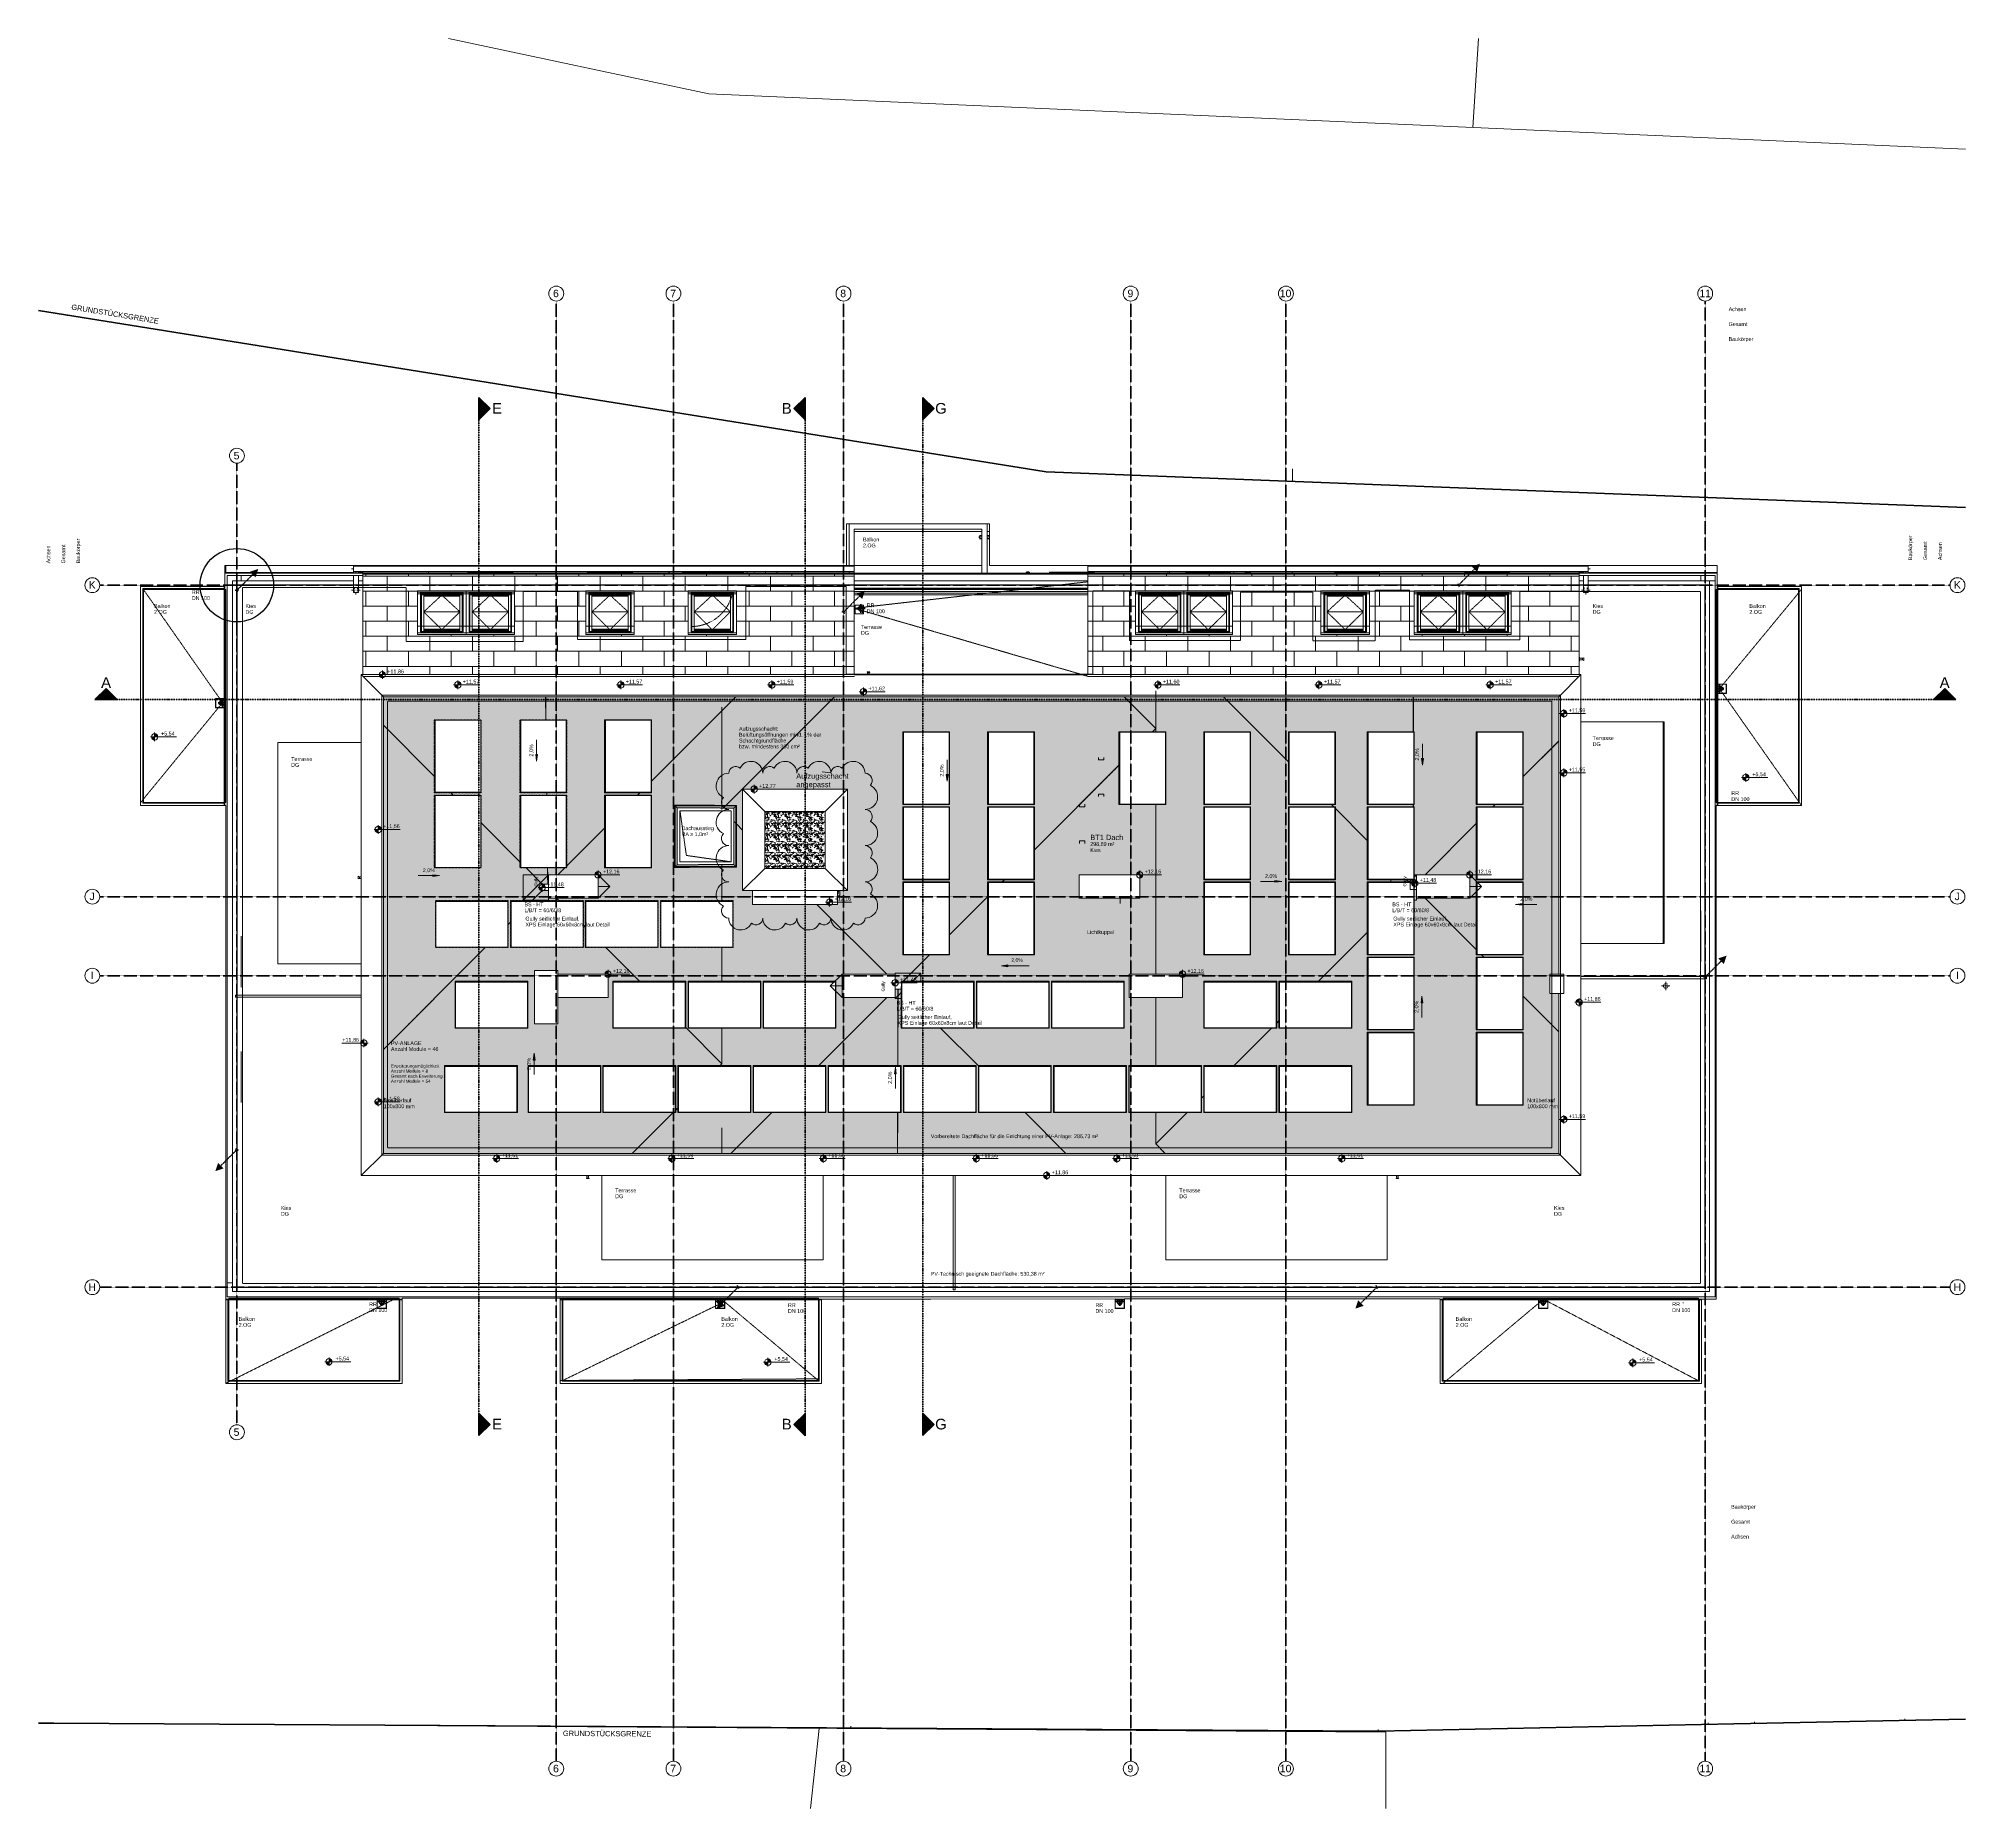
# Model space of a CAD drawing. Header units: millimetres. Extents: x -16605 to 28644, y -13270 to 28283.
import ezdxf
from ezdxf.enums import TextEntityAlignment as Align

# ---------------------------------------------------------------- set-up
doc = ezdxf.new("R2010")
doc.units = ezdxf.units.MM
for name, pattern in [('ACAD_ISO08W100', [36, 24, -3, 6, -3]), ('Achse', [0.009, 0.005, -0.002, 0, -0.002]), ('Strich', [0.00635, 0.003175, -0.003175]), ('Strich Punkt', [0.015875, 0.00635, -0.004763, 0, -0.004763]), ('Strich Punkt Mittel', [0.015875, 0.00635, -0.004763, 0, -0.004763]), ('Verdeckt', [0.003, 0.002, -0.001]), ('Verdeckt Oben', [0.00225, 0.0015, -0.00075]), ('Verdeckt Unten', [0.005, 0.003, -0.002])]:
    doc.linetypes.add(name, pattern=pattern)
for name, color, linetype, lineweight in [('A-FLOR-HRAL', 11, 'Continuous', 5), ('A-ROOF-OTLN', 132, 'Continuous', 5), ('A-ROOF-PATT', 132, 'Continuous', 13), ('A_2D', 7, 'Continuous', 5), ('A_Beschriftung_', 7, 'Continuous', 9), ('A_Bodenschlitz', 7, 'Continuous', 5), ('A_Dach', 7, 'Continuous', 13), ('A_Decken', 8, 'Continuous', 13), ('A_Durchbruch', 7, 'Verdeckt', 5), ('A_Durchbruch_', 7, 'Continuous', 5), ('A_Durchbruch_Projektion', 8, 'Verdeckt', 5), ('A_Fenster', 7, 'Continuous', 13), ('A_Gelaender', 7, 'Continuous', 13), ('A_Grundstuecksgrenze', 5, 'Continuous', 70), ('A_Raeume', 7, 'Continuous', 13), ('A_Raeume_', 7, 'Continuous', 5), ('A_Raeume_Beschriftung_', 7, 'Continuous', 9), ('A_Raster_', 1, 'Continuous', 9), ('A_Tueren', 31, 'Continuous', 13), ('A_Waende', 7, 'Continuous', 13), ('G-ANNO-DIMS_', 111, 'Continuous', 9), ('G-ANNO-REVC-IDEN_', 71, 'Continuous', 9), ('G-ANNO-REVC_', 71, 'Continuous', 9), ('G-ANNO-SYMB_', 111, 'Continuous', 9), ('HT_E-Gesamt', 2, 'Continuous', 13), ('M-EQPM', 50, 'Continuous', 5), ('P-PIPE', 3, 'Continuous', 5), ('P-PIPE-CNTR', 3, 'Continuous', 5), ('S-STRS', 31, 'Continuous', 13), ('S-STRS-ANNO_', 31, 'Continuous', 5), ('Text', 250, 'Continuous', 9)]:
    doc.layers.add(name, color=color, linetype=linetype, lineweight=lineweight)
doc.layers.add('E_ERDUNG', color=150, linetype='ACAD_ISO08W100', true_color=0x0f87ff)
doc.styles.add('Arial', font='arial.ttf', dxfattribs={"height": 0.175})
doc.styles.add('Arial_1', font='arial.ttf', dxfattribs={"height": 0.09})
doc.styles.add('Arial_2', font='arial.ttf', dxfattribs={"width": 0.75, "height": 0.09})
doc.styles.add('Arial_4', font='arial.ttf', dxfattribs={"height": 0.075})
doc.styles.add('Arial_5', font='arial.ttf', dxfattribs={"height": 0.125})
doc.styles.add('Arial_6', font='arial.ttf', dxfattribs={"height": 0.25})
doc.styles.add('Arial_7', font='arial.ttf', dxfattribs={"height": 0.0018})
doc.styles.add('ET_LEGENDE - Wohnung$0$ROMANS', font='romans.shx', dxfattribs={"width": 0.6})
pattern_1 = [(228.007, (0.18288, 0.31212), (-2.0318916186, -2.2854183216), [0.03417, -3.383]), (184.969, (0.16002, 0.28673), (3.0484561691, 0.2540019391), [0.05864, -5.805]), (132.516, (0.1016, 0.28165), (2.5403073697, -2.7937891523), [0.04134, -4.093]), (267.273, (0.00254, 0.21816), (0.253996185, 5.0786668393), [0.05339, -5.286]), (292.838, (0, 0.16483), (-1.2698527249, 3.0470029274), [0.05235, -5.183]), (357.274, (0.02032, 0.11658), (-5.07967014, 0.2539551053), [0.0534, -5.287]), (37.689, (0.07366, 0.11404), (-3.3023081407, -2.5397638277), [0.07061, -6.991]), (72.252, (0.12954, 0.15721), (1.778005175, 5.5869097272), [0.06666, -6.599]), (121.435, (0.14986, 0.2207), (-2.0322483687, 3.3017026713), [0.05357, -5.304]), (175.237, (0.12192, 0.26641), (2.793562267, -0.253928434), [0.06117, -2.997]), (222.392, (0.06096, 0.27149), (-3.04766884196, -2.7931589737), [0.0791, -7.831]), (138.82, (0.254, 0.21562), (-1.777671267, 1.5233964025), [0.027, -2.673]), (171.471, (0.23368, 0.2334), (3.3021888525, -0.5079247348), [0.05137, -5.085]), (224.994, (0.18288, 0.24102), (1.7e-06, -0.25395033), [0.03592, -0.32326]), (203.194, (0.1651, 0.27149), (1.269649148, 0.507732472), [0.01934, -1.915]), (291.805, (0.14732, 0.26387), (-0.25399169, 0.761853061), [0.02735, -1.34]), (30.959, (0.15748, 0.23848), (0.762001806, 0.507900117), [0.04443, -1.437]), (161.569, (0.19558, 0.26133), (0.50799946, -0.25394648), [0.03213, -0.77107]), (16.386, (0, 0.26387), (2.5402409495, 0.7618958376), [0.04501, -4.456]), (70.343, (0.04318, 0.27657), (-1.0158409634, -2.7930526678), [0.03775, -3.738]), (293.203, (0.19558, 0.31212), (-0.507931902, 1.269569378), [0.03868, -1.895]), (343.614, (0.21082, 0.27657), (-2.5402409495, 0.7618958376), [0.04501, -4.456]), (339.448, (0, 0.10642), (-1.269562447, 0.507723815), [0.0434, -2.127]), (294.779, (0.04064, 0.09119), (-1.270170545, 2.793875891), [0.03636, -3.6]), (66.797, (0.19812, 0.05817), (0.507931902, 1.269569378), [0.03868, -1.895]), (17.351, (0.21336, 0.09373), (-3.3023008244, -1.015905403), [0.04258, -4.215]), (69.44, (0.07366, 0.05817), (-0.507910437, -1.269488031), [0.0217, -2.148]), (101.312, (0.18288, 0.05817), (-0.25401686, 1.015909677), [0.01295, -1.282]), (165.966, (0.18034, 0.07087), (0.762001095, -0.25395347), [0.05236, -0.99489]), (186.008, (0.12954, 0.08357), (2.540368142, 0.2539986755), [0.04853, -4.804]), (303.695, (0.15748, 0.21562), (-0.25399657, 0.50789492), [0.03663, -0.87906]), (353.159, (0.1778, 0.18515), (4.3182463913, -0.5078916343), [0.06396, -6.332]), (60.941, (0.2413, 0.17753), (-1.015812906, -1.777341202), [0.02615, -2.589]), (90, (0.254, 0.20038), (-0.254, 0.25395), [0.01524, -0.23871]), (120.261, (0.12446, 0.09119), (1.015775651, -1.7772852853), [0.03528, -3.493]), (48.007, (0.10668, 0.12166), (2.0318916186, 2.2854183216), [0.06834, -3.349]), (0, (0.1524, 0.17245), (0.254, 0.25395), [0.06604, -0.18796]), (325.31, (0.21844, 0.17245), (-2.5398141737, 1.7775269018), [0.04016, -3.976]), (254.052, (0.25146, 0.14959), (-0.253856876, -1.015327533), [0.03698, -1.812]), (207.641, (0.2413, 0.11404), (-4.8256903689, -2.5392983613), [0.06021, -5.961]), (175.427, (0.18796, 0.08611), (-3.3022641056, 0.2539653403), [0.0637, -6.307])]
pattern_2 = [(228.007, (0.18288, 0.31213), (-2.0318916186, -2.2854183216), [0.03417, -3.383]), (184.969, (0.16002, 0.28673), (3.0484561691, 0.2540019391), [0.05864, -5.805]), (132.516, (0.1016, 0.28166), (2.5403073697, -2.7937891523), [0.04134, -4.093]), (267.273, (0.00254, 0.21817), (0.253996185, 5.0786668393), [0.05339, -5.286]), (292.838, (0, 0.16484), (-1.2698527249, 3.0470029274), [0.05235, -5.183]), (357.274, (0.02032, 0.11659), (-5.07967014, 0.2539551053), [0.0534, -5.287]), (37.689, (0.07366, 0.11405), (-3.3023081407, -2.5397638277), [0.07061, -6.991]), (72.252, (0.12954, 0.15722), (1.778005175, 5.5869097272), [0.06666, -6.599]), (121.435, (0.14986, 0.22071), (-2.0322483687, 3.3017026713), [0.05357, -5.304]), (175.237, (0.12192, 0.26642), (2.793562267, -0.253928434), [0.06117, -2.997]), (222.392, (0.06096, 0.2715), (-3.04766884196, -2.7931589737), [0.0791, -7.831]), (138.82, (0.254, 0.21563), (-1.777671267, 1.5233964025), [0.027, -2.673]), (171.471, (0.23368, 0.2334), (3.3021888525, -0.5079247348), [0.05137, -5.085]), (224.994, (0.18288, 0.24102), (1.7e-06, -0.25395033), [0.03592, -0.32326]), (203.194, (0.1651, 0.2715), (1.269649148, 0.507732472), [0.01934, -1.915]), (291.805, (0.14732, 0.26388), (-0.25399169, 0.761853061), [0.02735, -1.34]), (30.959, (0.15748, 0.23848), (0.762001806, 0.507900117), [0.04443, -1.437]), (161.569, (0.19558, 0.26134), (0.50799946, -0.25394648), [0.03213, -0.77107]), (16.386, (0, 0.26388), (2.5402409495, 0.7618958376), [0.04501, -4.456]), (70.343, (0.04318, 0.27658), (-1.0158409634, -2.7930526678), [0.03775, -3.738]), (293.203, (0.19558, 0.31213), (-0.507931902, 1.269569378), [0.03868, -1.895]), (343.614, (0.21082, 0.27658), (-2.5402409495, 0.7618958376), [0.04501, -4.456]), (339.448, (0, 0.10643), (-1.269562447, 0.507723815), [0.0434, -2.127]), (294.779, (0.04064, 0.09119), (-1.270170545, 2.793875891), [0.03636, -3.6]), (66.797, (0.19812, 0.05818), (0.507931902, 1.269569378), [0.03868, -1.895]), (17.351, (0.21336, 0.09373), (-3.3023008244, -1.015905403), [0.04258, -4.215]), (69.44, (0.07366, 0.05818), (-0.507910437, -1.269488031), [0.0217, -2.148]), (101.312, (0.18288, 0.05818), (-0.25401686, 1.015909677), [0.01295, -1.282]), (165.966, (0.18034, 0.07088), (0.762001095, -0.25395347), [0.05236, -0.99489]), (186.008, (0.12954, 0.08357), (2.540368142, 0.2539986755), [0.04853, -4.804]), (303.695, (0.15748, 0.21563), (-0.25399657, 0.50789492), [0.03663, -0.87906]), (353.159, (0.1778, 0.18515), (4.3182463913, -0.5078916343), [0.06396, -6.332]), (60.941, (0.2413, 0.17754), (-1.015812906, -1.777341202), [0.02615, -2.589]), (90, (0.254, 0.2004), (-0.254, 0.25395), [0.01524, -0.23871]), (120.261, (0.12446, 0.09119), (1.015775651, -1.7772852853), [0.03528, -3.493]), (48.007, (0.10668, 0.12167), (2.0318916186, 2.2854183216), [0.06834, -3.349]), (0, (0.1524, 0.17246), (0.254, 0.25395), [0.06604, -0.18796]), (325.31, (0.21844, 0.17246), (-2.5398141737, 1.7775269018), [0.04016, -3.976]), (254.052, (0.25146, 0.1496), (-0.253856876, -1.015327533), [0.03698, -1.812]), (207.641, (0.2413, 0.11405), (-4.8256903689, -2.5392983613), [0.06021, -5.961]), (175.427, (0.18796, 0.08611), (-3.3022641056, 0.2539653403), [0.0637, -6.307])]
pattern_3 = [(228.007, (0.18288, 0.2592), (-2.0318916186, -2.2854183216), [0.03417, -3.383]), (184.969, (0.16002, 0.2338), (3.0484561691, 0.2540019391), [0.05864, -5.805]), (132.516, (0.1016, 0.22872), (2.5403073697, -2.7937891523), [0.04134, -4.093]), (267.273, (0.00254, 0.16524), (0.253996185, 5.0786668393), [0.05339, -5.286]), (292.838, (0, 0.11191), (-1.2698527249, 3.0470029274), [0.05235, -5.183]), (357.274, (0.02032, 0.06366), (-5.07967014, 0.2539551053), [0.0534, -5.287]), (37.689, (0.07366, 0.06112), (-3.3023081407, -2.5397638277), [0.07061, -6.991]), (72.252, (0.12954, 0.10429), (1.778005175, 5.5869097272), [0.06666, -6.599]), (121.435, (0.14986, 0.16778), (-2.0322483687, 3.3017026713), [0.05357, -5.304]), (175.237, (0.12192, 0.21349), (2.793562267, -0.253928434), [0.06117, -2.997]), (222.392, (0.06096, 0.21857), (-3.047668842, -2.7931589737), [0.0791, -7.831]), (138.82, (0.254, 0.1627), (-1.777671267, 1.5233964025), [0.027, -2.673]), (171.471, (0.23368, 0.18047), (3.3021888525, -0.5079247348), [0.05137, -5.085]), (224.994, (0.18288, 0.18809), (1.7e-06, -0.25395033), [0.03592, -0.32326]), (203.194, (0.1651, 0.21857), (1.269649148, 0.507732472), [0.01934, -1.915]), (291.805, (0.14732, 0.21095), (-0.25399169, 0.76185306), [0.02735, -1.34]), (30.959, (0.15748, 0.18555), (0.762001806, 0.507900117), [0.04443, -1.437]), (161.569, (0.19558, 0.20841), (0.50799946, -0.25394648), [0.03213, -0.77107]), (16.386, (0, 0.21095), (2.5402409495, 0.7618958376), [0.04501, -4.456]), (70.343, (0.04318, 0.22365), (-1.0158409634, -2.7930526678), [0.03775, -3.738]), (293.203, (0.19558, 0.2592), (-0.507931902, 1.269569378), [0.03868, -1.895]), (343.614, (0.21082, 0.22365), (-2.5402409495, 0.7618958376), [0.04501, -4.456]), (339.448, (0, 0.0535), (-1.269562447, 0.507723815), [0.0434, -2.127]), (294.779, (0.04064, 0.03826), (-1.270170545, 2.793875891), [0.03636, -3.6]), (66.797, (0.19812, 0.00525), (0.507931902, 1.269569378), [0.03868, -1.895]), (17.351, (0.21336, 0.0408), (-3.3023008244, -1.015905403), [0.04258, -4.215]), (69.44, (0.07366, 0.00525), (-0.507910437, -1.269488031), [0.0217, -2.148]), (101.312, (0.18288, 0.00525), (-0.25401686, 1.015909677), [0.01295, -1.282]), (165.966, (0.18034, 0.01795), (0.762001095, -0.25395347), [0.05236, -0.99489]), (186.008, (0.12954, 0.03064), (2.540368142, 0.2539986755), [0.04853, -4.804]), (303.695, (0.15748, 0.1627), (-0.25399657, 0.50789492), [0.03663, -0.87906]), (353.159, (0.1778, 0.13222), (4.3182463913, -0.5078916343), [0.06396, -6.332]), (60.941, (0.2413, 0.12461), (-1.015812906, -1.777341202), [0.02615, -2.589]), (90, (0.254, 0.14746), (-0.254, 0.25395), [0.01524, -0.23871]), (120.261, (0.12446, 0.03826), (1.015775651, -1.7772852853), [0.03528, -3.493]), (48.007, (0.10668, 0.06874), (2.0318916186, 2.2854183216), [0.06834, -3.349]), (0, (0.1524, 0.11953), (0.254, 0.25395), [0.06604, -0.18796]), (325.31, (0.21844, 0.11953), (-2.5398141737, 1.7775269018), [0.04016, -3.976]), (254.052, (0.25146, 0.09667), (-0.253856876, -1.015327533), [0.03698, -1.812]), (207.641, (0.2413, 0.06112), (-4.8256903689, -2.5392983613), [0.06021, -5.961]), (175.427, (0.18796, 0.03318), (-3.3022641056, 0.2539653403), [0.0637, -6.307])]
pattern_4 = [(270, (0, 0.6096), (0.04, 0), [])]

# ---------------------------------------------------------------- blocks, each defined once
blk = doc.blocks.new('Geländer - Geländer-3409867-263_PP_DDS_BT1')
at = {"layer": 'A_Gelaender', "lineweight": 5}
for p, q in [((7.733, 68.888), (7.733, 70.778)), ((11.733, 70.778), (11.733, 68.888)), ((7.713, 68.868), (7.733, 68.888)), ((11.733, 68.888), (7.733, 68.888)), ((11.753, 68.868), (11.733, 68.888))]:
    blk.add_line(p, q, dxfattribs=at)
blk = doc.blocks.new('Typ des oberen Holms - Oberer Geländerholm_Innen_-3409876-263_PP_DDS_BT1')
at = {"layer": 'A_Gelaender', "lineweight": 5}
for p, q in [((7.713, 70.778), (7.713, 68.868)), ((11.753, 68.868), (11.753, 70.778)), ((7.713, 68.868), (11.753, 68.868))]:
    blk.add_line(p, q, dxfattribs=at)
blk = doc.blocks.new('Typ des oberen Holms - Oberer Geländerholm_Innen_-V1-263_PP_DDS_BT1')
at = {"layer": 'A_Gelaender', "lineweight": 5}
for p, q in [((7.713, 70.778), (7.713, 68.868)), ((11.753, 68.868), (11.753, 70.778)), ((7.713, 68.868), (11.753, 68.868))]:
    blk.add_line(p, q, dxfattribs=at)
blk = doc.blocks.new('Geländer - Geländer-3409891-263_PP_DDS_BT1')
at = {"layer": 'A_Gelaender', "lineweight": 5}
for p, q in [((15.578, 68.888), (15.578, 70.778)), ((21.578, 70.778), (21.578, 68.888)), ((15.558, 68.868), (15.578, 68.888)), ((21.578, 68.888), (15.578, 68.888)), ((21.598, 68.868), (21.578, 68.888))]:
    blk.add_line(p, q, dxfattribs=at)
blk = doc.blocks.new('Typ des oberen Holms - Oberer Geländerholm_Innen_-3409900-263_PP_DDS_BT1')
at = {"layer": 'A_Gelaender', "lineweight": 5}
for p, q in [((15.558, 70.778), (15.558, 68.868)), ((21.598, 68.868), (21.598, 70.778)), ((15.558, 68.868), (21.598, 68.868))]:
    blk.add_line(p, q, dxfattribs=at)
blk = doc.blocks.new('Typ des oberen Holms - Oberer Geländerholm_Innen_-V2-263_PP_DDS_BT1')
at = {"layer": 'A_Gelaender', "lineweight": 5}
for p, q in [((15.558, 70.778), (15.558, 68.868)), ((21.598, 68.868), (21.598, 70.778)), ((15.558, 68.868), (21.598, 68.868))]:
    blk.add_line(p, q, dxfattribs=at)
blk = doc.blocks.new('Geländer - Geländer-3409963-263_PP_DDS_BT1')
at = {"layer": 'A_Gelaender', "lineweight": 5}
for p, q in [((36.248, 68.888), (36.248, 70.778)), ((42.248, 70.778), (42.248, 68.888)), ((36.228, 68.868), (36.248, 68.888)), ((42.248, 68.888), (36.248, 68.888)), ((42.268, 68.868), (42.248, 68.888))]:
    blk.add_line(p, q, dxfattribs=at)
blk = doc.blocks.new('Typ des oberen Holms - Oberer Geländerholm_Innen_-3409968-263_PP_DDS_BT1')
at = {"layer": 'A_Gelaender', "lineweight": 5}
for p, q in [((36.228, 70.778), (36.228, 68.868)), ((42.268, 68.868), (42.268, 70.778)), ((36.228, 68.868), (42.268, 68.868))]:
    blk.add_line(p, q, dxfattribs=at)
blk = doc.blocks.new('Typ des oberen Holms - Oberer Geländerholm_Innen_-V3-263_PP_DDS_BT1')
at = {"layer": 'A_Gelaender', "lineweight": 5}
for p, q in [((36.228, 70.778), (36.228, 68.868)), ((42.268, 68.868), (42.268, 70.778)), ((36.228, 68.868), (42.268, 68.868))]:
    blk.add_line(p, q, dxfattribs=at)
blk = doc.blocks.new('Geländer - Geländer-3410059-263_PP_DDS_BT1')
at = {"layer": 'A_Gelaender', "lineweight": 5}
for p, q in [((10.663, 87.858), (7.643, 87.858)), ((10.883, 87.858), (10.778, 87.858)), ((10.883, 87.858), (10.883, 87.838)), ((39.443, 87.838), (39.443, 87.858)), ((39.543, 87.858), (39.443, 87.858)), ((42.683, 87.858), (39.658, 87.858)), ((7.623, 87.528), (7.623, 84.899)), ((42.703, 85.237), (42.703, 87.528)), ((42.703, 85.022), (42.703, 85.232)), ((7.623, 84.894), (7.623, 84.684)), ((7.623, 84.679), (7.623, 82.389)), ((42.703, 82.388), (42.703, 85.017)), ((7.663, 70.778), (11.216, 70.778)), ((11.221, 70.778), (11.431, 70.778)), ((11.436, 70.778), (11.803, 70.778)), ((15.513, 70.778), (19.161, 70.778)), ((19.166, 70.778), (19.376, 70.778)), ((19.381, 70.778), (21.648, 70.778)), ((28.55, 70.778), (28.76, 70.778)), ((36.178, 70.778), (38.489, 70.778)), ((38.494, 70.778), (38.704, 70.778)), ((38.709, 70.778), (42.318, 70.778))]:
    blk.add_line(p, q, dxfattribs=at)
blk = doc.blocks.new('Typ des oberen Holms - Oberer Geländerholm_Innen_-3410094-263_PP_DDS_BT1')
at = {"layer": 'A_Gelaender', "lineweight": 5}
for p, q in [((7.643, 87.838), (10.883, 87.838)), ((7.693, 87.788), (7.693, 70.848)), ((10.883, 87.788), (7.693, 87.788)), ((10.883, 87.838), (10.883, 87.788)), ((39.443, 87.788), (39.443, 87.838)), ((39.443, 87.838), (42.683, 87.838)), ((42.633, 87.788), (39.443, 87.788)), ((42.633, 70.848), (42.633, 87.788)), ((7.643, 82.389), (7.643, 87.528)), ((42.683, 87.528), (42.683, 82.388)), ((11.803, 70.798), (7.663, 70.798)), ((7.693, 70.848), (42.633, 70.848)), ((24.219, 70.798), (15.513, 70.798)), ((28.765, 70.798), (28.545, 70.798)), ((42.318, 70.798), (36.178, 70.798))]:
    blk.add_line(p, q, dxfattribs=at)
blk = doc.blocks.new('Typ des oberen Holms - Oberer Geländerholm_Innen_-V4-263_PP_DDS_BT1')
at = {"layer": 'A_Gelaender', "lineweight": 5}
for p, q in [((7.643, 87.838), (10.883, 87.838)), ((7.693, 87.788), (10.883, 87.788)), ((7.693, 70.848), (7.693, 87.788)), ((10.883, 87.838), (10.883, 87.788)), ((39.443, 87.838), (39.443, 87.788)), ((39.443, 87.838), (42.683, 87.838)), ((39.443, 87.788), (42.633, 87.788)), ((42.633, 87.788), (42.633, 70.848)), ((7.643, 82.389), (7.643, 87.528)), ((42.683, 87.528), (42.683, 82.388)), ((11.803, 70.798), (7.663, 70.798)), ((42.633, 70.848), (7.693, 70.848)), ((24.219, 70.798), (15.513, 70.798)), ((28.765, 70.798), (28.545, 70.798)), ((42.318, 70.798), (36.178, 70.798))]:
    blk.add_line(p, q, dxfattribs=at)
blk = doc.blocks.new('Geländer - Geländer-3422997-263_PP_DDS_BT1')
at = {"layer": 'A_Gelaender', "lineweight": 5}
for p, q in [((5.713, 87.478), (5.733, 87.458)), ((5.733, 87.458), (7.623, 87.458)), ((5.733, 82.458), (5.733, 87.458)), ((5.713, 82.438), (5.733, 82.458)), ((7.623, 82.458), (5.733, 82.458))]:
    blk.add_line(p, q, dxfattribs=at)
blk = doc.blocks.new('Typ des oberen Holms - Oberer Geländerholm_Innen_-3423006-263_PP_DDS_BT1')
at = {"layer": 'A_Gelaender', "lineweight": 5}
for p, q in [((7.623, 87.478), (5.713, 87.478)), ((5.713, 87.478), (5.713, 82.438)), ((6.708, 82.388), (5.663, 82.388)), ((5.713, 82.438), (7.623, 82.438))]:
    blk.add_line(p, q, dxfattribs=at)
blk = doc.blocks.new('Typ des oberen Holms - Oberer Geländerholm_Innen_-V5-263_PP_DDS_BT1')
at = {"layer": 'A_Gelaender', "lineweight": 5}
for p, q in [((5.713, 87.478), (5.713, 82.438)), ((7.623, 87.478), (5.713, 87.478)), ((5.663, 82.388), (6.708, 82.388)), ((5.713, 82.438), (7.623, 82.438))]:
    blk.add_line(p, q, dxfattribs=at)
blk = doc.blocks.new('Geländer - Geländer-3423069-263_PP_DDS_BT1')
at = {"layer": 'A_Gelaender', "lineweight": 5}
for p, q in [((42.703, 87.458), (44.593, 87.458)), ((44.613, 87.478), (44.593, 87.458)), ((44.593, 87.458), (44.593, 82.458)), ((44.593, 82.458), (42.703, 82.458)), ((44.613, 82.438), (44.593, 82.458))]:
    blk.add_line(p, q, dxfattribs=at)
blk = doc.blocks.new('Typ des oberen Holms - Oberer Geländerholm_Innen_-3423079-263_PP_DDS_BT1')
at = {"layer": 'A_Gelaender', "lineweight": 5}
for p, q in [((44.613, 87.478), (42.703, 87.478)), ((44.613, 82.438), (44.613, 87.478)), ((42.703, 82.438), (44.613, 82.438))]:
    blk.add_line(p, q, dxfattribs=at)
blk = doc.blocks.new('Typ des oberen Holms - Oberer Geländerholm_Innen_-V6-263_PP_DDS_BT1')
at = {"layer": 'A_Gelaender', "lineweight": 5}
for p, q in [((44.613, 87.478), (42.703, 87.478)), ((44.613, 82.438), (44.613, 87.478)), ((42.703, 82.438), (44.613, 82.438))]:
    blk.add_line(p, q, dxfattribs=at)
blk = doc.blocks.new('Fens_Dach_1tlg1 - KF_1140X1400-4329857-263_PP_DDS_BT1')
at = {"layer": 'A_Fenster'}
for p, q in [((19.658, 87.429), (18.518, 87.429)), ((18.518, 87.429), (18.518, 86.439)), ((18.518, 87.393), (18.518, 87.429)), ((18.518, 86.403), (18.518, 87.393)), ((18.518, 87.393), (18.588, 87.393)), ((18.588, 87.393), (19.588, 87.393)), ((18.588, 86.474), (18.588, 87.393)), ((18.588, 87.393), (18.588, 87.379)), ((19.588, 87.393), (18.588, 87.393)), ((18.588, 87.379), (18.588, 86.46)), ((18.588, 87.379), (19.588, 87.379)), ((18.608, 86.474), (18.608, 87.365)), ((18.608, 87.365), (19.568, 87.365)), ((18.608, 87.33), (18.608, 87.365)), ((18.608, 86.474), (18.608, 87.365)), ((18.608, 87.365), (18.608, 87.34)), ((19.568, 87.365), (18.608, 87.365)), ((18.608, 87.34), (18.608, 86.474)), ((18.663, 87.34), (18.608, 87.34)), ((18.663, 87.326), (18.663, 87.34)), ((19.513, 87.34), (18.663, 87.34)), ((18.663, 87.34), (18.663, 86.527)), ((19.513, 87.34), (18.663, 87.34)), ((19.568, 87.34), (19.513, 87.34)), ((19.513, 87.34), (19.513, 87.326)), ((19.513, 86.527), (19.513, 87.34)), ((19.568, 87.365), (19.568, 86.474)), ((19.568, 87.365), (19.568, 87.33)), ((19.568, 87.365), (19.568, 86.474)), ((19.568, 87.34), (19.568, 87.365)), ((19.568, 86.474), (19.568, 87.34)), ((19.588, 87.393), (19.658, 87.393)), ((19.588, 87.393), (19.588, 86.474)), ((19.588, 87.379), (19.588, 87.393)), ((19.588, 86.46), (19.588, 87.379)), ((19.658, 86.439), (19.658, 87.429)), ((19.658, 87.429), (19.658, 87.393)), ((19.658, 87.393), (19.658, 86.403)), ((19.568, 87.33), (18.608, 87.33)), ((18.608, 87.33), (18.608, 86.474)), ((18.663, 86.513), (18.663, 87.326)), ((18.663, 87.326), (18.663, 87.316)), ((18.663, 87.326), (19.513, 87.326)), ((18.663, 87.301), (18.663, 87.326)), ((18.663, 87.316), (18.663, 86.503)), ((18.663, 87.316), (19.513, 87.316)), ((18.663, 86.503), (18.663, 87.301)), ((19.513, 87.301), (18.663, 87.301)), ((19.513, 87.316), (19.513, 87.326)), ((19.513, 87.326), (19.513, 86.513)), ((19.513, 87.326), (19.513, 87.301)), ((19.513, 86.503), (19.513, 87.316)), ((19.513, 87.301), (19.513, 86.503)), ((19.568, 86.474), (19.568, 87.33)), ((18.518, 86.439), (19.658, 86.439)), ((18.518, 86.403), (18.518, 86.439)), ((19.588, 86.474), (18.588, 86.474)), ((18.588, 86.474), (18.588, 86.46)), ((18.588, 86.46), (19.588, 86.46)), ((19.568, 86.474), (18.608, 86.474)), ((18.608, 86.474), (18.608, 86.46)), ((18.608, 86.46), (18.608, 86.474)), ((19.568, 86.474), (18.608, 86.474)), ((18.608, 86.474), (18.608, 86.46)), ((18.608, 86.474), (18.608, 86.46)), ((18.608, 86.46), (18.608, 86.449)), ((18.608, 86.439), (18.608, 86.46)), ((18.608, 86.46), (18.608, 86.449)), ((18.608, 86.46), (18.608, 86.449)), ((18.608, 86.449), (18.608, 86.439)), ((18.608, 86.449), (19.568, 86.449)), ((18.608, 86.439), (19.568, 86.439)), ((18.663, 86.488), (18.663, 86.527)), ((18.663, 86.527), (19.513, 86.527)), ((18.663, 86.503), (18.663, 86.513)), ((19.513, 86.513), (18.663, 86.513)), ((18.663, 86.503), (19.513, 86.503)), ((18.663, 86.488), (18.663, 86.503)), ((19.513, 86.488), (18.663, 86.488)), ((19.513, 86.488), (19.513, 86.527)), ((19.513, 86.513), (19.513, 86.503)), ((19.513, 86.503), (19.513, 86.488)), ((19.568, 86.46), (19.568, 86.474)), ((19.568, 86.46), (19.568, 86.474)), ((19.568, 86.474), (19.568, 86.46)), ((19.568, 86.46), (19.568, 86.474)), ((19.568, 86.449), (19.568, 86.46)), ((19.568, 86.439), (19.568, 86.46)), ((19.568, 86.46), (19.568, 86.449)), ((19.568, 86.449), (19.568, 86.46)), ((19.568, 86.439), (19.568, 86.449)), ((19.588, 86.474), (19.588, 86.46)), ((19.658, 86.403), (19.658, 86.439)), ((19.658, 86.403), (18.518, 86.403))]:
    blk.add_line(p, q, dxfattribs=at)
at = {"layer": 'A_Fenster', "linetype": 'Verdeckt', "lineweight": 5}
for p, q in [((18.608, 86.474), (18.608, 87.352)), ((18.608, 87.352), (19.568, 87.352)), ((19.568, 87.352), (19.568, 86.474)), ((18.663, 86.933), (19.088, 87.326)), ((18.663, 86.933), (19.513, 86.933)), ((19.073, 86.527), (18.663, 86.933)), ((19.513, 86.933), (19.088, 87.326)), ((19.102, 86.527), (19.513, 86.933)), ((18.608, 86.461), (18.608, 86.474)), ((19.568, 86.461), (18.608, 86.461)), ((19.088, 86.513), (19.073, 86.527)), ((19.088, 86.513), (19.102, 86.527)), ((19.568, 86.474), (19.568, 86.461))]:
    blk.add_line(p, q, dxfattribs=at)
blk = doc.blocks.new('Fens_Dach_1tlg1 - KF_1140X1400-V7-263_PP_DDS_BT1')
at = {"layer": 'A_Fenster'}
for p, q in [((31.303, 87.429), (30.163, 87.429)), ((30.163, 87.429), (30.163, 86.439)), ((30.163, 87.393), (30.163, 87.429)), ((30.163, 86.403), (30.163, 87.393)), ((30.163, 87.393), (30.233, 87.393)), ((30.233, 87.393), (31.233, 87.393)), ((30.233, 86.474), (30.233, 87.393)), ((30.233, 87.393), (30.233, 87.379)), ((31.233, 87.393), (30.233, 87.393)), ((30.233, 87.379), (30.233, 86.46)), ((30.233, 87.379), (31.233, 87.379)), ((30.253, 86.474), (30.253, 87.365)), ((30.253, 87.365), (31.193, 87.365)), ((30.253, 87.33), (30.253, 87.365)), ((30.253, 86.474), (30.253, 87.365)), ((30.253, 87.365), (30.253, 87.34)), ((31.193, 87.365), (30.253, 87.365)), ((30.253, 87.34), (30.253, 86.474)), ((30.308, 87.34), (30.253, 87.34)), ((30.308, 87.326), (30.308, 87.34)), ((31.158, 87.34), (30.308, 87.34)), ((30.308, 87.34), (30.308, 86.527)), ((31.158, 87.34), (30.308, 87.34)), ((31.213, 87.34), (31.158, 87.34)), ((31.158, 87.34), (31.158, 87.326)), ((31.158, 86.527), (31.158, 87.34)), ((31.193, 87.365), (31.213, 87.365)), ((31.213, 87.365), (31.193, 87.365)), ((31.213, 87.365), (31.213, 86.474)), ((31.213, 87.365), (31.213, 87.33)), ((31.213, 87.365), (31.213, 86.474)), ((31.213, 87.34), (31.213, 87.365)), ((31.213, 86.474), (31.213, 87.34)), ((31.233, 87.393), (31.303, 87.393)), ((31.233, 87.393), (31.233, 86.474)), ((31.233, 87.379), (31.233, 87.393)), ((31.233, 86.46), (31.233, 87.379)), ((31.303, 86.439), (31.303, 87.429)), ((31.303, 87.429), (31.303, 87.393)), ((31.303, 87.393), (31.303, 86.403)), ((31.213, 87.33), (30.253, 87.33)), ((30.253, 87.33), (30.253, 86.474)), ((30.308, 86.513), (30.308, 87.326)), ((30.308, 87.326), (30.308, 87.316)), ((30.308, 87.326), (31.158, 87.326)), ((30.308, 87.301), (30.308, 87.326)), ((30.308, 87.316), (30.308, 86.503)), ((30.308, 87.316), (31.158, 87.316)), ((30.308, 86.503), (30.308, 87.301)), ((31.158, 87.301), (30.308, 87.301)), ((31.158, 87.316), (31.158, 87.326)), ((31.158, 87.326), (31.158, 86.513)), ((31.158, 87.326), (31.158, 87.301)), ((31.158, 86.503), (31.158, 87.316)), ((31.158, 87.301), (31.158, 86.503)), ((31.213, 86.474), (31.213, 87.33)), ((30.163, 86.439), (31.303, 86.439)), ((30.163, 86.403), (30.163, 86.439)), ((31.233, 86.474), (30.233, 86.474)), ((30.233, 86.474), (30.233, 86.46)), ((30.233, 86.46), (31.233, 86.46)), ((31.213, 86.474), (30.253, 86.474)), ((30.253, 86.474), (30.253, 86.46)), ((30.253, 86.46), (30.253, 86.474)), ((31.213, 86.474), (30.253, 86.474)), ((30.253, 86.474), (30.253, 86.46)), ((30.253, 86.474), (30.253, 86.46)), ((30.253, 86.46), (30.253, 86.449)), ((30.253, 86.439), (30.253, 86.46)), ((30.253, 86.46), (30.253, 86.449)), ((30.253, 86.46), (30.253, 86.449)), ((30.253, 86.449), (30.253, 86.439)), ((30.253, 86.449), (31.213, 86.449)), ((30.253, 86.439), (31.213, 86.439)), ((30.308, 86.488), (30.308, 86.527)), ((30.308, 86.527), (31.158, 86.527)), ((30.308, 86.503), (30.308, 86.513)), ((31.158, 86.513), (30.308, 86.513)), ((30.308, 86.503), (31.158, 86.503)), ((30.308, 86.488), (30.308, 86.503)), ((31.158, 86.488), (30.308, 86.488)), ((31.158, 86.488), (31.158, 86.527)), ((31.158, 86.513), (31.158, 86.503)), ((31.158, 86.503), (31.158, 86.488)), ((31.213, 86.46), (31.213, 86.474)), ((31.213, 86.46), (31.213, 86.474)), ((31.213, 86.474), (31.213, 86.46)), ((31.213, 86.46), (31.213, 86.474)), ((31.213, 86.449), (31.213, 86.46)), ((31.213, 86.439), (31.213, 86.46)), ((31.213, 86.46), (31.213, 86.449)), ((31.213, 86.449), (31.213, 86.46)), ((31.213, 86.439), (31.213, 86.449)), ((31.233, 86.474), (31.233, 86.46)), ((31.303, 86.403), (31.303, 86.439)), ((31.303, 86.403), (30.163, 86.403))]:
    blk.add_line(p, q, dxfattribs=at)
at = {"layer": 'A_Fenster', "linetype": 'Verdeckt', "lineweight": 5}
for p, q in [((30.253, 86.474), (30.253, 87.352)), ((30.253, 87.352), (31.213, 87.352)), ((31.213, 87.352), (31.213, 86.474)), ((30.308, 86.933), (30.733, 87.326)), ((30.308, 86.933), (31.158, 86.933)), ((30.718, 86.527), (30.308, 86.933)), ((31.158, 86.933), (30.733, 87.326)), ((30.747, 86.527), (31.158, 86.933)), ((30.253, 86.461), (30.253, 86.474)), ((31.213, 86.461), (30.253, 86.461)), ((30.733, 86.513), (30.718, 86.527)), ((30.733, 86.513), (30.747, 86.527)), ((31.213, 86.474), (31.213, 86.461))]:
    blk.add_line(p, q, dxfattribs=at)
blk = doc.blocks.new('Fens_Dach_1tlg1 - KF_1140X1400-V8-263_PP_DDS_BT1')
at = {"layer": 'A_Fenster'}
for p, q in [((37.85, 87.429), (36.71, 87.429)), ((36.71, 87.429), (36.71, 86.439)), ((36.71, 87.393), (36.71, 87.429)), ((36.71, 86.403), (36.71, 87.393)), ((36.71, 87.393), (36.78, 87.393)), ((36.78, 87.393), (37.78, 87.393)), ((36.78, 86.474), (36.78, 87.393)), ((36.78, 87.393), (36.78, 87.379)), ((37.78, 87.393), (36.78, 87.393)), ((36.78, 87.379), (36.78, 86.46)), ((36.78, 87.379), (37.78, 87.379)), ((36.8, 86.474), (36.8, 87.365)), ((36.8, 87.365), (37.76, 87.365)), ((36.8, 87.33), (36.8, 87.365)), ((36.8, 86.474), (36.8, 87.365)), ((36.8, 87.365), (36.8, 87.34)), ((37.76, 87.365), (36.8, 87.365)), ((36.8, 87.34), (36.8, 86.474)), ((36.855, 87.34), (36.8, 87.34)), ((36.855, 87.326), (36.855, 87.34)), ((37.705, 87.34), (36.855, 87.34)), ((36.855, 87.34), (36.855, 86.527)), ((37.705, 87.34), (36.855, 87.34)), ((37.76, 87.34), (37.705, 87.34)), ((37.705, 87.34), (37.705, 87.326)), ((37.705, 86.527), (37.705, 87.34)), ((37.76, 87.365), (37.76, 86.474)), ((37.76, 87.365), (37.76, 87.33)), ((37.76, 87.365), (37.76, 86.474)), ((37.76, 87.34), (37.76, 87.365)), ((37.76, 86.474), (37.76, 87.34)), ((37.78, 87.393), (37.85, 87.393)), ((37.78, 87.393), (37.78, 86.474)), ((37.78, 87.379), (37.78, 87.393)), ((37.78, 86.46), (37.78, 87.379)), ((37.85, 86.439), (37.85, 87.429)), ((37.85, 87.429), (37.85, 87.393)), ((37.85, 87.393), (37.85, 86.403)), ((37.76, 87.33), (36.8, 87.33)), ((36.8, 87.33), (36.8, 86.474)), ((36.855, 86.513), (36.855, 87.326)), ((36.855, 87.326), (36.855, 87.316)), ((36.855, 87.326), (37.705, 87.326)), ((36.855, 87.301), (36.855, 87.326)), ((36.855, 87.316), (36.855, 86.503)), ((36.855, 87.316), (37.705, 87.316)), ((36.855, 86.503), (36.855, 87.301)), ((37.705, 87.301), (36.855, 87.301)), ((37.705, 87.316), (37.705, 87.326)), ((37.705, 87.326), (37.705, 86.513)), ((37.705, 87.326), (37.705, 87.301)), ((37.705, 86.503), (37.705, 87.316)), ((37.705, 87.301), (37.705, 86.503)), ((37.76, 86.474), (37.76, 87.33)), ((36.71, 86.439), (37.85, 86.439)), ((36.71, 86.403), (36.71, 86.439)), ((37.78, 86.474), (36.78, 86.474)), ((36.78, 86.474), (36.78, 86.46)), ((36.78, 86.46), (37.78, 86.46)), ((37.76, 86.474), (36.8, 86.474)), ((36.8, 86.474), (36.8, 86.46)), ((36.8, 86.46), (36.8, 86.474)), ((37.76, 86.474), (36.8, 86.474)), ((36.8, 86.474), (36.8, 86.46)), ((36.8, 86.474), (36.8, 86.46)), ((36.8, 86.46), (36.8, 86.449)), ((36.8, 86.439), (36.8, 86.46)), ((36.8, 86.46), (36.8, 86.449)), ((36.8, 86.46), (36.8, 86.449)), ((36.8, 86.449), (36.8, 86.439)), ((36.8, 86.449), (37.76, 86.449)), ((36.8, 86.439), (37.76, 86.439)), ((36.855, 86.488), (36.855, 86.527)), ((36.855, 86.527), (37.705, 86.527)), ((36.855, 86.503), (36.855, 86.513)), ((37.705, 86.513), (36.855, 86.513)), ((36.855, 86.503), (37.705, 86.503)), ((36.855, 86.488), (36.855, 86.503)), ((37.705, 86.488), (36.855, 86.488)), ((37.705, 86.488), (37.705, 86.527)), ((37.705, 86.513), (37.705, 86.503)), ((37.705, 86.503), (37.705, 86.488)), ((37.76, 86.46), (37.76, 86.474)), ((37.76, 86.46), (37.76, 86.474)), ((37.76, 86.474), (37.76, 86.46)), ((37.76, 86.46), (37.76, 86.474)), ((37.76, 86.449), (37.76, 86.46)), ((37.76, 86.439), (37.76, 86.46)), ((37.76, 86.46), (37.76, 86.449)), ((37.76, 86.449), (37.76, 86.46)), ((37.76, 86.439), (37.76, 86.449)), ((37.78, 86.474), (37.78, 86.46)), ((37.85, 86.403), (37.85, 86.439)), ((37.85, 86.403), (36.71, 86.403))]:
    blk.add_line(p, q, dxfattribs=at)
at = {"layer": 'A_Fenster', "linetype": 'Verdeckt', "lineweight": 5}
for p, q in [((36.8, 86.474), (36.8, 87.352)), ((36.8, 87.352), (37.76, 87.352)), ((37.76, 87.352), (37.76, 86.474)), ((36.855, 86.933), (37.28, 87.326)), ((36.855, 86.933), (37.705, 86.933)), ((37.266, 86.527), (36.855, 86.933)), ((37.705, 86.933), (37.28, 87.326)), ((37.295, 86.527), (37.705, 86.933)), ((36.8, 86.461), (36.8, 86.474)), ((37.76, 86.461), (36.8, 86.461)), ((37.28, 86.513), (37.266, 86.527)), ((37.28, 86.513), (37.295, 86.527)), ((37.76, 86.474), (37.76, 86.461))]:
    blk.add_line(p, q, dxfattribs=at)
blk = doc.blocks.new('Typ des oberen Holms - Oberer Geländerholm_Innen_-3634387-263_PP_DDS_BT1')
at = {"layer": 'A_Gelaender', "lineweight": 5}
for p, q in [((39.483, 78.37), (42.433, 78.37)), ((42.433, 78.32), (39.483, 78.32)), ((42.433, 78.37), (42.433, 78.32))]:
    blk.add_line(p, q, dxfattribs=at)
blk = doc.blocks.new('Typ des oberen Holms - Oberer Geländerholm_Innen_-V9-263_PP_DDS_BT1')
at = {"layer": 'A_Gelaender', "lineweight": 5}
for p, q in [((39.483, 78.37), (42.433, 78.37)), ((39.483, 78.32), (42.433, 78.32)), ((42.433, 78.37), (42.433, 78.32))]:
    blk.add_line(p, q, dxfattribs=at)
blk = doc.blocks.new('Typ des oberen Holms - Oberer Geländerholm_Innen_-3757508-263_PP_DDS_BT1')
at = {"layer": 'A_Gelaender', "lineweight": 5}
for p, q in [((24.743, 71.018), (24.743, 73.698)), ((24.793, 73.698), (24.793, 71.018)), ((24.793, 71.018), (24.743, 71.018))]:
    blk.add_line(p, q, dxfattribs=at)
blk = doc.blocks.new('Typ des oberen Holms - Oberer Geländerholm_Innen_-V10-263_PP_DDS_BT1')
at = {"layer": 'A_Gelaender', "lineweight": 5}
for p, q in [((24.743, 73.698), (24.743, 71.018)), ((24.793, 73.698), (24.793, 71.018)), ((24.793, 71.018), (24.743, 71.018))]:
    blk.add_line(p, q, dxfattribs=at)
blk = doc.blocks.new('Typ des oberen Holms - Oberer Geländerholm_Innen_-3757592-263_PP_DDS_BT1')
at = {"layer": 'A_Gelaender', "lineweight": 5}
for p, q in [((7.893, 77.887), (7.893, 77.937)), ((7.893, 77.937), (10.843, 77.937)), ((10.843, 77.887), (7.893, 77.887))]:
    blk.add_line(p, q, dxfattribs=at)
blk = doc.blocks.new('Typ des oberen Holms - Oberer Geländerholm_Innen_-V11-263_PP_DDS_BT1')
at = {"layer": 'A_Gelaender', "lineweight": 5}
for p, q in [((7.893, 77.937), (7.893, 77.887)), ((7.893, 77.937), (10.843, 77.937)), ((7.893, 77.887), (10.843, 77.887))]:
    blk.add_line(p, q, dxfattribs=at)
blk = doc.blocks.new('Fens_Dach_1tlg1 - KF_1140X1400-V12-263_PP_DDS_BT1')
at = {"layer": 'A_Fenster'}
for p, q in [((13.305, 87.429), (12.165, 87.429)), ((12.165, 87.429), (12.165, 86.439)), ((12.165, 87.393), (12.165, 87.429)), ((12.165, 86.403), (12.165, 87.393)), ((12.165, 87.393), (12.235, 87.393)), ((12.235, 87.393), (13.235, 87.393)), ((12.235, 86.474), (12.235, 87.393)), ((12.235, 87.393), (12.235, 87.379)), ((13.235, 87.393), (12.235, 87.393)), ((12.235, 87.379), (12.235, 86.46)), ((12.235, 87.379), (13.235, 87.379)), ((12.255, 86.474), (12.255, 87.365)), ((12.255, 87.365), (13.215, 87.365)), ((12.255, 87.33), (12.255, 87.365)), ((12.255, 86.474), (12.255, 87.365)), ((12.255, 87.365), (12.255, 87.34)), ((13.215, 87.365), (12.255, 87.365)), ((12.255, 87.34), (12.255, 86.474)), ((12.31, 87.34), (12.255, 87.34)), ((12.31, 87.326), (12.31, 87.34)), ((13.16, 87.34), (12.31, 87.34)), ((12.31, 87.34), (12.31, 86.527)), ((13.16, 87.34), (12.31, 87.34)), ((13.215, 87.34), (13.16, 87.34)), ((13.16, 87.34), (13.16, 87.326)), ((13.16, 86.527), (13.16, 87.34)), ((13.215, 87.365), (13.215, 86.474)), ((13.215, 87.365), (13.215, 87.33)), ((13.215, 87.365), (13.215, 86.474)), ((13.215, 87.34), (13.215, 87.365)), ((13.215, 86.474), (13.215, 87.34)), ((13.235, 87.393), (13.305, 87.393)), ((13.235, 87.393), (13.235, 86.474)), ((13.235, 87.379), (13.235, 87.393)), ((13.235, 86.46), (13.235, 87.379)), ((13.305, 86.439), (13.305, 87.429)), ((13.305, 87.429), (13.305, 87.393)), ((13.305, 87.393), (13.305, 86.403)), ((13.215, 87.33), (12.255, 87.33)), ((12.255, 87.33), (12.255, 86.474)), ((12.31, 86.513), (12.31, 87.326)), ((12.31, 87.326), (12.31, 87.316)), ((12.31, 87.326), (13.16, 87.326)), ((12.31, 87.301), (12.31, 87.326)), ((12.31, 87.316), (12.31, 86.503)), ((12.31, 87.316), (13.16, 87.316)), ((12.31, 86.503), (12.31, 87.301)), ((13.16, 87.301), (12.31, 87.301)), ((13.16, 87.316), (13.16, 87.326)), ((13.16, 87.326), (13.16, 86.513)), ((13.16, 87.326), (13.16, 87.301)), ((13.16, 86.503), (13.16, 87.316)), ((13.16, 87.301), (13.16, 86.503)), ((13.215, 86.474), (13.215, 87.33)), ((12.165, 86.439), (13.305, 86.439)), ((12.165, 86.403), (12.165, 86.439)), ((13.235, 86.474), (12.235, 86.474)), ((12.235, 86.474), (12.235, 86.46)), ((12.235, 86.46), (13.235, 86.46)), ((13.215, 86.474), (12.255, 86.474)), ((12.255, 86.474), (12.255, 86.46)), ((12.255, 86.46), (12.255, 86.474)), ((13.215, 86.474), (12.255, 86.474)), ((12.255, 86.474), (12.255, 86.46)), ((12.255, 86.474), (12.255, 86.46)), ((12.255, 86.46), (12.255, 86.449)), ((12.255, 86.439), (12.255, 86.46)), ((12.255, 86.46), (12.255, 86.449)), ((12.255, 86.46), (12.255, 86.449)), ((12.255, 86.449), (12.255, 86.439)), ((12.255, 86.449), (13.215, 86.449)), ((12.255, 86.439), (13.215, 86.439)), ((12.31, 86.488), (12.31, 86.527)), ((12.31, 86.527), (13.16, 86.527)), ((12.31, 86.503), (12.31, 86.513)), ((13.16, 86.513), (12.31, 86.513)), ((12.31, 86.503), (13.16, 86.503)), ((12.31, 86.488), (12.31, 86.503)), ((13.16, 86.488), (12.31, 86.488)), ((13.16, 86.488), (13.16, 86.527)), ((13.16, 86.513), (13.16, 86.503)), ((13.16, 86.503), (13.16, 86.488)), ((13.215, 86.46), (13.215, 86.474)), ((13.215, 86.46), (13.215, 86.474)), ((13.215, 86.474), (13.215, 86.46)), ((13.215, 86.46), (13.215, 86.474)), ((13.215, 86.449), (13.215, 86.46)), ((13.215, 86.439), (13.215, 86.46)), ((13.215, 86.46), (13.215, 86.449)), ((13.215, 86.449), (13.215, 86.46)), ((13.215, 86.439), (13.215, 86.449)), ((13.235, 86.474), (13.235, 86.46)), ((13.305, 86.403), (13.305, 86.439)), ((13.305, 86.403), (12.165, 86.403))]:
    blk.add_line(p, q, dxfattribs=at)
at = {"layer": 'A_Fenster', "linetype": 'Verdeckt', "lineweight": 5}
for p, q in [((12.255, 86.474), (12.255, 87.352)), ((12.255, 87.352), (13.215, 87.352)), ((13.215, 87.352), (13.215, 86.474)), ((12.31, 86.933), (12.735, 87.326)), ((12.31, 86.933), (13.16, 86.933)), ((12.721, 86.527), (12.31, 86.933)), ((13.16, 86.933), (12.735, 87.326)), ((12.75, 86.527), (13.16, 86.933)), ((12.255, 86.461), (12.255, 86.474)), ((13.215, 86.461), (12.255, 86.461)), ((12.735, 86.513), (12.721, 86.527)), ((12.735, 86.513), (12.75, 86.527)), ((13.215, 86.474), (13.215, 86.461))]:
    blk.add_line(p, q, dxfattribs=at)
blk = doc.blocks.new('Fens_Dach_1tlg1 - KF_1140X1400-V13-263_PP_DDS_BT1')
at = {"layer": 'A_Fenster'}
for p, q in [((36.71, 87.429), (35.57, 87.429)), ((35.57, 87.429), (35.57, 86.439)), ((35.57, 87.393), (35.57, 87.429)), ((35.57, 86.403), (35.57, 87.393)), ((35.57, 87.393), (35.64, 87.393)), ((35.64, 87.393), (36.64, 87.393)), ((35.64, 86.474), (35.64, 87.393)), ((35.64, 87.393), (35.64, 87.379)), ((36.64, 87.393), (35.64, 87.393)), ((35.64, 87.379), (35.64, 86.46)), ((35.64, 87.379), (36.64, 87.379)), ((35.66, 86.474), (35.66, 87.365)), ((35.66, 87.365), (36.62, 87.365)), ((35.66, 87.33), (35.66, 87.365)), ((35.66, 86.474), (35.66, 87.365)), ((35.66, 87.365), (35.66, 87.34)), ((36.62, 87.365), (35.66, 87.365)), ((35.66, 87.34), (35.66, 86.474)), ((35.715, 87.34), (35.66, 87.34)), ((35.715, 87.326), (35.715, 87.34)), ((36.565, 87.34), (35.715, 87.34)), ((35.715, 87.34), (35.715, 86.527)), ((36.565, 87.34), (35.715, 87.34)), ((36.62, 87.34), (36.565, 87.34)), ((36.565, 87.34), (36.565, 87.326)), ((36.565, 86.527), (36.565, 87.34)), ((36.62, 87.365), (36.62, 86.474)), ((36.62, 87.365), (36.62, 87.33)), ((36.62, 87.365), (36.62, 86.474)), ((36.62, 87.34), (36.62, 87.365)), ((36.62, 86.474), (36.62, 87.34)), ((36.64, 87.393), (36.71, 87.393)), ((36.64, 87.393), (36.64, 86.474)), ((36.64, 87.379), (36.64, 87.393)), ((36.64, 86.46), (36.64, 87.379)), ((36.71, 86.439), (36.71, 87.429)), ((36.71, 87.429), (36.71, 87.393)), ((36.71, 87.393), (36.71, 86.403)), ((36.62, 87.33), (35.66, 87.33)), ((35.66, 87.33), (35.66, 86.474)), ((35.715, 86.513), (35.715, 87.326)), ((35.715, 87.326), (35.715, 87.316)), ((35.715, 87.326), (36.565, 87.326)), ((35.715, 87.301), (35.715, 87.326)), ((35.715, 87.316), (35.715, 86.503)), ((35.715, 87.316), (36.565, 87.316)), ((35.715, 86.503), (35.715, 87.301)), ((36.565, 87.301), (35.715, 87.301)), ((36.565, 87.316), (36.565, 87.326)), ((36.565, 87.326), (36.565, 86.513)), ((36.565, 87.326), (36.565, 87.301)), ((36.565, 86.503), (36.565, 87.316)), ((36.565, 87.301), (36.565, 86.503)), ((36.62, 86.474), (36.62, 87.33)), ((35.57, 86.439), (36.71, 86.439)), ((35.57, 86.403), (35.57, 86.439)), ((36.64, 86.474), (35.64, 86.474)), ((35.64, 86.474), (35.64, 86.46)), ((35.64, 86.46), (36.64, 86.46)), ((36.62, 86.474), (35.66, 86.474)), ((35.66, 86.474), (35.66, 86.46)), ((35.66, 86.46), (35.66, 86.474)), ((36.62, 86.474), (35.66, 86.474)), ((35.66, 86.474), (35.66, 86.46)), ((35.66, 86.474), (35.66, 86.46)), ((35.66, 86.46), (35.66, 86.449)), ((35.66, 86.439), (35.66, 86.46)), ((35.66, 86.46), (35.66, 86.449)), ((35.66, 86.46), (35.66, 86.449)), ((35.66, 86.449), (35.66, 86.439)), ((35.66, 86.449), (36.62, 86.449)), ((35.66, 86.439), (36.62, 86.439)), ((35.715, 86.488), (35.715, 86.527)), ((35.715, 86.527), (36.565, 86.527)), ((35.715, 86.503), (35.715, 86.513)), ((36.565, 86.513), (35.715, 86.513)), ((35.715, 86.503), (36.565, 86.503)), ((35.715, 86.488), (35.715, 86.503)), ((36.565, 86.488), (35.715, 86.488)), ((36.565, 86.488), (36.565, 86.527)), ((36.565, 86.513), (36.565, 86.503)), ((36.565, 86.503), (36.565, 86.488)), ((36.62, 86.46), (36.62, 86.474)), ((36.62, 86.46), (36.62, 86.474)), ((36.62, 86.474), (36.62, 86.46)), ((36.62, 86.46), (36.62, 86.474)), ((36.62, 86.449), (36.62, 86.46)), ((36.62, 86.439), (36.62, 86.46)), ((36.62, 86.46), (36.62, 86.449)), ((36.62, 86.449), (36.62, 86.46)), ((36.62, 86.439), (36.62, 86.449)), ((36.64, 86.474), (36.64, 86.46)), ((36.71, 86.403), (36.71, 86.439)), ((36.71, 86.403), (35.57, 86.403))]:
    blk.add_line(p, q, dxfattribs=at)
at = {"layer": 'A_Fenster', "linetype": 'Verdeckt', "lineweight": 5}
for p, q in [((35.66, 86.474), (35.66, 87.352)), ((35.66, 87.352), (36.62, 87.352)), ((36.62, 87.352), (36.62, 86.474)), ((35.715, 86.933), (36.14, 87.326)), ((35.715, 86.933), (36.565, 86.933)), ((36.126, 86.527), (35.715, 86.933)), ((36.565, 86.933), (36.14, 87.326)), ((36.155, 86.527), (36.565, 86.933)), ((35.66, 86.461), (35.66, 86.474)), ((36.62, 86.461), (35.66, 86.461)), ((36.14, 86.513), (36.126, 86.527)), ((36.14, 86.513), (36.155, 86.527)), ((36.62, 86.474), (36.62, 86.461))]:
    blk.add_line(p, q, dxfattribs=at)
blk = doc.blocks.new('Fens_1tlg_OL - DF_OL_DK_1120x2400-10146496-263_PP_DDS_BT1')
at = {"layer": 'A_Fenster', "linetype": 'Verdeckt Oben', "lineweight": 5}
blk.add_line((-0.525, 0.26), (0.525, 0.26), dxfattribs=at)
blk = doc.blocks.new('Fens_1tlg_OL - DF_OL_DK_1120x2400-V14-263_PP_DDS_BT1')
at = {"layer": 'A_Fenster', "linetype": 'Verdeckt Oben', "lineweight": 5}
blk.add_line((-0.525, 0.26), (0.525, 0.26), dxfattribs=at)
at = {"layer": 'A_Fenster', "linetype": 'Verdeckt', "lineweight": 5}
blk.add_line((-0.495, -0.2), (-0.495, -0.97), dxfattribs=at)
for start, end in [(270.8702, 345.4647), (345.4647, 346.1538), (346.1538, 347.1501), (270, 270.8702)]:
    blk.add_arc((-0.495, 0.02), 0.99, start, end, dxfattribs=at)
blk = doc.blocks.new('Fens_1tlg_OL - DF_OL_DK_1120x2400-10146559-263_PP_DDS_BT1')
at = {"layer": 'A_Fenster', "linetype": 'Verdeckt Oben', "lineweight": 5}
blk.add_line((-0.525, -0.26), (0.525, -0.26), dxfattribs=at)
blk = doc.blocks.new('Fens_1tlg_OL - DF_OL_DK_1120x2400-V15-263_PP_DDS_BT1')
at = {"layer": 'A_Fenster', "linetype": 'Verdeckt Oben', "lineweight": 5}
for p, q in [((-0.6, 0.1), (0.6, 0.1)), ((-0.6, 0.1), (0.6, 0.1)), ((-0.525, -0.1), (0.525, -0.1))]:
    blk.add_line(p, q, dxfattribs=at)
blk = doc.blocks.new('Fens_1tlg_OL - DF_OL_DK_1120x2400-V16-263_PP_DDS_BT1')
at = {"layer": 'A_Fenster', "linetype": 'Verdeckt Oben', "lineweight": 5}
for p, q in [((-0.525, 0.1), (0.525, 0.1)), ((-0.6, -0.1), (0.6, -0.1)), ((-0.6, -0.1), (0.6, -0.1))]:
    blk.add_line(p, q, dxfattribs=at)
blk = doc.blocks.new('Symbol_Schatten_Verdeckt_unten_LiKu - Bodendurchbruch_Schatten_Verdeckt_unten-7597152-263_PP_DDS_BT1')
at = {"layer": 'A_Durchbruch_Projektion'}
for p, q in [((-0.6, 0.6), (-0.45, -0.45)), ((-0.45, -0.45), (0.6, -0.6))]:
    blk.add_line(p, q, dxfattribs=at)
blk = doc.blocks.new('Symbol_Schatten_LiKu - Bodendurchbruch_Schatten-7597153-263_PP_DDS_BT1')
at = {"layer": 'A_2D', "lineweight": 13}
for p, q in [((0.6, 0.6), (-0.6, 0.6)), ((0.6, -0.6), (0.6, 0.6))]:
    blk.add_line(p, q, dxfattribs=at)
at = {"layer": 'A_Durchbruch_'}
for p, q in [((-0.6, 0.6), (0.6, 0.6)), ((0.6, 0.6), (0.6, -0.6))]:
    blk.add_line(p, q, dxfattribs=at)
blk = doc.blocks.new('Allg_Sollarkollektor - Allg_Sollarkollektor-8320967-263_PP_DDS_BT1')
at = {"layer": 'A_2D', "lineweight": 13}
for p, q in [((-0.855, 0.555), (-0.855, -0.537)), ((0.855, 0.555), (-0.855, 0.555)), ((-0.845, 0.545), (-0.845, -0.527)), ((0.845, 0.545), (-0.845, 0.545)), ((-0.845, 0.545), (0.845, 0.545)), ((-0.845, -0.527), (-0.845, 0.545)), ((0.845, -0.527), (0.845, 0.545)), ((0.845, 0.545), (0.845, -0.527)), ((0.855, -0.537), (0.855, 0.555)), ((-0.855, -0.537), (0.855, -0.537)), ((-0.855, -0.537), (-0.855, -0.546)), ((0.855, -0.546), (-0.855, -0.546)), ((-0.845, -0.527), (0.845, -0.527)), ((0.845, -0.527), (-0.845, -0.527)), ((0.855, -0.537), (0.855, -0.546))]:
    blk.add_line(p, q, dxfattribs=at)
blk = doc.blocks.new('UZ_D1 - SL_0800x2000_Zimmertür_Stahlzarge_GK-7175678-263_PP_DDS_BT1')
at = {"layer": 'A_Tueren', "lineweight": 5}
for p, q in [((-0.46, 0.06), (-0.4, 0.06)), ((-0.4, 0.06), (-0.4, -0.06)), ((0.4, 0.06), (0.4, -0.06)), ((0.46, 0.06), (0.4, 0.06)), ((-0.4, -0.06), (-0.46, -0.06)), ((0.4, -0.06), (0.46, -0.06))]:
    blk.add_line(p, q, dxfattribs=at)
blk = doc.blocks.new('UZ_D1 - SL_0800x2000_Zimmertür_Stahlzarge_GK-7175309-263_PP_DDS_BT1')
at = {"layer": 'A_Tueren', "lineweight": 5}
for p, q in [((-0.4, 0.06), (-0.46, 0.06)), ((-0.4, -0.06), (-0.4, 0.06)), ((0.4, 0.06), (0.46, 0.06)), ((0.4, -0.06), (0.4, 0.06)), ((-0.46, -0.06), (-0.45, -0.06)), ((-0.45, -0.06), (-0.4, -0.06)), ((0.46, -0.06), (0.4, -0.06))]:
    blk.add_line(p, q, dxfattribs=at)
blk = doc.blocks.new('Symbol_Schatten_Verdeckt_unten - Bodendurchbruch_Schatten_Verdeckt_unten-10822685-263_PP_DDS_BT1')
at = {"layer": 'A_Durchbruch_Projektion'}
blk.add_line((-0.259, -0.01), (-0.25, 0.032), dxfattribs=at)
blk = doc.blocks.new('Geländer - Geländer-6079782-263_PP_DDS_BT1')
at = {"layer": 'A_Gelaender', "lineweight": 5}
blk.add_line((27.908, 87.478), (22.418, 87.478), dxfattribs=at)
blk = doc.blocks.new('Typ des oberen Holms - Oberer Geländerholm_Innen_-6079786-263_PP_DDS_BT1')
at = {"layer": 'A_Gelaender', "lineweight": 5}
for p, q in [((22.418, 87.458), (27.908, 87.458)), ((27.908, 87.408), (22.418, 87.408))]:
    blk.add_line(p, q, dxfattribs=at)
blk = doc.blocks.new('Typ des oberen Holms - Oberer Geländerholm_Innen_-V17-263_PP_DDS_BT1')
at = {"layer": 'A_Gelaender', "lineweight": 5}
for p, q in [((22.418, 87.458), (27.908, 87.458)), ((22.418, 87.408), (27.908, 87.408))]:
    blk.add_line(p, q, dxfattribs=at)
blk = doc.blocks.new('Handlauftyp - Handlauf_Innen_-6079822-263_PP_DDS_BT1')
at = {"layer": 'A_Gelaender', "lineweight": 5}
for p, q in [((22.418, 87.368), (27.908, 87.368)), ((22.418, 87.328), (27.908, 87.328))]:
    blk.add_line(p, q, dxfattribs=at)
blk = doc.blocks.new('Basiswand _ Attika_BLE_0340_0100 - ___-7444911-263_PP_DDS_BT1')
at = {"layer": 'A_Waende'}
for p, q in [((10.843, 73.698), (11.363, 74.218)), ((38.963, 74.218), (11.363, 74.218)), ((38.963, 74.218), (39.483, 73.698)), ((39.483, 73.698), (10.843, 73.698))]:
    blk.add_line(p, q, dxfattribs=at)
blk = doc.blocks.new('Basiswand _ Attika_BLE_0340_0100 - ___-7444921-263_PP_DDS_BT1')
at = {"layer": 'A_Waende'}
for p, q in [((38.963, 84.938), (39.483, 85.458)), ((39.483, 85.458), (39.483, 73.698)), ((38.963, 84.938), (38.963, 78.425)), ((38.963, 77.975), (38.963, 74.218)), ((39.483, 73.698), (38.963, 74.218))]:
    blk.add_line(p, q, dxfattribs=at)
blk = doc.blocks.new('Basiswand _ Attika_BLE_0340_0100 - ___-7444952-263_PP_DDS_BT1')
at = {"layer": 'A_Waende'}
for p, q in [((11.363, 84.938), (10.843, 85.458)), ((10.843, 85.458), (39.483, 85.458)), ((39.483, 85.458), (38.963, 84.938)), ((11.363, 84.938), (38.963, 84.938))]:
    blk.add_line(p, q, dxfattribs=at)
blk = doc.blocks.new('Basiswand _ Attika_BLE_0340_0100 - ___-7444962-263_PP_DDS_BT1')
at = {"layer": 'A_Waende'}
for p, q in [((10.843, 85.458), (11.363, 84.938)), ((10.843, 73.698), (10.843, 85.458)), ((11.363, 74.218), (11.363, 84.938)), ((11.363, 74.218), (10.843, 73.698))]:
    blk.add_line(p, q, dxfattribs=at)
blk = doc.blocks.new('Basiswand _ Attika_BLE_0340_0100 - ___-7445869-263_PP_DDS_BT1')
at = {"layer": 'A_Waende'}
for p, q in [((19.798, 82.768), (20.318, 82.248)), ((19.798, 80.388), (19.798, 82.768)), ((20.318, 80.908), (20.318, 82.248)), ((20.318, 80.908), (19.798, 80.388))]:
    blk.add_line(p, q, dxfattribs=at)
blk = doc.blocks.new('Basiswand _ Attika_BLE_0340_0100 - ___-7445879-263_PP_DDS_BT1')
at = {"layer": 'A_Waende'}
for p, q in [((20.318, 82.248), (19.798, 82.768)), ((19.798, 82.768), (22.258, 82.768)), ((22.258, 82.768), (21.738, 82.248)), ((20.318, 82.248), (21.738, 82.248))]:
    blk.add_line(p, q, dxfattribs=at)
blk = doc.blocks.new('Basiswand _ Attika_BLE_0340_0100 - ___-7445889-263_PP_DDS_BT1')
at = {"layer": 'A_Waende'}
for p, q in [((21.738, 82.248), (22.258, 82.768)), ((22.258, 82.768), (22.258, 80.388)), ((21.738, 82.248), (21.738, 80.908)), ((22.258, 80.388), (21.738, 80.908))]:
    blk.add_line(p, q, dxfattribs=at)
blk = doc.blocks.new('Basiswand _ Attika_BLE_0340_0100 - ___-7445899-263_PP_DDS_BT1')
at = {"layer": 'A_Waende'}
for p, q in [((19.798, 80.388), (20.318, 80.908)), ((21.738, 80.908), (20.318, 80.908)), ((21.738, 80.908), (22.258, 80.388)), ((22.258, 80.388), (19.798, 80.388))]:
    blk.add_line(p, q, dxfattribs=at)
blk = doc.blocks.new('Allg_Bodendurchbruch_Schatten - Bodendurchbruch_Schatten-7936345-263_PP_DDS_BT1')
at = {"layer": 'A_2D', "lineweight": 13}
for p, q in [((-0.075, -0.075), (-0.075, 0.075)), ((-0.075, 0.075), (0.075, 0.075)), ((0.075, 0.075), (0.075, -0.075)), ((0.075, -0.075), (-0.075, -0.075))]:
    blk.add_line(p, q, dxfattribs=at)
at = {"layer": 'A_Durchbruch_'}
for p, q in [((0.075, 0.075), (-0.075, 0.075)), ((-0.075, 0.075), (-0.075, -0.075)), ((0.075, -0.075), (0.075, 0.075)), ((-0.075, -0.075), (0.075, -0.075))]:
    blk.add_line(p, q, dxfattribs=at)
blk = doc.blocks.new('Allg_Bodendurchbruch_Schatten - Bodendurchbruch_Schatten-V18-263_PP_DDS_BT1')
at = {"layer": 'A_2D', "lineweight": 13}
for p, q in [((-0.075, -0.075), (-0.075, 0.075)), ((-0.075, 0.075), (0.075, 0.075)), ((0.075, 0.075), (0.075, -0.075)), ((0.075, -0.075), (-0.075, -0.075))]:
    blk.add_line(p, q, dxfattribs=at)
at = {"layer": 'A_Durchbruch_'}
for p, q in [((0.075, 0.075), (-0.075, 0.075)), ((-0.075, 0.075), (-0.075, -0.075)), ((0.075, -0.075), (0.075, 0.075)), ((-0.075, -0.075), (0.075, -0.075))]:
    blk.add_line(p, q, dxfattribs=at)
blk = doc.blocks.new('Allg_Bodendurchbruch_Schatten - Bodendurchbruch_Schatten-V19-263_PP_DDS_BT1')
at = {"layer": 'A_2D', "lineweight": 13}
for p, q in [((-0.075, -0.075), (-0.075, 0.075)), ((-0.075, 0.075), (0.075, 0.075)), ((0.075, 0.075), (0.075, -0.075)), ((0.075, -0.075), (-0.075, -0.075))]:
    blk.add_line(p, q, dxfattribs=at)
at = {"layer": 'A_Durchbruch_'}
for p, q in [((0.075, 0.075), (-0.075, 0.075)), ((-0.075, 0.075), (-0.075, -0.075)), ((0.075, -0.075), (0.075, 0.075)), ((-0.075, -0.075), (0.075, -0.075))]:
    blk.add_line(p, q, dxfattribs=at)
blk = doc.blocks.new('Symbol_Schatten - Bodendurchbruch_Schatten-399691-263_PP_DDS_BT1')
at = {"layer": 'A_2D', "lineweight": 13}
for p, q in [((0.15, -0.15), (0.1, -0.15)), ((0.15, -0.03), (0.15, -0.15))]:
    blk.add_line(p, q, dxfattribs=at)
at = {"layer": 'A_Durchbruch_'}
for p, q in [((0.1, -0.15), (0.15, -0.15)), ((0.15, -0.15), (0.15, -0.03))]:
    blk.add_line(p, q, dxfattribs=at)
blk = doc.blocks.new('Symbol_Schatten_Verdeckt_unten - Bodendurchbruch_Schatten_Verdeckt_unten-10838639-263_PP_DDS_BT1')
at = {"layer": 'A_Durchbruch_Projektion'}
for p, q in [((-0.124, 0.03), (-0.113, 0.113)), ((-0.113, 0.113), (-0.1, 0.114))]:
    blk.add_line(p, q, dxfattribs=at)
blk = doc.blocks.new('HLS_Rigol - 20x8cm-V20-263_PP_DDS_BT1')
at = {"layer": 'M-EQPM'}
h = blk.add_hatch(dxfattribs=at)
h.set_pattern_fill('FP_22', color=256, style=0, pattern_type=2)
h.set_pattern_definition(pattern_4)
h.paths.add_polyline_path([(0.889, 0.077), (1.05, 0.077), (1.05, 0.095), (0, 0.095), (0, 0.077), (0.885, 0.077)])
for p, q in [((0, 0.097), (0, 0.1)), ((0, 0.1), (1.05, 0.1)), ((0, 0.1), (1.05, 0.1)), ((0, 0.095), (0, 0.097)), ((0, 0.097), (1.05, 0.097)), ((0, 0.077), (0, 0.095)), ((0, 0.095), (1.05, 0.095)), ((1.05, 0.1), (1.05, 0.097)), ((1.05, 0.097), (1.05, 0.095)), ((1.05, 0.095), (1.05, 0.077))]:
    blk.add_line(p, q, dxfattribs=at)
blk = doc.blocks.new('Allg_Sollarkollektor - Allg_Sollarkollektor-V21-263_PP_DDS_BT1')
at = {"layer": 'A_2D', "lineweight": 13}
for p, q in [((-0.855, 0.555), (-0.855, -0.537)), ((-0.826, 0.555), (-0.855, 0.555)), ((-0.845, 0.545), (-0.845, -0.527)), ((-0.826, 0.545), (-0.845, 0.545)), ((-0.845, 0.545), (-0.826, 0.545)), ((-0.845, -0.527), (-0.845, 0.545)), ((0.845, 0.545), (-0.813, 0.545)), ((-0.813, 0.545), (0.845, 0.545)), ((0.855, 0.555), (-0.812, 0.555)), ((0.845, -0.527), (0.845, 0.545)), ((0.845, 0.545), (0.845, -0.527)), ((0.855, -0.537), (0.855, 0.555)), ((-0.855, -0.537), (0.855, -0.537)), ((-0.855, -0.537), (-0.855, -0.546)), ((0.855, -0.546), (-0.855, -0.546)), ((-0.845, -0.527), (0.845, -0.527)), ((0.845, -0.527), (-0.845, -0.527)), ((0.855, -0.537), (0.855, -0.546))]:
    blk.add_line(p, q, dxfattribs=at)
blk = doc.blocks.new('Allg_Sollarkollektor - Allg_Sollarkollektor-V22-263_PP_DDS_BT1')
at = {"layer": 'A_2D', "color": 8, "linetype": 'Strich', "lineweight": 13}
for p, q in [((-0.855, 0.555), (-0.855, -0.537)), ((0.855, 0.555), (-0.855, 0.555)), ((-0.845, 0.545), (-0.845, -0.527)), ((0.845, 0.545), (-0.845, 0.545)), ((-0.845, 0.545), (0.845, 0.545)), ((-0.845, -0.527), (-0.845, 0.545)), ((0.845, -0.527), (0.845, 0.545)), ((0.845, 0.545), (0.845, -0.527)), ((0.855, -0.537), (0.855, 0.555)), ((-0.855, -0.537), (0.855, -0.537)), ((-0.855, -0.537), (-0.855, -0.546)), ((0.855, -0.546), (-0.855, -0.546)), ((-0.845, -0.527), (0.845, -0.527)), ((0.845, -0.527), (-0.845, -0.527)), ((0.855, -0.537), (0.855, -0.546))]:
    blk.add_line(p, q, dxfattribs=at)
blk = doc.blocks.new('Allg_Sollarkollektor - Allg_Sollarkollektor-V23-263_PP_DDS_BT1')
at = {"layer": 'A_2D', "lineweight": 13}
for p, q in [((-0.855, 0.555), (-0.855, -0.537)), ((0.855, 0.555), (-0.855, 0.555)), ((-0.845, 0.545), (-0.845, -0.527)), ((0.845, 0.545), (-0.845, 0.545)), ((-0.845, 0.545), (0.845, 0.545)), ((-0.845, -0.527), (-0.845, 0.545)), ((0.845, -0.527), (0.845, 0.545)), ((0.845, 0.545), (0.845, -0.527)), ((0.855, -0.421), (0.855, 0.555)), ((-0.855, -0.537), (0.855, -0.537)), ((-0.855, -0.537), (-0.855, -0.546)), ((0.855, -0.546), (-0.855, -0.546)), ((-0.845, -0.527), (0.845, -0.527)), ((0.845, -0.527), (-0.845, -0.527)), ((0.855, -0.537), (0.855, -0.511)), ((0.855, -0.537), (0.855, -0.546))]:
    blk.add_line(p, q, dxfattribs=at)
blk = doc.blocks.new('Symbol_Schatten_LiKu - Bodendurchbruch_Schatten-V24-263_PP_DDS_BT1')
at = {"layer": 'A_2D', "lineweight": 13}
for p, q in [((0.6, 0.6), (-0.6, 0.6)), ((-0.6, 0.6), (-0.6, -0.6)), ((0.6, -0.6), (0.6, 0.6)), ((-0.6, -0.6), (0.6, -0.6))]:
    blk.add_line(p, q, dxfattribs=at)
at = {"layer": 'A_Durchbruch_'}
for p, q in [((-0.6, -0.6), (-0.6, 0.6)), ((-0.6, 0.6), (0.6, 0.6)), ((0.6, 0.6), (0.6, -0.6)), ((0.6, -0.6), (-0.6, -0.6))]:
    blk.add_line(p, q, dxfattribs=at)
blk = doc.blocks.new('HLS_Rigol - 20x8cm-V25-263_PP_DDS_BT1')
at = {"layer": 'M-EQPM'}
h = blk.add_hatch(dxfattribs=at)
h.set_pattern_fill('FP_22', color=256, style=0, pattern_type=2)
h.set_pattern_definition(pattern_4)
h.paths.add_polyline_path([(0.379, 0.08), (1.05, 0.08), (1.05, 0.095), (0, 0.095), (0, 0.08), (0.37, 0.08)])
for p, q in [((0, 0.097), (0, 0.1)), ((0, 0.1), (1.05, 0.1)), ((0, 0.1), (1.05, 0.1)), ((0, 0.097), (1.05, 0.097)), ((0, 0.08), (0, 0.095)), ((0, 0.095), (1.05, 0.095)), ((1.05, 0.1), (1.05, 0.097)), ((1.05, 0.095), (1.05, 0.08))]:
    blk.add_line(p, q, dxfattribs=at)
blk = doc.blocks.new('HLS_Rigol - 20x8cm-V26-263_PP_DDS_BT1')
at = {"layer": 'M-EQPM'}
h = blk.add_hatch(dxfattribs=at)
h.set_pattern_fill('FP_22', color=256, style=0, pattern_type=2)
h.set_pattern_definition(pattern_4)
h.paths.add_polyline_path([(1.05, 0.08), (1.05, 0.095), (0, 0.095), (0, 0.08), (0.999, 0.08)])
for p, q in [((0, 0.097), (0, 0.1)), ((0, 0.1), (1.05, 0.1)), ((0, 0.1), (1.05, 0.1)), ((0, 0.097), (1.05, 0.097)), ((0, 0.08), (0, 0.095)), ((0, 0.095), (1.05, 0.095)), ((1.05, 0.1), (1.05, 0.097)), ((1.05, 0.095), (1.05, 0.08))]:
    blk.add_line(p, q, dxfattribs=at)
blk = doc.blocks.new('Geländer - Geländer-8550079-263_PP_DDS_BT1')
at = {"layer": 'A_Gelaender', "lineweight": 5}
for p, q in [((32.706, 87.868), (32.706, 87.838)), ((32.714, 87.838), (32.714, 87.868))]:
    blk.add_line(p, q, dxfattribs=at)
blk = doc.blocks.new('HLS_Rigol - 20x8cm-V27-263_PP_DDS_BT1')
at = {"layer": 'M-EQPM'}
h = blk.add_hatch(dxfattribs=at)
h.set_pattern_fill('FP_22', color=256, style=0, pattern_type=2)
h.set_pattern_definition(pattern_4)
h.paths.add_polyline_path([(0.539, 0.077), (1.05, 0.077), (1.05, 0.095), (0, 0.095), (0, 0.077), (0.185, 0.077)])
for p, q in [((0, 0.097), (0, 0.1)), ((0, 0.1), (1.05, 0.1)), ((0, 0.1), (1.05, 0.1)), ((0, 0.097), (1.05, 0.097)), ((0, 0.077), (0, 0.095)), ((0, 0.095), (1.05, 0.095)), ((1.05, 0.1), (1.05, 0.097)), ((1.05, 0.095), (1.05, 0.077))]:
    blk.add_line(p, q, dxfattribs=at)
blk = doc.blocks.new('Geländer - Geländer-8819382-263_PP_DDS_BT1')
at = {"layer": 'A_Gelaender', "lineweight": 5}
for p, q in [((18.074, 87.868), (18.074, 87.838)), ((18.082, 87.838), (18.082, 87.868))]:
    blk.add_line(p, q, dxfattribs=at)
blk = doc.blocks.new('Allg_Rollladenkasten - 0130x032-10445004-263_PP_DDS_BT1')
at = {"layer": 'A_2D', "lineweight": 13}
blk.add_line((-0.525, -0.633), (-0.525, -0.629), dxfattribs=at)
blk = doc.blocks.new('Kemperventil - Standard-10796993-263_PP_DDS_BT1')
at = {"layer": 'HT_E-Gesamt'}
for p, q in [((0.125, 0.19), (0.119, 0.19)), ((0.131, 0.19), (0.125, 0.19))]:
    blk.add_line(p, q, dxfattribs=at)
blk = doc.blocks.new('Kemperventil - Standard-V28-263_PP_DDS_BT1')
at = {"layer": 'HT_E-Gesamt'}
for p, q in [((0.0775, 0.085), (0.0775, 0.08)), ((0.125, 0.085), (0.0775, 0.085)), ((0.095, 0.19), (0.105, 0.16)), ((0.125, 0.19), (0.095, 0.19)), ((0.105, 0.16), (0.105, 0.085)), ((0.125, 0.16), (0.105, 0.16)), ((0.155, 0.19), (0.125, 0.19)), ((0.145, 0.16), (0.125, 0.16)), ((0.1725, 0.085), (0.125, 0.085)), ((0.145, 0.16), (0.155, 0.19)), ((0.145, 0.085), (0.145, 0.16)), ((0.1725, 0.08), (0.1725, 0.085))]:
    blk.add_line(p, q, dxfattribs=at)
blk = doc.blocks.new('Kemperventil - Standard-V29-263_PP_DDS_BT1')
at = {"layer": 'HT_E-Gesamt'}
for p, q in [((0.095, 0.19), (0.105, 0.16)), ((0.125, 0.19), (0.095, 0.19)), ((0.105, 0.16), (0.105, 0.12)), ((0.125, 0.16), (0.105, 0.16)), ((0.155, 0.19), (0.125, 0.19)), ((0.145, 0.16), (0.125, 0.16)), ((0.145, 0.16), (0.155, 0.19)), ((0.145, 0.12), (0.145, 0.16))]:
    blk.add_line(p, q, dxfattribs=at)
blk = doc.blocks.new('Kemperventil - Standard-V30-263_PP_DDS_BT1')
at = {"layer": 'HT_E-Gesamt'}
for p, q in [((0.095, 0.19), (0.105, 0.16)), ((0.125, 0.19), (0.095, 0.19)), ((0.105, 0.16), (0.105, 0.12)), ((0.125, 0.16), (0.105, 0.16)), ((0.155, 0.19), (0.125, 0.19)), ((0.145, 0.16), (0.125, 0.16)), ((0.145, 0.16), (0.155, 0.19)), ((0.145, 0.12), (0.145, 0.16))]:
    blk.add_line(p, q, dxfattribs=at)
blk = doc.blocks.new('HLS_Wasserfangkasten - HLS_Wasserfangkasten-10979366-263_PP_DDS_BT1')
at = {"layer": 'M-EQPM'}
for p, q in [((-0.11, 0.11), (-0.11, -0.11)), ((-0.105, -0.105), (-0.105, 0.105)), ((-0.105, 0.105), (0.105, 0.105)), ((0.105, 0.105), (0.105, -0.105)), ((0.11, -0.11), (0.11, 0.11)), ((-0.11, -0.11), (0.11, -0.11)), ((0.105, -0.105), (-0.105, -0.105))]:
    blk.add_line(p, q, dxfattribs=at)
for start, end in [(167.3361, 180), (180, 360), (360, 12.6639)]:
    blk.add_arc((0, 0), 0.04, start, end, dxfattribs=at)
blk = doc.blocks.new('HLS_Wasserfangkasten - HLS_Wasserfangkasten-V31-263_PP_DDS_BT1')
at = {"layer": 'M-EQPM'}
for p, q in [((-0.11, 0.11), (-0.11, -0.11)), ((-0.105, -0.105), (-0.105, 0.105)), ((-0.105, 0.105), (0.105, 0.105)), ((0.105, 0.105), (0.105, -0.105)), ((0.11, -0.11), (0.11, 0.11)), ((-0.11, -0.11), (0.11, -0.11)), ((0.105, -0.105), (-0.105, -0.105))]:
    blk.add_line(p, q, dxfattribs=at)
for start, end in [(167.3567, 180), (180, 360), (360, 12.6433)]:
    blk.add_arc((0, 0), 0.04, start, end, dxfattribs=at)
blk = doc.blocks.new('HLS_Wasserfangkasten - HLS_Wasserfangkasten-V32-263_PP_DDS_BT1')
at = {"layer": 'M-EQPM'}
for p, q in [((-0.11, 0.11), (-0.11, -0.11)), ((-0.105, -0.105), (-0.105, 0.105)), ((-0.105, 0.105), (0.105, 0.105)), ((0.105, 0.105), (0.105, -0.105)), ((0.11, -0.11), (0.11, 0.11)), ((-0.11, -0.11), (0.11, -0.11)), ((0.105, -0.105), (-0.105, -0.105))]:
    blk.add_line(p, q, dxfattribs=at)
for start, end in [(172.3015, 180), (180, 360), (360, 29.7215)]:
    blk.add_arc((0, 0), 0.04, start, end, dxfattribs=at)
blk = doc.blocks.new('HLS_Wasserfangkasten - HLS_Wasserfangkasten-V33-263_PP_DDS_BT1')
at = {"layer": 'M-EQPM'}
for p, q in [((-0.105, -0.105), (-0.105, 0.105)), ((-0.105, 0.105), (0.105, 0.105)), ((0.105, 0.105), (0.105, -0.105)), ((0.105, -0.105), (-0.105, -0.105))]:
    blk.add_line(p, q, dxfattribs=at)
for start, end in [(167.3567, 180), (180, 360), (360, 12.6433)]:
    blk.add_arc((0, 0), 0.04, start, end, dxfattribs=at)
blk = doc.blocks.new('HLS_Wasserfangkasten - HLS_Wasserfangkasten-V34-263_PP_DDS_BT1')
at = {"layer": 'M-EQPM'}
for p, q in [((-0.11, 0.11), (-0.11, -0.11)), ((-0.105, -0.105), (-0.105, 0.105)), ((-0.105, 0.105), (0.105, 0.105)), ((0.105, 0.105), (0.105, -0.105)), ((0.11, -0.11), (0.11, 0.11)), ((-0.11, -0.11), (0.11, -0.11)), ((0.105, -0.105), (-0.105, -0.105))]:
    blk.add_line(p, q, dxfattribs=at)
for start, end in [(161.32, 180), (180, 360), (360, 16.3324)]:
    blk.add_arc((0, 0), 0.04, start, end, dxfattribs=at)
blk = doc.blocks.new('Kemperventil - Standard-10792146-263_PP_DDS_BT1')
at = {"layer": 'HT_E-Gesamt'}
for p, q in [((0.105, 0.13), (0.105, 0.1)), ((0.145, 0.1), (0.145, 0.13))]:
    blk.add_line(p, q, dxfattribs=at)
blk = doc.blocks.new('Symbol_Schatten - Bodendurchbruch_Schatten-8269585-263_PP_DDS_BT1')
at = {"layer": 'A_2D', "lineweight": 13}
for p, q in [((0.1, 0.1), (0.1, -0.1)), ((0.1, -0.1), (-0.1, -0.1))]:
    blk.add_line(p, q, dxfattribs=at)
at = {"layer": 'A_Durchbruch_'}
for p, q in [((0.1, -0.1), (0.1, 0.1)), ((-0.1, -0.1), (0.1, -0.1))]:
    blk.add_line(p, q, dxfattribs=at)
blk = doc.blocks.new('Symbol_Schatten - Bodendurchbruch_Schatten-V35-263_PP_DDS_BT1')
at = {"layer": 'A_2D', "lineweight": 13}
for p, q in [((-0.1, -0.1), (-0.1, 0.1)), ((-0.1, 0.1), (0.1, 0.1)), ((0.1, 0.1), (0.1, -0.1)), ((0.1, -0.1), (-0.1, -0.1))]:
    blk.add_line(p, q, dxfattribs=at)
at = {"layer": 'A_Durchbruch_'}
for p, q in [((0.1, 0.1), (-0.1, 0.1)), ((-0.1, 0.1), (-0.1, -0.1)), ((0.1, -0.1), (0.1, 0.1)), ((-0.1, -0.1), (0.1, -0.1))]:
    blk.add_line(p, q, dxfattribs=at)
blk = doc.blocks.new('Allg_BS - HKLS-12073208-263_PP_DDS_BT1')
at = {"layer": 'A_Bodenschlitz'}
for p, q in [((-0.299, -0.368), (-0.299, 0.232)), ((-0.299, 0.232), (0.276, 0.232)), ((-0.299, -0.368), (0.277, 0.208)), ((0.276, 0.232), (0.278, 0.232)), ((0.277, 0.208), (0.279, 0.21)), ((0.278, 0.232), (0.301, 0.232)), ((0.279, 0.21), (0.301, 0.232)), ((0.301, -0.368), (-0.299, -0.368)), ((0.301, -0.318), (0.301, -0.368))]:
    blk.add_line(p, q, dxfattribs=at)
blk = doc.blocks.new('Allg_BS - HKLS-V36-263_PP_DDS_BT1')
at = {"layer": 'A_Bodenschlitz'}
for p, q in [((-0.299, 0.061), (-0.299, 0.115)), ((0.13, 0.061), (0.184, 0.115)), ((0.247, 0.178), (0.301, 0.232)), ((0.247, 0.232), (0.301, 0.232)), ((0.301, -0.368), (0.247, -0.368)), ((0.301, -0.318), (0.301, -0.368))]:
    blk.add_line(p, q, dxfattribs=at)
blk = doc.blocks.new('Allg_BS - HKLS-V37-263_PP_DDS_BT1')
at = {"layer": 'A_Bodenschlitz'}
for p, q in [((-0.299, 0.207), (-0.299, 0.232)), ((-0.299, 0.232), (-0.291, 0.232)), ((-0.291, 0.232), (0.301, 0.232)), ((0.11, 0.041), (0.301, 0.232)), ((0.301, 0.232), (0.301, 0.041)), ((-0.299, -0.368), (-0.236, -0.305)), ((-0.299, -0.368), (-0.299, -0.343)), ((-0.236, -0.368), (-0.299, -0.368)), ((-0.236, -0.305), (-0.234, -0.303)), ((-0.234, -0.368), (-0.236, -0.368)), ((-0.234, -0.303), (-0.158, -0.227)), ((-0.158, -0.368), (-0.234, -0.368))]:
    blk.add_line(p, q, dxfattribs=at)
blk = doc.blocks.new('HLS_Rigol - 20x8cm-10326687-263_PP_DDS_BT1')
at = {"layer": 'M-EQPM'}
h = blk.add_hatch(dxfattribs=at)
h.set_pattern_fill('FP_22', color=256, style=0, pattern_type=2)
h.set_pattern_definition(pattern_4)
h.paths.add_polyline_path([(0.406, 0.077), (1.43, 0.077), (1.43, 0.095), (0, 0.095), (0, 0.077), (0.403, 0.077)])
for p, q in [((0, 0.097), (0, 0.1)), ((0, 0.1), (1.43, 0.1)), ((0, 0.1), (1.43, 0.1)), ((0, 0.095), (0, 0.097)), ((0, 0.097), (1.43, 0.097)), ((0, 0.077), (0, 0.095)), ((0, 0.095), (1.43, 0.095)), ((1.43, 0.1), (1.43, 0.097)), ((1.43, 0.097), (1.43, 0.095)), ((1.43, 0.095), (1.43, 0.077))]:
    blk.add_line(p, q, dxfattribs=at)
blk = doc.blocks.new('Family - ___-3180367-263_PP_DDS_BT1')
at = {"layer": 'A_Grundstuecksgrenze'}
for p, q in [((3.266, 94.009), (26.926, 90.223)), ((48.515, 89.384), (26.926, 90.223)), ((3.266, 60.844), (3.628, 60.842)), ((3.628, 60.842), (34.721, 60.655)), ((34.721, 60.655), (43.074, 60.824)), ((43.074, 60.824), (48.515, 60.934))]:
    blk.add_line(p, q, dxfattribs=at)
blk = doc.blocks.new('Raster - BS_Achse-112124-263_PP_DDS_BT1')
at = {"layer": 'A_Beschriftung_'}
blk.add_circle((0, 0), 0.0035, dxfattribs=at)
blk = doc.blocks.new('Höhenkoten - 018-55641-263_PP_DDS_BT1')
at = {"layer": 'G-ANNO-DIMS_'}
h = blk.add_hatch(color=256, dxfattribs=at)
edge = h.paths.add_edge_path()
edge.add_line((0, 0), (0, -0.0015))
edge.add_arc((0, 0), 0.0015, 180, 270, ccw=False)
edge.add_line((-0.0015, 0), (0, 0))
h = blk.add_hatch(color=256, dxfattribs=at)
edge = h.paths.add_edge_path()
edge.add_line((0, 0), (0, 0.0015))
edge.add_arc((0, 0), 0.0015, 0, 90, ccw=False)
edge.add_line((0.0015, 0), (0, 0))
for p, q in [((-0.002, 0), (0.01024, 0)), ((0, 0), (0, 0.002)), ((0, 0), (0, -0.002))]:
    blk.add_line(p, q, dxfattribs=at)
blk.add_circle((0, 0), 0.0015, dxfattribs=at)
blk = doc.blocks.new('BS_Dtai_Gefälle mit Text - 018-10368467-263_PP_DDS_BT1')
at = {"layer": 'A_Beschriftung_'}
blk.add_hatch(color=256, dxfattribs=at).paths.add_polyline_path([(0.005, -0.0005), (0.005, 0.0005), (0.00803, 0)])
for p, q in [((-0.005, 0), (0.005, 0)), ((0.00803, 0), (0.005, 0.0005)), ((0.005, 0.0005), (0.005, -0.0005)), ((0.005, -0.0005), (0.00803, 0))]:
    blk.add_line(p, q, dxfattribs=at)
blk = doc.blocks.new('Schnitt - 100_Gebaeudeschnitt-1261489-263_PP_DDS_BT1')
at = {"layer": 'G-ANNO-SYMB_'}
blk.add_hatch(color=256, dxfattribs=at).paths.add_polyline_path([(-0.00829, 0), (-0.00305, 0.00525), (0.0022, 0)])
at = {"layer": 'G-ANNO-SYMB_', "lineweight": 70}
for p, q in [((-0.00305, 0.00525), (-0.00829, 0)), ((-0.00829, 0), (0.0022, 0)), ((0.0022, 0), (-0.00305, 0.00525))]:
    blk.add_line(p, q, dxfattribs=at)
blk = doc.blocks.new('Schnitt - 100_Gebaeudeschnitt-1260755-263_PP_DDS_BT1')
at = {"layer": 'G-ANNO-SYMB_'}
blk.add_hatch(color=256, dxfattribs=at).paths.add_polyline_path([(-0.00829, 0), (-0.00305, 0.00525), (0.0022, 0)])
at = {"layer": 'G-ANNO-SYMB_', "lineweight": 70}
for p, q in [((-0.00305, 0.00525), (-0.00829, 0)), ((-0.00829, 0), (0.0022, 0)), ((0.0022, 0), (-0.00305, 0.00525))]:
    blk.add_line(p, q, dxfattribs=at)
blk = doc.blocks.new('Schnitt - 100_Gebaeudeschnitt-1262219-263_PP_DDS_BT1')
at = {"layer": 'G-ANNO-SYMB_'}
blk.add_hatch(color=256, dxfattribs=at).paths.add_polyline_path([(-0.00829, 0), (-0.00305, 0.00525), (0.0022, 0)])
at = {"layer": 'G-ANNO-SYMB_', "lineweight": 70}
for p, q in [((-0.00305, 0.00525), (-0.00829, 0)), ((-0.00829, 0), (0.0022, 0)), ((0.0022, 0), (-0.00305, 0.00525))]:
    blk.add_line(p, q, dxfattribs=at)
blk = doc.blocks.new('BS_Maßkette_AT_PP - oben oder links-9611914-263_PP_DDS_BT1')
at = {"layer": 'A_Beschriftung_', "char_height": 0.0018, "attachment_point": 1, "style": 'Arial_7'}
for s, insert, width in [('Achsen', (0, 0.00022), 0.0099409), ('Gesamt', (0, -0.00678), 0.0102616), ('Baukörper', (0, -0.01378), 0.0137089)]:
    blk.add_mtext(s, dxfattribs=dict(at, insert=insert, width=width))
blk = doc.blocks.new('BS_Maßkette_AT_PP - unten oder rechts-9611919-263_PP_DDS_BT1')
at = {"layer": 'A_Beschriftung_', "char_height": 0.0018, "attachment_point": 1, "style": 'Arial_7'}
for s, insert, width in [('Baukörper', (-0.00023, -0.02079), 0.0137089), ('Achsen', (-0.00023, -0.03479), 0.0099409), ('Gesamt', (-0.00023, -0.02779), 0.0102616)]:
    blk.add_mtext(s, dxfattribs=dict(at, insert=insert, width=width))
blk = doc.blocks.new('Family - ___-12150462-263_PP_DDS_BT1')
at = {"layer": 'G-ANNO-REVC_'}
for centre, radius, start, end in [((19.633, 83.143), 0.16, 48.1897, 180), ((19.993, 83.143), 0.28, 0, 154.7912), ((20.433, 83.143), 0.16, 48.1897, 180), ((20.793, 83.143), 0.28, 0, 154.7912), ((21.233, 83.143), 0.16, 48.1897, 180), ((21.593, 83.143), 0.28, 0, 154.7912), ((22.033, 83.143), 0.16, 48.1897, 180), ((22.393, 83.143), 0.28, 0, 154.7912), ((19.473, 82.845), 0.298, 90, 244.7912), ((22.673, 82.973), 0.17, 318.1897, 90), ((22.673, 82.59), 0.297, 270, 64.7912), ((19.473, 82.463), 0.17, 138.1897, 270), ((19.473, 81.995), 0.298, 90, 244.7912), ((22.673, 82.123), 0.17, 318.1897, 90), ((22.673, 81.74), 0.297, 270, 64.7912), ((19.473, 81.613), 0.17, 138.1897, 270), ((19.473, 81.145), 0.298, 90, 244.7912), ((22.673, 81.273), 0.17, 318.1897, 90), ((22.673, 80.89), 0.298, 270, 64.7912), ((19.473, 80.295), 0.298, 90, 244.7912), ((19.473, 80.763), 0.17, 138.1897, 270), ((22.673, 80.423), 0.17, 318.1897, 90), ((22.673, 80.04), 0.297, 270, 64.7912), ((19.473, 79.913), 0.17, 138.1897, 270), ((19.753, 79.743), 0.28, 180, 334.7912), ((20.113, 79.743), 0.16, 228.1897, 0), ((20.553, 79.743), 0.28, 180, 334.7912), ((20.913, 79.743), 0.16, 228.1897, 0), ((21.353, 79.743), 0.28, 180, 334.7912), ((21.713, 79.743), 0.16, 228.1897, 0), ((22.153, 79.743), 0.28, 180, 334.7912), ((22.513, 79.743), 0.16, 228.1897, 0)]:
    blk.add_arc(centre, radius, start, end, dxfattribs=at)
blk = doc.blocks.new('645645654')
at = {"layer": 'A-ROOF-PATT', "lineweight": 5, "true_color": 0x636466}
h = blk.add_hatch(dxfattribs=at)
h.set_pattern_fill('FP_19', color=251, style=0, pattern_type=2)
h.set_pattern_definition([(180, (0.0827, 43.595), (-1, -0.70711), [1, 0]), (180, (0.0827, 43.241), (-1, -0.70711), [1, 0]), (270, (-0.4173, 43.948), (1, -0.70711), [0.35355, -0.35355]), (270, (-0.9173, 43.595), (1, -0.70711), [0.35355, -0.35355])])
h.paths.add_polyline_path([(12.103, 85.418), (22.418, 85.418), (22.418, 85.421), (10.883, 85.421), (10.883, 85.418), (11.75, 85.418)])
h.paths.add_polyline_path([(16.346, 85.458), (22.418, 85.458), (22.418, 87.818), (10.883, 87.818), (10.883, 85.458), (15.992, 85.458)])
h.paths.add_polyline_path([(13.164, 86.403), (12.165, 86.403), (12.165, 87.429), (14.445, 87.429), (14.445, 86.403), (13.305, 86.403)])
h.paths.add_polyline_path([(18.518, 86.403), (18.518, 87.429), (19.658, 87.429), (19.658, 86.403), (18.755, 86.403)])
h.paths.add_polyline_path([(16.699, 86.403), (16.115, 86.403), (16.115, 87.429), (17.255, 87.429), (17.255, 86.403)])
h = blk.add_hatch(dxfattribs=at)
h.set_pattern_fill('FP_20', color=251, style=0, pattern_type=2)
h.set_pattern_definition([(180, (16.883, 43.595), (-1, -0.70711), [1, 0]), (180, (16.883, 43.241), (-1, -0.70711), [1, 0]), (270, (16.383, 43.948), (1, -0.70711), [0.35355, -0.35355]), (270, (15.883, 43.595), (1, -0.70711), [0.35355, -0.35355])])
h.paths.add_polyline_path([(39.443, 85.418), (39.443, 85.421), (27.908, 85.421), (27.908, 85.418), (39.323, 85.418)])
h.paths.add_polyline_path([(30.486, 85.458), (39.443, 85.458), (39.443, 87.818), (27.908, 87.818), (27.908, 85.458), (30.193, 85.458)])
h.paths.add_polyline_path([(37.85, 86.403), (35.57, 86.403), (35.57, 87.429), (37.85, 87.429), (37.85, 86.439)])
h.paths.add_polyline_path([(30.839, 86.403), (29.023, 86.403), (29.023, 87.429), (31.303, 87.429), (31.303, 86.403), (31.117, 86.403)])
h.paths.add_polyline_path([(33.667, 86.403), (33.378, 86.403), (33.378, 87.429), (34.518, 87.429), (34.518, 86.403), (34.374, 86.403)])
h = blk.add_hatch(dxfattribs=at)
h.set_pattern_fill('FP_3', color=251, style=0, pattern_type=2)
h.set_pattern_definition(pattern_1)
h.paths.add_polyline_path([(15.094, 80.542), (15.222, 80.542), (15.218, 80.922), (14.713, 80.922), (15.047, 80.589)])
h.paths.add_polyline_path([(14.568, 81.067), (14.568, 82.632), (15.198, 82.632), (15.198, 82.687), (14.568, 82.687), (14.568, 84.397), (15.178, 84.397), (15.171, 84.938), (11.363, 84.938), (11.363, 84.273), (12.559, 83.076), (12.559, 84.397), (13.66, 84.397), (13.66, 82.687), (12.949, 82.687), (13.003, 82.632), (13.66, 82.632), (13.66, 81.976), (14.524, 81.112)])
h = blk.add_hatch(dxfattribs=at)
h.set_pattern_fill('FP_3', color=251, style=0, pattern_type=2)
h.set_pattern_definition(pattern_1)
h.paths.add_polyline_path([(15.224, 80.542), (15.244, 80.542), (15.244, 80.76), (15.463, 80.76), (15.625, 80.922), (15.22, 80.922), (15.224, 80.589)])
h.paths.add_polyline_path([(15.669, 80.967), (16.559, 81.857), (16.559, 82.632), (17.335, 82.632), (17.389, 82.687), (16.559, 82.687), (16.559, 84.397), (17.66, 84.397), (17.66, 82.958), (19.64, 84.938), (15.174, 84.938), (15.18, 84.397), (15.669, 84.397), (15.669, 82.687), (15.2, 82.687), (15.2, 82.632), (15.669, 82.632), (15.669, 80.968)])
h = blk.add_hatch(dxfattribs=at)
h.set_pattern_fill('FP_12', color=251, style=0, pattern_type=2)
h.set_pattern_definition([(228.018, (0.21491, 0.254), (-2.0314528123, -2.2858083747), [0.03417, -3.383]), (184.971, (0.19205, 0.2286), (3.0474510622, 0.2540216987), [0.05863, -5.804]), (132.505, (0.13364, 0.22352), (2.5397709538, -2.7942768048), [0.04134, -4.093]), (267.274, (0.0346, 0.16002), (0.2539551053, 5.07967014), [0.0534, -5.287]), (292.83, (0.03206, 0.10668), (-1.2698152688, 3.0481018627), [0.05236, -5.184]), (357.273, (0.05238, 0.05842), (-5.0786668393, 0.253996185), [0.05339, -5.286]), (37.7, (0.10571, 0.05588), (-3.301035372, -2.5397783393), [0.07061, -6.99]), (72.259, (0.16158, 0.09906), (1.7776368311, 5.5880763064), [0.06667, -6.6]), (121.425, (0.18189, 0.16256), (-2.0316720819, 3.3020573153), [0.05358, -5.304]), (175.235, (0.15396, 0.20828), (2.7935534013, -0.254025948), [0.06116, -2.997]), (222.403, (0.09301, 0.21336), (-3.0471325378, -2.7937440326), [0.0791, -7.831]), (138.808, (0.28601, 0.15748), (-1.7773521685, 1.5237686836), [0.027, -2.673]), (171.468, (0.2657, 0.17526), (3.30117332, -0.5079492745), [0.05136, -5.084]), (225.006, (0.21491, 0.18288), (5.4e-06, -0.25399983), [0.03592, -0.32326]), (203.203, (0.19713, 0.21336), (1.269569378, 0.507931902), [0.01934, -1.915]), (291.797, (0.17935, 0.20574), (-0.253942868, 0.76200551), [0.02736, -1.34]), (30.969, (0.18951, 0.18034), (0.761847982, 0.508005658), [0.04443, -1.436]), (161.562, (0.2276, 0.2032), (0.50789886, -0.25399589), [0.03212, -0.77095]), (16.393, (0.03206, 0.20574), (2.539188499, 0.7619239566), [0.045, -4.455]), (70.35, (0.07523, 0.21844), (-1.015826576, -2.7941218824), [0.03776, -3.738]), (293.194, (0.2276, 0.254), (-0.507732472, 1.269649148), [0.03869, -1.896]), (343.607, (0.24284, 0.21844), (-2.539188499, 0.7619239566), [0.045, -4.455]), (339.44, (0.03206, 0.04826), (-1.269488031, 0.507910437), [0.0434, -2.126]), (294.771, (0.0727, 0.03302), (-1.269780434, 2.794053213), [0.03637, -3.6]), (66.806, (0.23014, 0), (0.507732472, 1.269649148), [0.03869, -1.896]), (17.357, (0.24538, 0.03556), (-3.3012399564, -1.015952889), [0.04257, -4.214]), (69.448, (0.10571, 0), (-0.507723815, -1.269562447), [0.0217, -2.148]), (101.308, (0.21491, 0), (-0.25393613, 1.01592937), [0.01295, -1.282]), (165.961, (0.21237, 0.0127), (0.761850388, -0.25399813), [0.05235, -0.99472]), (186.01, (0.16158, 0.0254), (2.5393647706, 0.2539826489), [0.04852, -4.803]), (303.685, (0.18951, 0.15748), (-0.253946744, 0.50799749), [0.03663, -0.87912]), (353.156, (0.20983, 0.127), (4.3172269179, -0.50799857), [0.06394, -6.33]), (60.95, (0.27332, 0.11938), (-1.016019282, -1.77837494), [0.02615, -2.589]), (90, (0.286, 0.14224), (-0.25395, 0.254), [0.01524, -0.23876]), (120.251, (0.1565, 0.03302), (1.0159692298, -1.7783263712), [0.03528, -3.493]), (48.018, (0.13872, 0.0635), (2.0314528123, 2.2858083747), [0.06834, -3.349]), (0, (0.18443, 0.1143), (0.25395, 0.254), [0.06603, -0.18792]), (325.299, (0.25046, 0.1143), (-2.5394728662, 1.7780144784), [0.04016, -3.975]), (254.058, (0.28347, 0.09144), (-0.25403483, -1.016312904), [0.03698, -1.812]), (207.651, (0.27332, 0.05588), (-4.8252471042, -2.5401405645), [0.06021, -5.96]), (175.425, (0.21999, 0.02794), (-3.3012584247, 0.2540008469), [0.06369, -6.305])])
h.paths.add_polyline_path([(19.313, 76.322), (19.313, 77.16), (18.517, 77.16), (18.517, 78.26), (19.313, 78.26), (19.313, 79.053), (17.869, 79.053), (17.869, 80.153), (19.313, 80.153), (19.313, 80.999), (18.26, 80.995), (18.26, 82.331), (19.345, 82.327), (21.956, 84.938), (19.64, 84.938), (17.66, 82.958), (17.66, 82.687), (17.389, 82.687), (17.335, 82.632), (17.66, 82.632), (17.66, 80.922), (16.559, 80.922), (16.559, 81.857), (15.669, 80.967), (15.669, 80.922), (15.625, 80.922), (15.463, 80.76), (16.404, 80.76), (16.404, 80.21), (15.425, 80.21), (15.482, 80.153), (16.061, 80.153), (16.061, 79.575), (16.105, 79.531), (16.105, 80.153), (17.815, 80.153), (17.815, 79.053), (16.583, 79.053), (17.375, 78.26), (18.463, 78.26), (18.463, 77.173), (19.267, 76.369)])
h = blk.add_hatch(dxfattribs=at)
h.set_pattern_fill('FP_10', color=251, style=0, pattern_type=2)
h.set_pattern_definition([(228.007, (0.18288, 0.3112), (-2.0318916186, -2.2854183216), [0.03417, -3.383]), (184.969, (0.16002, 0.2858), (3.0484561691, 0.2540019391), [0.05864, -5.805]), (132.516, (0.1016, 0.28072), (2.5403073697, -2.7937891523), [0.04134, -4.093]), (267.273, (0.00254, 0.21723), (0.253996185, 5.0786668393), [0.05339, -5.286]), (292.838, (0, 0.1639), (-1.2698527249, 3.0470029274), [0.05235, -5.183]), (357.274, (0.02032, 0.11565), (-5.07967014, 0.2539551053), [0.0534, -5.287]), (37.689, (0.07366, 0.11312), (-3.3023081407, -2.5397638277), [0.07061, -6.991]), (72.252, (0.12954, 0.15629), (1.778005175, 5.5869097272), [0.06666, -6.599]), (121.435, (0.14986, 0.21977), (-2.0322483687, 3.3017026713), [0.05357, -5.304]), (175.237, (0.12192, 0.26548), (2.793562267, -0.253928434), [0.06117, -2.997]), (222.392, (0.06096, 0.27056), (-3.04766884196, -2.7931589737), [0.0791, -7.831]), (138.82, (0.254, 0.21469), (-1.777671267, 1.5233964025), [0.027, -2.673]), (171.471, (0.23368, 0.23247), (3.3021888525, -0.5079247348), [0.05137, -5.085]), (224.994, (0.18288, 0.24009), (1.7e-06, -0.25395033), [0.03592, -0.32326]), (203.194, (0.1651, 0.27056), (1.269649148, 0.507732472), [0.01934, -1.915]), (291.805, (0.14732, 0.26295), (-0.25399169, 0.761853061), [0.02735, -1.34]), (30.959, (0.15748, 0.23755), (0.762001806, 0.507900117), [0.04443, -1.437]), (161.569, (0.19558, 0.26041), (0.50799946, -0.25394648), [0.03213, -0.77107]), (16.386, (0, 0.26295), (2.5402409495, 0.7618958376), [0.04501, -4.456]), (70.343, (0.04318, 0.27564), (-1.0158409634, -2.7930526678), [0.03775, -3.738]), (293.203, (0.19558, 0.3112), (-0.507931902, 1.269569378), [0.03868, -1.895]), (343.614, (0.21082, 0.27564), (-2.5402409495, 0.7618958376), [0.04501, -4.456]), (339.448, (0, 0.1055), (-1.269562447, 0.507723815), [0.0434, -2.127]), (294.779, (0.04064, 0.09026), (-1.270170545, 2.793875891), [0.03636, -3.6]), (66.797, (0.19812, 0.05725), (0.507931902, 1.269569378), [0.03868, -1.895]), (17.351, (0.21336, 0.0928), (-3.3023008244, -1.015905403), [0.04258, -4.215]), (69.44, (0.07366, 0.05725), (-0.507910437, -1.269488031), [0.0217, -2.148]), (101.312, (0.18288, 0.05725), (-0.25401686, 1.015909677), [0.01295, -1.282]), (165.966, (0.18034, 0.06994), (0.762001095, -0.25395347), [0.05236, -0.99489]), (186.008, (0.12954, 0.08264), (2.540368142, 0.2539986755), [0.04853, -4.804]), (303.695, (0.15748, 0.21469), (-0.25399657, 0.50789492), [0.03663, -0.87906]), (353.159, (0.1778, 0.18422), (4.3182463913, -0.5078916343), [0.06396, -6.332]), (60.941, (0.2413, 0.1766), (-1.015812906, -1.777341202), [0.02615, -2.589]), (90, (0.254, 0.19946), (-0.254, 0.25395), [0.01524, -0.23871]), (120.261, (0.12446, 0.09026), (1.015775651, -1.7772852853), [0.03528, -3.493]), (48.007, (0.10668, 0.12073), (2.0318916186, 2.2854183216), [0.06834, -3.349]), (0, (0.1524, 0.17152), (0.254, 0.25395), [0.06604, -0.18796]), (325.31, (0.21844, 0.17152), (-2.5398141737, 1.7775269018), [0.04016, -3.976]), (254.052, (0.25146, 0.14867), (-0.253856876, -1.015327533), [0.03698, -1.812]), (207.641, (0.2413, 0.11312), (-4.8256903689, -2.5392983613), [0.06021, -5.961]), (175.427, (0.18796, 0.08518), (-3.3022641056, 0.2539653403), [0.0637, -6.307])])
h.paths.add_polyline_path([(23.416, 78.225), (23.524, 78.225), (23.524, 78.26), (23.568, 78.26), (24.187, 78.88), (23.559, 78.88), (23.559, 80.59), (24.66, 80.59), (24.66, 79.353), (25.55, 80.243), (25.55, 80.59), (25.897, 80.59), (25.951, 80.644), (25.55, 80.644), (25.55, 82.354), (26.651, 82.354), (26.651, 81.343), (28.637, 83.33), (28.637, 84.118), (29.425, 84.118), (29.503, 84.195), (28.76, 84.938), (21.956, 84.938), (19.345, 82.327), (19.591, 82.327), (19.592, 82.016), (19.798, 81.81), (19.798, 82.768), (22.258, 82.768), (22.258, 80.388), (22.028, 80.388), (22.028, 80.063), (21.545, 80.063), (23.183, 78.425), (23.383, 78.425), (23.383, 78.225)])
h.paths.add_polyline_path([(23.769, 80.644), (23.559, 80.644), (23.559, 82.354), (24.66, 82.354), (24.66, 80.644), (24.123, 80.644)])
h.paths.add_polyline_path([(26.333, 82.408), (25.55, 82.408), (25.55, 84.118), (26.651, 84.118), (26.651, 82.408), (26.597, 82.408)])
h.paths.add_polyline_path([(24.476, 82.408), (23.559, 82.408), (23.559, 84.118), (24.66, 84.118), (24.66, 82.408), (24.65, 82.408)])
h = blk.add_hatch(dxfattribs=at)
h.set_pattern_fill('FP_11', color=251, style=0, pattern_type=2)
h.set_pattern_definition([(228.018, (0.17106, 0.254), (-2.0314528123, -2.2858083747), [0.03417, -3.383]), (184.971, (0.1482, 0.2286), (3.0474510622, 0.2540216987), [0.05863, -5.804]), (132.505, (0.08979, 0.22352), (2.5397709538, -2.7942768048), [0.04134, -4.093]), (267.274, (-0.00925, 0.16002), (0.2539551053, 5.07967014), [0.0534, -5.287]), (292.83, (-0.01179, 0.10668), (-1.2698152688, 3.0481018627), [0.05236, -5.184]), (357.273, (0.00853, 0.05842), (-5.0786668393, 0.253996185), [0.05339, -5.286]), (37.7, (0.06186, 0.05588), (-3.301035372, -2.5397783393), [0.07061, -6.99]), (72.259, (0.11773, 0.09906), (1.7776368311, 5.5880763064), [0.06667, -6.6]), (121.425, (0.13804, 0.16256), (-2.0316720819, 3.3020573153), [0.05358, -5.304]), (175.235, (0.11011, 0.20828), (2.7935534013, -0.254025948), [0.06116, -2.997]), (222.403, (0.04916, 0.21336), (-3.0471325378, -2.7937440326), [0.0791, -7.831]), (138.808, (0.24216, 0.15748), (-1.7773521685, 1.5237686836), [0.027, -2.673]), (171.468, (0.22185, 0.17526), (3.3011733199, -0.5079492745), [0.05136, -5.084]), (225.006, (0.17106, 0.18288), (5.4e-06, -0.25399983), [0.03592, -0.32326]), (203.203, (0.15328, 0.21336), (1.269569378, 0.507931902), [0.01934, -1.915]), (291.797, (0.13551, 0.20574), (-0.253942868, 0.76200551), [0.02736, -1.34]), (30.969, (0.14566, 0.18034), (0.761847982, 0.508005658), [0.04443, -1.436]), (161.562, (0.18376, 0.2032), (0.50789886, -0.25399589), [0.03212, -0.77095]), (16.393, (-0.01179, 0.20574), (2.539188499, 0.7619239566), [0.045, -4.455]), (70.35, (0.03139, 0.21844), (-1.015826576, -2.7941218824), [0.03776, -3.738]), (293.194, (0.18376, 0.254), (-0.507732472, 1.269649148), [0.03869, -1.896]), (343.607, (0.19899, 0.21844), (-2.539188499, 0.7619239566), [0.045, -4.455]), (339.44, (-0.01179, 0.04826), (-1.269488031, 0.507910437), [0.0434, -2.126]), (294.771, (0.02885, 0.03302), (-1.269780434, 2.794053213), [0.03637, -3.6]), (66.806, (0.1863, 0), (0.507732472, 1.269649148), [0.03869, -1.896]), (17.357, (0.20153, 0.03556), (-3.3012399564, -1.015952889), [0.04257, -4.214]), (69.448, (0.06186, 0), (-0.507723815, -1.269562447), [0.0217, -2.148]), (101.308, (0.17106, 0), (-0.25393613, 1.015929369), [0.01295, -1.282]), (165.961, (0.16852, 0.0127), (0.761850388, -0.25399813), [0.05235, -0.99472]), (186.01, (0.11773, 0.0254), (2.5393647706, 0.2539826489), [0.04852, -4.803]), (303.685, (0.14566, 0.15748), (-0.253946744, 0.50799749), [0.03663, -0.87912]), (353.156, (0.16598, 0.127), (4.3172269179, -0.50799857), [0.06394, -6.33]), (60.95, (0.22947, 0.11938), (-1.016019282, -1.77837494), [0.02615, -2.589]), (90, (0.24216, 0.14224), (-0.25395, 0.254), [0.01524, -0.23876]), (120.251, (0.11265, 0.03302), (1.0159692298, -1.7783263712), [0.03528, -3.493]), (48.018, (0.09487, 0.0635), (2.0314528123, 2.2858083747), [0.06834, -3.349]), (0, (0.14058, 0.1143), (0.25395, 0.254), [0.06603, -0.18792]), (325.299, (0.20661, 0.1143), (-2.5394728662, 1.7780144784), [0.04016, -3.975]), (254.058, (0.23962, 0.09144), (-0.25403483, -1.016312904), [0.03698, -1.812]), (207.651, (0.22947, 0.05588), (-4.8252471042, -2.5401405645), [0.06021, -5.96]), (175.425, (0.17614, 0.02794), (-3.3012584247, 0.2540008469), [0.06369, -6.305])])
h.paths.add_polyline_path([(29.503, 74.44), (30.24, 75.178), (29.503, 75.178), (29.503, 74.746)])
h.paths.add_polyline_path([(30.575, 75.513), (30.63, 75.567), (30.63, 76.279), (31.341, 76.279), (32.222, 77.16), (30.63, 77.16), (30.63, 78.26), (32.34, 78.26), (32.34, 77.277), (32.394, 77.332), (32.394, 78.26), (33.323, 78.26), (34.468, 79.406), (34.468, 80.59), (35.443, 80.59), (35.389, 80.644), (34.468, 80.644), (34.468, 81.565), (33.719, 82.314), (33.719, 80.644), (32.619, 80.644), (32.619, 82.354), (33.679, 82.354), (33.625, 82.408), (32.619, 82.408), (32.619, 83.415), (31.095, 84.938), (28.76, 84.938), (29.503, 84.195), (29.503, 84.118), (29.738, 84.118), (29.738, 82.408), (29.503, 82.408), (29.503, 78.425), (30.128, 78.425), (30.128, 77.875), (29.503, 77.875), (29.503, 76.279), (30.575, 76.279), (30.575, 75.72)])
h.paths.add_polyline_path([(31.193, 78.88), (30.628, 78.88), (30.628, 80.59), (31.728, 80.59), (31.728, 78.88), (31.405, 78.88)])
h.paths.add_polyline_path([(33.709, 78.88), (32.619, 78.88), (32.619, 80.59), (33.719, 80.59), (33.719, 78.88)])
h.paths.add_polyline_path([(31.546, 80.644), (30.628, 80.644), (30.628, 82.354), (31.728, 82.354), (31.728, 80.644), (31.719, 80.644)])
h.paths.add_polyline_path([(31.719, 82.408), (30.628, 82.408), (30.628, 84.118), (31.728, 84.118), (31.728, 82.408)])
h = blk.add_hatch(dxfattribs=at)
h.set_pattern_fill('FP_6', color=251, style=0, pattern_type=2)
h.set_pattern_definition(pattern_2)
h.paths.add_polyline_path([(35.473, 80.59), (35.548, 80.59), (35.547, 80.644), (35.389, 80.644), (35.443, 80.59)])
h.paths.add_polyline_path([(34.468, 81.565), (34.468, 82.354), (35.548, 82.354), (35.547, 82.408), (34.468, 82.408), (34.468, 84.118), (35.547, 84.118), (35.547, 84.938), (31.095, 84.938), (32.619, 83.415), (32.619, 84.118), (33.719, 84.118), (33.719, 82.408), (33.625, 82.408), (33.679, 82.354), (33.719, 82.354), (33.719, 82.314), (34.374, 81.659)])
h = blk.add_hatch(dxfattribs=at)
h.set_pattern_fill('FP_6', color=251, style=0, pattern_type=2)
h.set_pattern_definition(pattern_2)
h.paths.add_polyline_path([(35.604, 80.56), (35.623, 80.56), (35.623, 80.76), (35.823, 80.76), (37.027, 81.964), (37.027, 82.354), (37.416, 82.354), (37.47, 82.408), (37.027, 82.408), (37.027, 84.118), (38.127, 84.118), (38.127, 83.065), (38.963, 83.9), (38.963, 84.938), (35.549, 84.938), (35.55, 84.118), (35.569, 84.118), (35.569, 82.408), (35.55, 82.408), (35.55, 82.354), (35.569, 82.354), (35.569, 80.644), (35.55, 80.644), (35.55, 80.59), (35.569, 80.59), (35.569, 80.56), (35.582, 80.56)])
h = blk.add_hatch(dxfattribs=at)
h.set_pattern_fill('FP_1', color=251, style=0, pattern_type=2)
h.set_pattern_definition([(228.018, (0.16291, 0.254), (-2.0314528123, -2.2858083747), [0.03417, -3.383]), (184.971, (0.14005, 0.2286), (3.0474510622, 0.2540216987), [0.05863, -5.804]), (132.505, (0.08165, 0.22352), (2.5397709538, -2.7942768048), [0.04134, -4.093]), (267.274, (-0.01739, 0.16002), (0.2539551053, 5.07967014), [0.0534, -5.287]), (292.83, (-0.01993, 0.10668), (-1.2698152688, 3.0481018627), [0.05236, -5.184]), (357.273, (0.00038, 0.05842), (-5.0786668393, 0.253996185), [0.05339, -5.286]), (37.7, (0.05371, 0.05588), (-3.301035372, -2.5397783393), [0.07061, -6.99]), (72.259, (0.10958, 0.09906), (1.7776368311, 5.5880763064), [0.06667, -6.6]), (121.425, (0.1299, 0.16256), (-2.0316720819, 3.3020573153), [0.05358, -5.304]), (175.235, (0.10196, 0.20828), (2.7935534013, -0.254025948), [0.06116, -2.997]), (222.403, (0.04101, 0.21336), (-3.0471325378, -2.7937440326), [0.0791, -7.831]), (138.808, (0.23402, 0.15748), (-1.7773521685, 1.5237686836), [0.027, -2.673]), (171.468, (0.2137, 0.17526), (3.30117332, -0.5079492745), [0.05136, -5.084]), (225.006, (0.16291, 0.18288), (5.4e-06, -0.25399983), [0.03592, -0.32326]), (203.203, (0.14513, 0.21336), (1.269569378, 0.507931902), [0.01934, -1.915]), (291.797, (0.12736, 0.20574), (-0.253942868, 0.76200551), [0.02736, -1.34]), (30.969, (0.13752, 0.18034), (0.761847982, 0.508005658), [0.04443, -1.436]), (161.562, (0.17561, 0.2032), (0.50789886, -0.25399589), [0.03212, -0.77095]), (16.393, (-0.01993, 0.20574), (2.539188499, 0.7619239566), [0.045, -4.455]), (70.35, (0.02324, 0.21844), (-1.015826576, -2.7941218824), [0.03776, -3.738]), (293.194, (0.17561, 0.254), (-0.507732472, 1.269649148), [0.03869, -1.896]), (343.607, (0.19084, 0.21844), (-2.539188499, 0.7619239566), [0.045, -4.455]), (339.44, (-0.01993, 0.04826), (-1.269488031, 0.507910437), [0.0434, -2.126]), (294.771, (0.0207, 0.03302), (-1.269780434, 2.794053213), [0.03637, -3.6]), (66.806, (0.17815, 0), (0.507732472, 1.269649148), [0.03869, -1.896]), (17.357, (0.19338, 0.03556), (-3.3012399564, -1.015952889), [0.04257, -4.214]), (69.448, (0.05371, 0), (-0.507723815, -1.269562447), [0.0217, -2.148]), (101.308, (0.16291, 0), (-0.25393613, 1.01592937), [0.01295, -1.282]), (165.961, (0.16037, 0.0127), (0.761850388, -0.25399813), [0.05235, -0.99472]), (186.01, (0.10958, 0.0254), (2.5393647706, 0.253982649), [0.04852, -4.803]), (303.685, (0.13752, 0.15748), (-0.253946744, 0.50799749), [0.03663, -0.87912]), (353.156, (0.15783, 0.127), (4.317226918, -0.50799857), [0.06394, -6.33]), (60.95, (0.22132, 0.11938), (-1.016019282, -1.77837494), [0.02615, -2.589]), (90, (0.23402, 0.14224), (-0.25395, 0.254), [0.01524, -0.23876]), (120.251, (0.1045, 0.03302), (1.0159692298, -1.7783263712), [0.03528, -3.493]), (48.018, (0.08673, 0.0635), (2.0314528123, 2.2858083747), [0.06834, -3.349]), (0, (0.13244, 0.1143), (0.25395, 0.254), [0.06603, -0.18792]), (325.299, (0.19846, 0.1143), (-2.5394728662, 1.7780144784), [0.04016, -3.975]), (254.058, (0.23148, 0.09144), (-0.25403483, -1.016312904), [0.03698, -1.812]), (207.651, (0.22132, 0.05588), (-4.8252471042, -2.5401405645), [0.06021, -5.96]), (175.425, (0.16799, 0.02794), (-3.3012584247, 0.2540008469), [0.06369, -6.305])])
h.paths.add_polyline_path([(11.363, 76.66), (13.755, 79.053), (12.587, 79.053), (12.587, 80.153), (14.297, 80.153), (14.297, 79.594), (14.351, 79.649), (14.351, 80.153), (14.856, 80.153), (15.094, 80.392), (15.094, 80.542), (14.713, 80.922), (14.568, 80.922), (14.568, 81.067), (13.66, 81.976), (13.66, 80.922), (12.559, 80.922), (12.559, 82.632), (13.003, 82.632), (12.949, 82.687), (12.559, 82.687), (12.559, 83.076), (11.363, 84.273), (11.363, 77.018)])
h = blk.add_hatch(dxfattribs=at)
h.set_pattern_fill('FP_8', color=251, style=0, pattern_type=2)
h.set_pattern_definition([(228.018, (0.21822, 0.254), (-2.0314528123, -2.2858083747), [0.03417, -3.383]), (184.971, (0.19537, 0.2286), (3.0474510622, 0.2540216987), [0.05863, -5.804]), (132.505, (0.13696, 0.22352), (2.5397709538, -2.7942768048), [0.04134, -4.093]), (267.274, (0.03792, 0.16002), (0.2539551053, 5.07967014), [0.0534, -5.287]), (292.83, (0.03538, 0.10668), (-1.2698152688, 3.0481018627), [0.05236, -5.184]), (357.273, (0.05569, 0.05842), (-5.0786668393, 0.253996185), [0.05339, -5.286]), (37.7, (0.10902, 0.05588), (-3.301035372, -2.5397783393), [0.07061, -6.99]), (72.259, (0.16489, 0.09906), (1.7776368311, 5.5880763064), [0.06667, -6.6]), (121.425, (0.18521, 0.16256), (-2.0316720819, 3.3020573153), [0.05358, -5.304]), (175.235, (0.15727, 0.20828), (2.7935534013, -0.254025948), [0.06116, -2.997]), (222.403, (0.09633, 0.21336), (-3.0471325378, -2.7937440326), [0.0791, -7.831]), (138.808, (0.28933, 0.15748), (-1.7773521685, 1.5237686836), [0.027, -2.673]), (171.468, (0.26901, 0.17526), (3.30117332, -0.5079492745), [0.05136, -5.084]), (225.006, (0.21822, 0.18288), (5.4e-06, -0.25399983), [0.03592, -0.32326]), (203.203, (0.20044, 0.21336), (1.269569378, 0.507931902), [0.01934, -1.915]), (291.797, (0.18267, 0.20574), (-0.253942868, 0.76200551), [0.02736, -1.34]), (30.969, (0.19283, 0.18034), (0.761847982, 0.508005658), [0.04443, -1.436]), (161.562, (0.23092, 0.2032), (0.50789886, -0.25399589), [0.03212, -0.77095]), (16.393, (0.03538, 0.20574), (2.539188499, 0.7619239566), [0.045, -4.455]), (70.35, (0.07855, 0.21844), (-1.015826576, -2.7941218824), [0.03776, -3.738]), (293.194, (0.23092, 0.254), (-0.507732472, 1.269649148), [0.03869, -1.896]), (343.607, (0.24616, 0.21844), (-2.539188499, 0.7619239566), [0.045, -4.455]), (339.44, (0.03538, 0.04826), (-1.269488031, 0.507910437), [0.0434, -2.126]), (294.771, (0.07601, 0.03302), (-1.269780434, 2.794053213), [0.03637, -3.6]), (66.806, (0.23346, 0), (0.507732472, 1.269649148), [0.03869, -1.896]), (17.357, (0.2487, 0.03556), (-3.3012399564, -1.015952889), [0.04257, -4.214]), (69.448, (0.10902, 0), (-0.507723815, -1.269562447), [0.0217, -2.148]), (101.308, (0.21822, 0), (-0.25393613, 1.015929369), [0.01295, -1.282]), (165.961, (0.21568, 0.0127), (0.761850388, -0.25399813), [0.05235, -0.99472]), (186.01, (0.16489, 0.0254), (2.5393647706, 0.2539826489), [0.04852, -4.803]), (303.685, (0.19283, 0.15748), (-0.253946744, 0.50799749), [0.03663, -0.87912]), (353.156, (0.21314, 0.127), (4.3172269179, -0.50799857), [0.06394, -6.33]), (60.95, (0.27663, 0.11938), (-1.016019282, -1.77837494), [0.02615, -2.589]), (90, (0.28933, 0.14224), (-0.25395, 0.254), [0.01524, -0.23876]), (120.251, (0.15981, 0.03302), (1.0159692298, -1.7783263712), [0.03528, -3.493]), (48.018, (0.14204, 0.0635), (2.0314528123, 2.2858083747), [0.06834, -3.349]), (0, (0.18775, 0.1143), (0.25395, 0.254), [0.06603, -0.18792]), (325.299, (0.25377, 0.1143), (-2.5394728662, 1.7780144784), [0.04016, -3.975]), (254.058, (0.28679, 0.09144), (-0.25403483, -1.016312904), [0.03698, -1.812]), (207.651, (0.27663, 0.05588), (-4.8252471042, -2.5401405645), [0.06021, -5.96]), (175.425, (0.2233, 0.02794), (-3.3012584247, 0.2540008469), [0.06369, -6.305])])
h.paths.add_polyline_path([(27.43, 74.218), (29.725, 74.218), (29.503, 74.44), (29.503, 75.178), (28.865, 75.178), (28.865, 76.279), (29.503, 76.279), (29.503, 77.875), (28.878, 77.875), (28.878, 78.425), (29.503, 78.425), (29.503, 82.408), (28.637, 82.408), (28.637, 83.33), (26.651, 81.343), (26.651, 80.644), (25.951, 80.644), (25.897, 80.59), (26.651, 80.59), (26.651, 78.88), (25.55, 78.88), (25.55, 80.243), (24.66, 79.353), (24.66, 78.88), (24.187, 78.88), (23.568, 78.26), (25.234, 78.26), (25.234, 77.16), (24.448, 77.16), (25.337, 76.271), (25.337, 76.279), (27.047, 76.279), (27.047, 75.178), (26.43, 75.178), (27.39, 74.218), (27.392, 74.218)])
h.paths.add_polyline_path([(27.111, 75.178), (27.101, 75.178), (27.101, 76.279), (28.811, 76.279), (28.811, 75.178), (27.304, 75.178)])
h.paths.add_polyline_path([(28.011, 77.16), (27.052, 77.16), (27.052, 78.26), (28.762, 78.26), (28.762, 77.16), (28.681, 77.16)])
h.paths.add_polyline_path([(26.597, 77.16), (25.288, 77.16), (25.288, 78.26), (26.998, 78.26), (26.998, 77.16), (26.621, 77.16)])
h.paths.add_polyline_path([(28.718, 80.21), (27.698, 80.21), (27.698, 80.76), (29.123, 80.76), (29.123, 80.21), (28.938, 80.21)])
h.paths.add_polyline_path([(29.503, 84.118), (29.503, 84.195), (29.425, 84.118), (29.492, 84.118)])
h = blk.add_hatch(dxfattribs=at)
h.set_pattern_fill('FP_4', color=251, style=0, pattern_type=2)
h.set_pattern_definition([(228.018, (0.22306, 0.254), (-2.0314528123, -2.2858083747), [0.03417, -3.383]), (184.971, (0.2002, 0.2286), (3.0474510622, 0.2540216987), [0.05863, -5.804]), (132.505, (0.14179, 0.22352), (2.5397709538, -2.7942768048), [0.04134, -4.093]), (267.274, (0.04275, 0.16002), (0.2539551053, 5.07967014), [0.0534, -5.287]), (292.83, (0.04021, 0.10668), (-1.2698152688, 3.0481018627), [0.05236, -5.184]), (357.273, (0.06053, 0.05842), (-5.0786668393, 0.253996185), [0.05339, -5.286]), (37.7, (0.11386, 0.05588), (-3.301035372, -2.5397783393), [0.07061, -6.99]), (72.259, (0.16973, 0.09906), (1.7776368311, 5.5880763064), [0.06667, -6.6]), (121.425, (0.19004, 0.16256), (-2.0316720819, 3.3020573153), [0.05358, -5.304]), (175.235, (0.16211, 0.20828), (2.7935534013, -0.254025948), [0.06116, -2.997]), (222.403, (0.10116, 0.21336), (-3.0471325378, -2.7937440326), [0.0791, -7.831]), (138.808, (0.29416, 0.15748), (-1.7773521685, 1.5237686836), [0.027, -2.673]), (171.468, (0.27385, 0.17526), (3.3011733199, -0.5079492745), [0.05136, -5.084]), (225.006, (0.22306, 0.18288), (5.4e-06, -0.25399983), [0.03592, -0.32326]), (203.203, (0.20528, 0.21336), (1.269569378, 0.507931902), [0.01934, -1.915]), (291.797, (0.1875, 0.20574), (-0.253942868, 0.76200551), [0.02736, -1.34]), (30.969, (0.19766, 0.18034), (0.761847982, 0.508005658), [0.04443, -1.436]), (161.562, (0.23575, 0.2032), (0.50789886, -0.25399589), [0.03212, -0.77095]), (16.393, (0.04021, 0.20574), (2.539188499, 0.7619239566), [0.045, -4.455]), (70.35, (0.08338, 0.21844), (-1.015826576, -2.7941218824), [0.03776, -3.738]), (293.194, (0.23575, 0.254), (-0.507732472, 1.269649148), [0.03869, -1.896]), (343.607, (0.25099, 0.21844), (-2.539188499, 0.7619239566), [0.045, -4.455]), (339.44, (0.04021, 0.04826), (-1.269488031, 0.507910437), [0.0434, -2.126]), (294.771, (0.08084, 0.03302), (-1.269780434, 2.794053213), [0.03637, -3.6]), (66.806, (0.23829, 0), (0.507732472, 1.269649148), [0.03869, -1.896]), (17.357, (0.25353, 0.03556), (-3.3012399564, -1.015952889), [0.04257, -4.214]), (69.448, (0.11386, 0), (-0.507723815, -1.269562447), [0.0217, -2.148]), (101.308, (0.22306, 0), (-0.25393613, 1.015929369), [0.01295, -1.282]), (165.961, (0.22052, 0.0127), (0.761850388, -0.25399813), [0.05235, -0.99472]), (186.01, (0.16973, 0.0254), (2.5393647706, 0.2539826489), [0.04852, -4.803]), (303.685, (0.19766, 0.15748), (-0.253946744, 0.50799749), [0.03663, -0.87912]), (353.156, (0.21798, 0.127), (4.3172269179, -0.50799857), [0.06394, -6.33]), (60.95, (0.28146, 0.11938), (-1.016019282, -1.77837494), [0.02615, -2.589]), (90, (0.29416, 0.14224), (-0.25395, 0.254), [0.01524, -0.23876]), (120.251, (0.16465, 0.03302), (1.0159692298, -1.7783263712), [0.03528, -3.493]), (48.018, (0.14687, 0.0635), (2.0314528123, 2.2858083747), [0.06834, -3.349]), (0, (0.19258, 0.1143), (0.25395, 0.254), [0.06603, -0.18792]), (325.299, (0.25861, 0.1143), (-2.5394728662, 1.7780144784), [0.04016, -3.975]), (254.058, (0.29162, 0.09144), (-0.25403483, -1.016312904), [0.03698, -1.812]), (207.651, (0.28146, 0.05588), (-4.8252471042, -2.5401405645), [0.06021, -5.96]), (175.425, (0.22813, 0.02794), (-3.3012584247, 0.2540008469), [0.06369, -6.305])])
h.paths.add_polyline_path([(38.963, 77.07), (38.963, 77.975), (38.758, 77.975), (38.758, 78.425), (38.963, 78.425), (38.963, 83.9), (38.127, 83.065), (38.127, 82.408), (37.47, 82.408), (37.416, 82.354), (38.127, 82.354), (38.127, 80.644), (37.027, 80.644), (37.027, 81.964), (35.823, 80.76), (36.873, 80.76), (36.873, 80.21), (35.823, 80.21), (37.027, 79.007), (37.027, 80.59), (38.127, 80.59), (38.127, 78.88), (37.153, 78.88), (37.207, 78.826), (38.127, 78.826), (38.127, 77.906), (38.926, 77.107)])
h = blk.add_hatch(dxfattribs=at)
h.set_pattern_fill('FP_7', color=251, style=0, pattern_type=2)
h.set_pattern_definition([(228.018, (0.16622, 0.254), (-2.0314528123, -2.2858083747), [0.03417, -3.383]), (184.971, (0.14337, 0.2286), (3.0474510622, 0.2540216987), [0.05863, -5.804]), (132.505, (0.08496, 0.22352), (2.5397709538, -2.7942768048), [0.04134, -4.093]), (267.274, (-0.01408, 0.16002), (0.2539551053, 5.07967014), [0.0534, -5.287]), (292.83, (-0.01662, 0.10668), (-1.2698152688, 3.0481018627), [0.05236, -5.184]), (357.273, (0.0037, 0.05842), (-5.0786668393, 0.253996185), [0.05339, -5.286]), (37.7, (0.05703, 0.05588), (-3.301035372, -2.5397783393), [0.07061, -6.99]), (72.259, (0.11289, 0.09906), (1.7776368311, 5.5880763064), [0.06667, -6.6]), (121.425, (0.13321, 0.16256), (-2.0316720819, 3.3020573153), [0.05358, -5.304]), (175.235, (0.10528, 0.20828), (2.7935534013, -0.254025948), [0.06116, -2.997]), (222.403, (0.04433, 0.21336), (-3.0471325378, -2.7937440326), [0.0791, -7.831]), (138.808, (0.23733, 0.15748), (-1.7773521685, 1.5237686836), [0.027, -2.673]), (171.468, (0.21701, 0.17526), (3.30117332, -0.5079492745), [0.05136, -5.084]), (225.006, (0.16622, 0.18288), (5.4e-06, -0.25399983), [0.03592, -0.32326]), (203.203, (0.14845, 0.21336), (1.269569378, 0.507931902), [0.01934, -1.915]), (291.797, (0.13067, 0.20574), (-0.253942868, 0.76200551), [0.02736, -1.34]), (30.969, (0.14083, 0.18034), (0.761847982, 0.508005658), [0.04443, -1.436]), (161.562, (0.17892, 0.2032), (0.50789886, -0.25399589), [0.03212, -0.77095]), (16.393, (-0.01662, 0.20574), (2.539188499, 0.7619239566), [0.045, -4.455]), (70.35, (0.02655, 0.21844), (-1.015826576, -2.7941218824), [0.03776, -3.738]), (293.194, (0.17892, 0.254), (-0.507732472, 1.269649148), [0.03869, -1.896]), (343.607, (0.19416, 0.21844), (-2.539188499, 0.7619239566), [0.045, -4.455]), (339.44, (-0.01662, 0.04826), (-1.269488031, 0.507910437), [0.0434, -2.126]), (294.771, (0.02401, 0.03302), (-1.269780434, 2.794053213), [0.03637, -3.6]), (66.806, (0.18146, 0), (0.507732472, 1.269649148), [0.03869, -1.896]), (17.357, (0.1967, 0.03556), (-3.3012399564, -1.015952889), [0.04257, -4.214]), (69.448, (0.05703, 0), (-0.507723815, -1.269562447), [0.0217, -2.148]), (101.308, (0.16622, 0), (-0.25393613, 1.01592937), [0.01295, -1.282]), (165.961, (0.16368, 0.0127), (0.761850388, -0.25399813), [0.05235, -0.99472]), (186.01, (0.11289, 0.0254), (2.5393647706, 0.253982649), [0.04852, -4.803]), (303.685, (0.14083, 0.15748), (-0.253946744, 0.50799749), [0.03663, -0.87912]), (353.156, (0.16115, 0.127), (4.317226918, -0.50799857), [0.06394, -6.33]), (60.95, (0.22463, 0.11938), (-1.016019282, -1.77837494), [0.02615, -2.589]), (90, (0.23733, 0.14224), (-0.25395, 0.254), [0.01524, -0.23876]), (120.251, (0.10782, 0.03302), (1.0159692298, -1.7783263712), [0.03528, -3.493]), (48.018, (0.09004, 0.0635), (2.0314528123, 2.2858083747), [0.06834, -3.349]), (0, (0.13575, 0.1143), (0.25395, 0.254), [0.06603, -0.18792]), (325.299, (0.20178, 0.1143), (-2.5394728662, 1.7780144784), [0.04016, -3.975]), (254.058, (0.23479, 0.09144), (-0.25403483, -1.016312904), [0.03698, -1.812]), (207.651, (0.22463, 0.05588), (-4.8252471042, -2.5401405645), [0.06021, -5.96]), (175.425, (0.1713, 0.02794), (-3.3012584247, 0.2540008469), [0.06369, -6.305])])
h.paths.add_polyline_path([(17.209, 74.218), (19.525, 74.218), (20.485, 75.178), (20.045, 75.178), (20.045, 76.279), (21.586, 76.279), (23.183, 77.875), (22.133, 77.875), (22.133, 78.425), (23.183, 78.425), (21.545, 80.063), (20.028, 80.063), (20.028, 80.388), (19.798, 80.388), (19.798, 81.81), (19.592, 82.016), (19.592, 80.998), (19.313, 80.999), (19.313, 80.153), (19.579, 80.153), (19.579, 79.053), (19.313, 79.053), (19.313, 78.26), (20.227, 78.26), (20.227, 77.16), (19.313, 77.16), (19.313, 76.322), (19.27, 76.279), (19.991, 76.279), (19.991, 75.178), (18.281, 75.178), (18.281, 75.29), (18.227, 75.236), (18.227, 75.178), (18.169, 75.178), (17.406, 74.415)])
h.paths.add_polyline_path([(20.411, 77.16), (20.281, 77.16), (20.281, 78.26), (21.991, 78.26), (21.991, 77.16), (20.588, 77.16)])
h = blk.add_hatch(dxfattribs=at)
h.set_pattern_fill('FP_21', color=251, style=0, pattern_type=2)
h.set_pattern_definition([(228.018, (0.18639, 0.254), (-2.0314528123, -2.2858083747), [0.03417, -3.383]), (184.971, (0.16354, 0.2286), (3.0474510622, 0.2540216987), [0.05863, -5.804]), (132.505, (0.10513, 0.22352), (2.5397709538, -2.7942768048), [0.04134, -4.093]), (267.274, (0.00609, 0.16002), (0.2539551053, 5.07967014), [0.0534, -5.287]), (292.83, (0.00355, 0.10668), (-1.2698152688, 3.0481018627), [0.05236, -5.184]), (357.273, (0.02387, 0.05842), (-5.0786668393, 0.253996185), [0.05339, -5.286]), (37.7, (0.0772, 0.05588), (-3.301035372, -2.5397783393), [0.07061, -6.99]), (72.259, (0.13307, 0.09906), (1.7776368311, 5.5880763064), [0.06667, -6.6]), (121.425, (0.15338, 0.16256), (-2.0316720819, 3.3020573153), [0.05358, -5.304]), (175.235, (0.12545, 0.20828), (2.7935534013, -0.254025948), [0.06116, -2.997]), (222.403, (0.0645, 0.21336), (-3.0471325378, -2.7937440326), [0.0791, -7.831]), (138.808, (0.2575, 0.15748), (-1.7773521685, 1.5237686836), [0.027, -2.673]), (171.468, (0.23718, 0.17526), (3.30117332, -0.5079492745), [0.05136, -5.084]), (225.006, (0.18639, 0.18288), (5.4e-06, -0.25399983), [0.03592, -0.32326]), (203.203, (0.16862, 0.21336), (1.269569378, 0.507931902), [0.01934, -1.915]), (291.797, (0.15084, 0.20574), (-0.253942868, 0.76200551), [0.02736, -1.34]), (30.969, (0.161, 0.18034), (0.761847982, 0.508005658), [0.04443, -1.436]), (161.562, (0.19909, 0.2032), (0.50789886, -0.25399589), [0.03212, -0.77095]), (16.393, (0.00355, 0.20574), (2.539188499, 0.7619239566), [0.045, -4.455]), (70.35, (0.04672, 0.21844), (-1.015826576, -2.7941218824), [0.03776, -3.738]), (293.194, (0.19909, 0.254), (-0.507732472, 1.269649148), [0.03869, -1.896]), (343.607, (0.21433, 0.21844), (-2.539188499, 0.7619239566), [0.045, -4.455]), (339.44, (0.00355, 0.04826), (-1.269488031, 0.507910437), [0.0434, -2.126]), (294.771, (0.04418, 0.03302), (-1.269780434, 2.794053213), [0.03637, -3.6]), (66.806, (0.20163, 0), (0.507732472, 1.269649148), [0.03869, -1.896]), (17.357, (0.21687, 0.03556), (-3.3012399564, -1.015952889), [0.04257, -4.214]), (69.448, (0.0772, 0), (-0.507723815, -1.269562447), [0.0217, -2.148]), (101.308, (0.18639, 0), (-0.25393613, 1.01592937), [0.01295, -1.282]), (165.961, (0.18386, 0.0127), (0.761850388, -0.25399813), [0.05235, -0.99472]), (186.01, (0.13307, 0.0254), (2.5393647706, 0.253982649), [0.04852, -4.803]), (303.685, (0.161, 0.15748), (-0.253946744, 0.50799749), [0.03663, -0.87912]), (353.156, (0.18132, 0.127), (4.317226918, -0.50799857), [0.06394, -6.33]), (60.95, (0.2448, 0.11938), (-1.016019282, -1.77837494), [0.02615, -2.589]), (90, (0.2575, 0.14224), (-0.25395, 0.254), [0.01524, -0.23876]), (120.251, (0.12799, 0.03302), (1.0159692298, -1.7783263712), [0.03528, -3.493]), (48.018, (0.11021, 0.0635), (2.0314528123, 2.2858083747), [0.06834, -3.349]), (0, (0.15592, 0.1143), (0.25395, 0.254), [0.06603, -0.18792]), (325.299, (0.22195, 0.1143), (-2.5394728662, 1.7780144784), [0.04016, -3.975]), (254.058, (0.25496, 0.09144), (-0.25403483, -1.016312904), [0.03698, -1.812]), (207.651, (0.2448, 0.05588), (-4.8252471042, -2.5401405645), [0.06021, -5.96]), (175.425, (0.19147, 0.02794), (-3.3012584247, 0.2540008469), [0.06369, -6.305])])
h.paths.add_polyline_path([(20.588, 80.908), (21.738, 80.908), (21.738, 82.248), (20.318, 82.248), (20.318, 80.908)])
h = blk.add_hatch(dxfattribs=at)
h.set_pattern_fill('FP_2', color=251, style=0, pattern_type=2)
h.set_pattern_definition([(228.007, (0.18288, 0.26012), (-2.0318916186, -2.2854183216), [0.03417, -3.383]), (184.969, (0.16002, 0.23473), (3.0484561691, 0.2540019391), [0.05864, -5.805]), (132.516, (0.1016, 0.22965), (2.5403073697, -2.7937891523), [0.04134, -4.093]), (267.273, (0.00254, 0.16616), (0.253996185, 5.0786668393), [0.05339, -5.286]), (292.838, (0, 0.11283), (-1.2698527249, 3.0470029274), [0.05235, -5.183]), (357.274, (0.02032, 0.06458), (-5.07967014, 0.2539551053), [0.0534, -5.287]), (37.689, (0.07366, 0.06204), (-3.3023081407, -2.5397638277), [0.07061, -6.991]), (72.252, (0.12954, 0.10522), (1.778005175, 5.5869097272), [0.06666, -6.599]), (121.435, (0.14986, 0.1687), (-2.0322483687, 3.3017026713), [0.05357, -5.304]), (175.237, (0.12192, 0.21441), (2.793562267, -0.253928434), [0.06117, -2.997]), (222.392, (0.06096, 0.21949), (-3.047668842, -2.7931589737), [0.0791, -7.831]), (138.82, (0.254, 0.16362), (-1.777671267, 1.5233964025), [0.027, -2.673]), (171.471, (0.23368, 0.1814), (3.3021888525, -0.5079247348), [0.05137, -5.085]), (224.994, (0.18288, 0.18902), (1.7e-06, -0.25395033), [0.03592, -0.32326]), (203.194, (0.1651, 0.21949), (1.269649148, 0.507732472), [0.01934, -1.915]), (291.805, (0.14732, 0.21187), (-0.25399169, 0.76185306), [0.02735, -1.34]), (30.959, (0.15748, 0.18648), (0.762001806, 0.507900117), [0.04443, -1.437]), (161.569, (0.19558, 0.20933), (0.50799946, -0.25394648), [0.03213, -0.77107]), (16.386, (0, 0.21187), (2.5402409495, 0.7618958376), [0.04501, -4.456]), (70.343, (0.04318, 0.22457), (-1.0158409634, -2.7930526678), [0.03775, -3.738]), (293.203, (0.19558, 0.26012), (-0.507931902, 1.269569378), [0.03868, -1.895]), (343.614, (0.21082, 0.22457), (-2.5402409495, 0.7618958376), [0.04501, -4.456]), (339.448, (0, 0.05443), (-1.269562447, 0.507723815), [0.0434, -2.127]), (294.779, (0.04064, 0.03919), (-1.270170545, 2.793875891), [0.03636, -3.6]), (66.797, (0.19812, 0.00618), (0.507931902, 1.269569378), [0.03868, -1.895]), (17.351, (0.21336, 0.04173), (-3.3023008244, -1.015905403), [0.04258, -4.215]), (69.44, (0.07366, 0.00618), (-0.507910437, -1.269488031), [0.0217, -2.148]), (101.312, (0.18288, 0.00618), (-0.25401686, 1.015909677), [0.01295, -1.282]), (165.966, (0.18034, 0.01887), (0.762001095, -0.25395347), [0.05236, -0.99489]), (186.008, (0.12954, 0.03157), (2.540368142, 0.2539986755), [0.04853, -4.804]), (303.695, (0.15748, 0.16362), (-0.25399657, 0.50789492), [0.03663, -0.87906]), (353.159, (0.1778, 0.13315), (4.3182463913, -0.5078916343), [0.06396, -6.332]), (60.941, (0.2413, 0.12553), (-1.015812906, -1.777341202), [0.02615, -2.589]), (90, (0.254, 0.1484), (-0.254, 0.25395), [0.01524, -0.23871]), (120.261, (0.12446, 0.03919), (1.015775651, -1.7772852853), [0.03528, -3.493]), (48.007, (0.10668, 0.06966), (2.0318916186, 2.2854183216), [0.06834, -3.349]), (0, (0.1524, 0.12045), (0.254, 0.25395), [0.06604, -0.18796]), (325.31, (0.21844, 0.12045), (-2.5398141737, 1.7775269018), [0.04016, -3.976]), (254.052, (0.25146, 0.0976), (-0.253856876, -1.015327533), [0.03698, -1.812]), (207.641, (0.2413, 0.06204), (-4.8256903689, -2.5392983613), [0.06021, -5.961]), (175.427, (0.18796, 0.03411), (-3.3022641056, 0.2539653403), [0.0637, -6.307])])
h.paths.add_polyline_path([(11.363, 74.218), (17.209, 74.218), (18.169, 75.178), (16.517, 75.178), (16.517, 76.279), (18.227, 76.279), (18.227, 75.236), (18.281, 75.29), (18.281, 76.279), (19.27, 76.279), (19.313, 76.322), (18.463, 77.173), (18.463, 77.16), (16.753, 77.16), (16.753, 78.26), (17.375, 78.26), (16.583, 79.053), (16.105, 79.053), (16.105, 79.531), (16.061, 79.575), (16.061, 79.053), (14.351, 79.053), (14.351, 79.649), (14.297, 79.594), (14.297, 79.053), (13.755, 79.053), (11.363, 76.66), (11.363, 74.259)])
h.paths.add_polyline_path([(14.51, 75.178), (12.8, 75.178), (12.8, 76.279), (14.51, 76.279), (14.51, 75.188)])
h.paths.add_polyline_path([(14.763, 75.178), (14.763, 76.279), (16.473, 76.279), (16.473, 75.178), (14.773, 75.178)])
h.paths.add_polyline_path([(14.225, 77.16), (13.048, 77.16), (13.048, 78.26), (14.758, 78.26), (14.758, 77.16), (14.401, 77.16)])
h.paths.add_polyline_path([(15.033, 77.262), (14.908, 77.262), (14.908, 78.512), (15.458, 78.512), (15.458, 78.425), (16.638, 78.425), (16.638, 77.875), (15.458, 77.875), (15.458, 77.262), (15.108, 77.262)])
h.paths.add_polyline_path([(15.482, 80.153), (15.425, 80.21), (15.244, 80.21), (15.244, 80.392), (15.094, 80.392), (14.856, 80.153), (15.462, 80.153)])
h = blk.add_hatch(dxfattribs=at)
h.set_pattern_fill('FP_5', color=251, style=0, pattern_type=2)
h.set_pattern_definition([(228.007, (0.18288, 0.26013), (-2.0318916186, -2.2854183216), [0.03417, -3.383]), (184.969, (0.16002, 0.23474), (3.0484561691, 0.2540019391), [0.05864, -5.805]), (132.516, (0.1016, 0.22966), (2.5403073697, -2.7937891523), [0.04134, -4.093]), (267.273, (0.00254, 0.16617), (0.253996185, 5.0786668393), [0.05339, -5.286]), (292.838, (0, 0.11284), (-1.2698527249, 3.0470029274), [0.05235, -5.183]), (357.274, (0.02032, 0.06459), (-5.07967014, 0.2539551053), [0.0534, -5.287]), (37.689, (0.07366, 0.06205), (-3.3023081407, -2.5397638277), [0.07061, -6.991]), (72.252, (0.12954, 0.10522), (1.778005175, 5.5869097272), [0.06666, -6.599]), (121.435, (0.14986, 0.16871), (-2.0322483687, 3.3017026713), [0.05357, -5.304]), (175.237, (0.12192, 0.21442), (2.793562267, -0.253928434), [0.06117, -2.997]), (222.392, (0.06096, 0.2195), (-3.04766884196, -2.7931589737), [0.0791, -7.831]), (138.82, (0.254, 0.16363), (-1.777671267, 1.5233964025), [0.027, -2.673]), (171.471, (0.23368, 0.18141), (3.3021888525, -0.5079247348), [0.05137, -5.085]), (224.994, (0.18288, 0.18903), (1.7e-06, -0.25395033), [0.03592, -0.32326]), (203.194, (0.1651, 0.2195), (1.269649148, 0.507732472), [0.01934, -1.915]), (291.805, (0.14732, 0.21188), (-0.25399169, 0.761853061), [0.02735, -1.34]), (30.959, (0.15748, 0.18649), (0.762001806, 0.507900117), [0.04443, -1.437]), (161.569, (0.19558, 0.20934), (0.50799946, -0.25394648), [0.03213, -0.77107]), (16.386, (0, 0.21188), (2.5402409495, 0.7618958376), [0.04501, -4.456]), (70.343, (0.04318, 0.22458), (-1.0158409634, -2.7930526678), [0.03775, -3.738]), (293.203, (0.19558, 0.26013), (-0.507931902, 1.269569378), [0.03868, -1.895]), (343.614, (0.21082, 0.22458), (-2.5402409495, 0.7618958376), [0.04501, -4.456]), (339.448, (0, 0.05443), (-1.269562447, 0.507723815), [0.0434, -2.127]), (294.779, (0.04064, 0.0392), (-1.270170545, 2.793875891), [0.03636, -3.6]), (66.797, (0.19812, 0.00618), (0.507931902, 1.269569378), [0.03868, -1.895]), (17.351, (0.21336, 0.04174), (-3.3023008244, -1.015905403), [0.04258, -4.215]), (69.44, (0.07366, 0.00618), (-0.507910437, -1.269488031), [0.0217, -2.148]), (101.312, (0.18288, 0.00618), (-0.25401686, 1.015909677), [0.01295, -1.282]), (165.966, (0.18034, 0.01888), (0.762001095, -0.25395347), [0.05236, -0.99489]), (186.008, (0.12954, 0.03158), (2.540368142, 0.2539986755), [0.04853, -4.804]), (303.695, (0.15748, 0.16363), (-0.25399657, 0.50789492), [0.03663, -0.87906]), (353.159, (0.1778, 0.13316), (4.3182463913, -0.5078916343), [0.06396, -6.332]), (60.941, (0.2413, 0.12554), (-1.015812906, -1.777341202), [0.02615, -2.589]), (90, (0.254, 0.1484), (-0.254, 0.25395), [0.01524, -0.23871]), (120.261, (0.12446, 0.0392), (1.015775651, -1.7772852853), [0.03528, -3.493]), (48.007, (0.10668, 0.06967), (2.0318916186, 2.2854183216), [0.06834, -3.349]), (0, (0.1524, 0.12046), (0.254, 0.25395), [0.06604, -0.18796]), (325.31, (0.21844, 0.12046), (-2.5398141737, 1.7775269018), [0.04016, -3.976]), (254.052, (0.25146, 0.0976), (-0.253856876, -1.015327533), [0.03698, -1.812]), (207.641, (0.2413, 0.06205), (-4.8256903689, -2.5392983613), [0.06021, -5.961]), (175.427, (0.18796, 0.03412), (-3.3022641056, 0.2539653403), [0.0637, -6.307])])
h.paths.add_polyline_path([(29.725, 74.218), (38.963, 74.218), (38.963, 77.07), (38.127, 77.906), (38.127, 77.116), (37.027, 77.116), (37.027, 78.826), (37.207, 78.826), (37.153, 78.88), (37.027, 78.88), (37.027, 79.007), (35.823, 80.21), (35.623, 80.21), (35.623, 80.41), (35.569, 80.41), (35.569, 78.88), (34.468, 78.88), (34.468, 79.406), (33.323, 78.26), (34.104, 78.26), (34.104, 77.16), (32.394, 77.16), (32.394, 77.332), (32.34, 77.277), (32.34, 77.16), (32.222, 77.16), (31.341, 76.279), (32.34, 76.279), (32.34, 75.178), (30.63, 75.178), (30.63, 75.567), (30.575, 75.513), (30.575, 75.178), (30.24, 75.178), (29.503, 74.44), (29.522, 74.421)])
h.paths.add_polyline_path([(34.094, 75.178), (32.394, 75.178), (32.394, 76.279), (34.104, 76.279), (34.104, 75.178)])
h.paths.add_polyline_path([(37.909, 75.352), (37.027, 75.352), (37.027, 77.062), (38.127, 77.062), (38.127, 75.352), (38.117, 75.352)])
h.paths.add_polyline_path([(35.511, 75.352), (34.468, 75.352), (34.468, 77.062), (35.569, 77.062), (35.569, 75.352), (35.559, 75.352)])
h.paths.add_polyline_path([(35.081, 77.116), (34.468, 77.116), (34.468, 78.826), (35.569, 78.826), (35.569, 77.116), (35.559, 77.116)])
h = blk.add_hatch(dxfattribs=at)
h.set_pattern_fill('FP_9', color=251, style=0, pattern_type=2)
h.set_pattern_definition(pattern_3)
h.paths.add_polyline_path([(19.525, 74.218), (23.435, 74.218), (23.438, 75.178), (21.809, 75.178), (21.809, 76.279), (23.442, 76.279), (23.447, 78.075), (23.383, 78.075), (23.383, 77.875), (23.183, 77.875), (21.586, 76.279), (21.755, 76.279), (21.755, 75.178), (20.485, 75.178), (19.527, 74.22)])
h = blk.add_hatch(dxfattribs=at)
h.set_pattern_fill('FP_9', color=251, style=0, pattern_type=2)
h.set_pattern_definition(pattern_3)
h.paths.add_polyline_path([(23.437, 74.218), (27.39, 74.218), (26.43, 75.178), (25.337, 75.178), (25.337, 76.271), (24.448, 77.16), (23.524, 77.16), (23.524, 78.075), (23.449, 78.075), (23.444, 76.279), (23.519, 76.279), (23.519, 75.178), (23.44, 75.178), (23.438, 74.421)])
h.paths.add_polyline_path([(23.573, 75.178), (23.573, 76.279), (25.283, 76.279), (25.283, 75.178), (23.583, 75.178)])
at = {"layer": 'A_Decken', "true_color": 0x636466}
h = blk.add_hatch(dxfattribs=at)
h.set_pattern_fill('FP_14', color=251, style=0, pattern_type=2)
h.set_pattern_definition([(90, (0.12585, 0.41995), (-0.17959, 0.17952), [0.04757, -0.31124]), (44.952, (0.12585, 0.41995), (-0.17958914, 0.1795223), [0.04758, -0.20618]), (135.01, (0.12585, 0.41995), (-0.179588, -0.1792829), [0.04761, -0.20632])])
h.paths.add_polyline_path([(22.619, 86.971), (22.638, 86.972), (22.638, 87.088), (22.56, 87.077), (22.566, 87.066), (22.577, 87.068), (22.592, 87.066), (22.606, 87.06), (22.619, 87.05), (22.627, 87.039), (22.633, 87.026), (22.635, 87.011), (22.633, 86.996), (22.627, 86.982), (22.618, 86.971)])
h = blk.add_hatch(dxfattribs=at)
h.set_pattern_fill('FP_17', color=251, style=0, pattern_type=2)
h.set_pattern_definition([(90, (0.02609, -0.05867), (-0.1796, 0.17954), [0.04762, -0.31152]), (45, (0.0261, -0.05867), (-0.17959805, 0.1795415), [0.04762, -0.20637]), (135.01, (0.0261, -0.05867), (-0.179595, -0.1796011), [0.04762, -0.20633])])
h.paths.add_polyline_path([(22.638, 86.888), (22.638, 86.965), (22.619, 86.971), (22.604, 86.888), (22.623, 86.888)])
h = blk.add_hatch(dxfattribs=at)
h.set_pattern_fill('FP_18', color=251, style=0, pattern_type=2)
h.set_pattern_definition([(90, (-0.05882, -0.01986), (-0.17957, 0.17962), [0.04762, -0.31158]), (45.001, (-0.05882, -0.01986), (-0.1795729, 0.1796232), [0.04762, -0.20634]), (134.992, (-0.05882, -0.01986), (-0.1795736, -0.17958005), [0.04762, -0.20637])])
h.paths.add_polyline_path([(41.443, 79.143), (41.443, 81.2), (41.418, 81.107), (41.418, 79.143)])
at = {"layer": 'G-ANNO-DIMS_', "true_color": 0x636466}
for points in [[(14.962, 83.428), (14.983, 83.587), (14.941, 83.587)], [(35.763, 83.334), (35.784, 83.493), (35.743, 83.493)], [(24.603, 82.955), (24.624, 83.113), (24.582, 83.113)], [(12.682, 80.74), (12.523, 80.761), (12.523, 80.719)], [(32.458, 80.604), (32.299, 80.625), (32.299, 80.583)], [(37.95, 80.064), (38.109, 80.043), (38.109, 80.085)], [(35.751, 77.91), (35.73, 77.751), (35.771, 77.751)], [(14.904, 76.568), (14.883, 76.409), (14.925, 76.409)], [(23.386, 76.244), (23.366, 76.086), (23.407, 76.086)]]:
    blk.add_hatch(color=251, dxfattribs=at).paths.add_polyline_path(points)
at = {"layer": 'A-ROOF-OTLN', "color": 251, "true_color": 0x636466}
for p, q in [((10.663, 87.868), (10.663, 88.018)), ((10.663, 88.003), (22.418, 88.003)), ((10.663, 87.883), (22.418, 87.883)), ((10.663, 87.868), (22.418, 87.868)), ((22.238, 88.018), (22.418, 88.018)), ((22.418, 88.018), (22.418, 87.868)), ((27.908, 87.868), (27.908, 88.018)), ((27.908, 88.003), (39.658, 88.003)), ((27.908, 87.883), (39.658, 87.883)), ((27.908, 87.868), (39.658, 87.868)), ((39.658, 88.018), (39.658, 87.868))]:
    blk.add_line(p, q, dxfattribs=at)
at = {"layer": 'A_2D', "color": 251, "lineweight": 18, "true_color": 0x636466}
for p, q in [((19.008, 99.092), (12.893, 100.392)), ((48.515, 97.792), (19.008, 99.092)), ((21.395, 58.839), (21.596, 60.72))]:
    blk.add_line(p, q, dxfattribs=at)
at = {"layer": 'A_2D', "color": 251, "true_color": 0x636466}
for p, q in [((37.076, 100.392), (36.947, 98.302)), ((22.238, 88.018), (22.238, 88.998)), ((22.238, 88.998), (25.598, 88.998)), ((25.598, 88.998), (25.598, 88.018)), ((7.643, 87.528), (7.643, 88.018)), ((7.643, 88.018), (22.238, 88.018)), ((25.598, 88.018), (42.683, 88.018)), ((42.683, 88.018), (42.683, 87.528)), ((5.663, 82.388), (5.663, 87.528)), ((5.663, 87.528), (7.643, 87.528)), ((42.683, 87.528), (44.663, 87.528)), ((44.663, 87.528), (44.663, 82.388)), ((29.503, 84.195), (29.503, 85.078)), ((19.313, 82.295), (19.313, 84.693)), ((7.663, 82.389), (5.663, 82.387)), ((5.663, 82.387), (5.663, 82.388)), ((7.663, 68.818), (7.663, 82.389)), ((44.663, 82.388), (42.663, 82.388)), ((42.663, 82.388), (42.663, 70.798)), ((16.679, 80.485), (16.404, 80.76)), ((36.873, 80.76), (37.148, 80.485)), ((16.404, 80.21), (16.679, 80.485)), ((16.679, 80.485), (16.404, 80.485)), ((37.148, 80.485), (36.873, 80.21)), ((37.148, 80.485), (36.873, 80.485)), ((22.133, 78.425), (21.858, 78.15)), ((21.858, 78.15), (22.133, 77.875)), ((21.858, 78.15), (22.133, 78.15)), ((19.313, 74.817), (19.313, 74.217)), ((15.513, 70.817), (11.803, 70.817)), ((11.803, 70.817), (11.803, 68.818)), ((15.513, 68.898), (15.513, 70.817)), ((28.545, 70.8), (21.648, 70.797)), ((21.648, 70.797), (21.648, 68.818)), ((28.545, 70.578), (28.545, 70.8)), ((36.178, 70.801), (28.765, 70.801)), ((28.765, 70.801), (28.765, 70.578)), ((36.178, 68.818), (36.178, 70.801)), ((42.663, 70.798), (42.318, 70.798)), ((42.318, 70.798), (42.318, 68.818)), ((28.765, 70.578), (28.545, 70.578)), ((11.803, 68.818), (7.663, 68.818)), ((15.513, 68.818), (15.513, 68.898)), ((21.648, 68.818), (15.513, 68.818)), ((42.318, 68.818), (36.178, 68.818))]:
    blk.add_line(p, q, dxfattribs=at)
at = {"layer": 'A_2D', "color": 251, "lineweight": 13, "true_color": 0x636466}
for p, q in [((25.418, 88.818), (22.418, 88.818)), ((22.418, 88.818), (22.418, 88.018)), ((25.418, 88.018), (25.418, 88.818)), ((22.418, 88.018), (25.418, 88.018)), ((7.663, 87.458), (5.733, 87.458)), ((5.733, 87.458), (5.733, 82.458)), ((7.663, 82.458), (7.663, 87.458)), ((27.908, 87.488), (22.418, 87.488)), ((22.418, 87.488), (22.418, 85.456)), ((27.908, 85.456), (27.908, 87.488)), ((44.593, 87.458), (42.663, 87.458)), ((42.663, 87.458), (42.663, 82.458)), ((44.593, 82.458), (44.593, 87.458)), ((22.418, 85.456), (27.908, 85.456)), ((39.483, 84.354), (39.483, 79.143)), ((41.443, 84.354), (39.483, 84.354)), ((41.443, 79.143), (41.443, 84.354)), ((10.843, 83.868), (8.883, 83.868)), ((8.883, 83.868), (8.883, 78.667)), ((10.843, 78.667), (10.843, 83.868)), ((5.733, 82.458), (7.663, 82.458)), ((42.663, 82.458), (44.593, 82.458)), ((39.483, 79.143), (41.443, 79.143)), ((8.883, 78.667), (10.843, 78.667)), ((16.491, 73.698), (16.491, 71.718)), ((21.691, 73.698), (16.491, 73.698)), ((21.691, 71.718), (21.691, 73.698)), ((29.738, 73.698), (29.738, 71.718)), ((34.938, 73.698), (29.738, 73.698)), ((34.938, 71.718), (34.938, 73.698)), ((16.491, 71.718), (21.691, 71.718)), ((29.738, 71.718), (34.938, 71.718)), ((7.733, 70.818), (7.733, 68.888)), ((11.733, 70.818), (7.733, 70.818)), ((11.733, 68.888), (11.733, 70.818)), ((15.513, 70.818), (15.513, 68.888)), ((21.578, 70.818), (15.513, 70.818)), ((21.578, 68.888), (21.578, 70.818)), ((36.248, 70.818), (36.248, 68.888)), ((42.248, 70.818), (36.248, 70.818)), ((42.248, 68.888), (42.248, 70.818)), ((7.733, 68.888), (11.733, 68.888)), ((15.513, 68.888), (21.578, 68.888)), ((36.248, 68.888), (42.248, 68.888)), ((34.903, 60.63), (3.266, 60.844)), ((34.903, 58.839), (34.903, 60.63))]:
    blk.add_line(p, q, dxfattribs=at)
at = {"layer": 'A_2D', "color": 251, "linetype": 'Verdeckt', "true_color": 0x636466}
for p, q in [((7.587, 84.8), (5.713, 87.478)), ((27.908, 87.638), (22.418, 87.016)), ((44.663, 87.458), (42.738, 85.128)), ((22.418, 87.016), (27.908, 85.418)), ((44.663, 82.388), (42.738, 85.128)), ((5.663, 82.458), (7.587, 84.8)), ((28.663, 80.083), (28.663, 80.21)), ((7.663, 68.818), (11.663, 70.818)), ((15.578, 68.888), (19.371, 70.738)), ((19.371, 70.738), (21.598, 68.868)), ((36.248, 68.818), (38.604, 70.795)), ((38.604, 70.795), (42.268, 68.868))]:
    blk.add_line(p, q, dxfattribs=at)
at = {"layer": 'A_2D', "color": 251, "linetype": 'Verdeckt', "lineweight": 13, "true_color": 0x636466}
for p, q in [((8.056, 87.506), (11.896, 87.506)), ((8.056, 71.162), (8.056, 87.506)), ((11.896, 87.506), (11.896, 86.239)), ((14.643, 86.239), (14.643, 87.409)), ((14.643, 87.409), (15.924, 87.409)), ((15.924, 87.409), (15.924, 86.287)), ((19.871, 86.287), (19.871, 87.524)), ((19.871, 87.524), (22.233, 87.524)), ((22.233, 87.524), (22.233, 85.472)), ((28.024, 85.472), (28.024, 87.422)), ((28.024, 87.422), (28.886, 87.422)), ((28.886, 87.422), (28.886, 86.257)), ((31.491, 86.257), (31.491, 87.392)), ((31.491, 87.392), (33.191, 87.392)), ((33.191, 87.392), (33.191, 86.248)), ((34.651, 86.248), (34.651, 87.441)), ((34.651, 87.441), (35.461, 87.441)), ((35.461, 87.441), (35.461, 86.273)), ((38.05, 86.273), (38.05, 87.412)), ((38.05, 87.412), (42.291, 87.412)), ((42.291, 87.412), (42.291, 71.162)), ((11.896, 86.239), (14.643, 86.239)), ((15.924, 86.287), (19.871, 86.287)), ((28.886, 86.257), (31.491, 86.257)), ((33.191, 86.248), (34.651, 86.248)), ((35.461, 86.273), (38.05, 86.273)), ((22.233, 85.472), (28.024, 85.472)), ((11.461, 84.839), (38.799, 84.839)), ((11.461, 74.35), (11.461, 84.839)), ((38.799, 84.839), (38.799, 74.35)), ((38.799, 74.35), (11.461, 74.35)), ((42.291, 71.162), (8.056, 71.162))]:
    blk.add_line(p, q, dxfattribs=at)
at = {"layer": 'A_Dach', "color": 251, "linetype": 'Verdeckt Unten', "true_color": 0x636466}
for p, q in [((4.137, 93.87), (3.266, 94.009)), ((3.931, 93.903), (3.945, 93.888)), ((20.608, 91.234), (20.606, 91.234)), ((23.038, 88.997), (23.038, 88.998)), ((7.663, 87.858), (7.663, 88.018)), ((22.418, 87.818), (10.883, 87.818)), ((10.883, 87.788), (10.883, 85.458)), ((22.158, 87.868), (22.158, 87.838)), ((22.418, 85.458), (22.418, 87.818)), ((39.443, 87.818), (27.908, 87.818)), ((27.908, 87.818), (27.908, 85.458)), ((39.443, 85.458), (39.443, 87.788)), ((12.165, 87.393), (14.445, 87.393)), ((12.165, 86.403), (12.165, 87.393)), ((12.165, 87.358), (12.235, 87.358)), ((12.235, 87.358), (14.445, 87.358)), ((14.445, 87.393), (14.445, 86.403)), ((16.115, 87.393), (17.255, 87.393)), ((16.115, 86.403), (16.115, 87.393)), ((16.115, 87.358), (17.255, 87.358)), ((17.255, 87.393), (17.255, 86.403)), ((18.518, 87.393), (19.658, 87.393)), ((18.518, 86.403), (18.518, 87.393)), ((18.518, 87.358), (19.658, 87.358)), ((19.658, 87.393), (19.658, 86.403)), ((29.023, 86.403), (29.023, 87.393)), ((29.023, 87.393), (31.303, 87.393)), ((29.023, 87.358), (31.303, 87.358)), ((31.303, 87.393), (31.303, 86.403)), ((33.378, 87.393), (34.518, 87.393)), ((33.378, 86.403), (33.378, 87.393)), ((33.378, 87.358), (34.518, 87.358)), ((34.518, 87.393), (34.518, 86.403)), ((35.57, 86.403), (35.57, 87.393)), ((35.57, 87.393), (37.85, 87.393)), ((35.57, 87.358), (37.85, 87.358)), ((37.85, 87.393), (37.85, 86.403)), ((14.445, 86.403), (12.165, 86.403)), ((17.255, 86.403), (16.115, 86.403)), ((19.658, 86.403), (18.518, 86.403)), ((31.303, 86.403), (29.023, 86.403)), ((34.518, 86.403), (33.378, 86.403)), ((37.85, 86.403), (35.57, 86.403)), ((10.883, 85.421), (10.883, 85.418)), ((10.883, 85.418), (22.418, 85.418)), ((22.418, 85.418), (22.418, 85.421)), ((27.908, 85.421), (27.908, 85.418)), ((27.908, 85.418), (39.443, 85.418)), ((39.443, 85.418), (39.443, 85.421)), ((15.172, 84.938), (15.178, 84.397)), ((15.178, 84.397), (15.172, 84.938)), ((15.18, 84.397), (15.174, 84.938)), ((15.174, 84.938), (15.18, 84.397)), ((19.64, 84.938), (17.66, 82.958)), ((17.66, 82.958), (19.64, 84.938)), ((21.956, 84.938), (19.345, 82.327)), ((19.407, 82.389), (21.956, 84.938)), ((28.76, 84.938), (29.503, 84.195)), ((29.503, 84.195), (28.76, 84.938)), ((32.619, 83.415), (31.095, 84.938)), ((31.095, 84.938), (32.619, 83.415)), ((35.547, 84.938), (35.547, 84.118)), ((35.547, 84.118), (35.547, 84.938)), ((35.549, 84.118), (35.549, 84.938)), ((35.549, 84.938), (35.549, 84.118)), ((11.363, 84.273), (12.559, 83.076)), ((12.559, 83.076), (11.363, 84.273)), ((29.425, 84.118), (29.503, 84.195)), ((29.503, 84.195), (29.425, 84.118)), ((29.503, 84.195), (29.503, 84.118)), ((29.503, 84.118), (29.503, 84.195)), ((38.127, 83.065), (38.963, 83.9)), ((38.963, 83.9), (38.127, 83.065)), ((26.651, 81.343), (28.637, 83.33)), ((28.637, 83.33), (26.651, 81.343)), ((12.949, 82.687), (13.003, 82.632)), ((13.003, 82.632), (12.949, 82.687)), ((15.198, 82.687), (15.198, 82.632)), ((15.198, 82.632), (15.198, 82.687)), ((15.2, 82.632), (15.2, 82.687)), ((15.2, 82.687), (15.2, 82.632)), ((17.389, 82.687), (17.335, 82.632)), ((17.335, 82.632), (17.389, 82.687)), ((18.197, 82.393), (18.26, 82.331)), ((18.197, 82.393), (19.407, 82.389)), ((18.197, 80.933), (18.197, 82.393)), ((19.407, 82.389), (19.653, 82.389)), ((19.591, 82.327), (19.653, 82.389)), ((19.653, 82.389), (19.655, 81.953)), ((29.503, 82.408), (29.503, 78.425)), ((29.503, 78.425), (29.503, 82.408)), ((33.679, 82.354), (33.625, 82.408)), ((33.625, 82.408), (33.679, 82.354)), ((35.548, 82.408), (35.548, 82.354)), ((35.548, 82.354), (35.548, 82.408)), ((35.55, 82.354), (35.55, 82.408)), ((35.55, 82.408), (35.55, 82.354)), ((37.416, 82.354), (37.47, 82.408)), ((37.47, 82.408), (37.416, 82.354)), ((13.66, 81.976), (14.568, 81.067)), ((14.568, 81.067), (13.66, 81.976)), ((18.26, 82.331), (18.26, 80.995)), ((19.345, 82.327), (18.26, 82.331)), ((19.591, 82.327), (19.345, 82.327)), ((19.592, 82.016), (19.591, 82.327)), ((19.592, 80.998), (19.592, 82.016)), ((19.798, 81.81), (19.592, 82.016)), ((19.655, 81.953), (19.655, 80.936)), ((19.655, 81.953), (19.798, 81.81)), ((34.468, 81.565), (33.719, 82.314)), ((33.719, 82.314), (34.468, 81.565)), ((35.823, 80.76), (37.027, 81.964)), ((37.027, 81.964), (35.823, 80.76)), ((16.559, 81.857), (15.669, 80.967)), ((15.669, 80.967), (16.559, 81.857)), ((18.26, 80.995), (19.313, 80.999)), ((19.313, 80.999), (19.592, 80.998)), ((19.313, 80.999), (19.313, 80.153)), ((19.592, 80.998), (19.655, 80.936)), ((14.713, 80.922), (15.094, 80.542)), ((15.094, 80.542), (14.713, 80.922)), ((15.218, 80.922), (15.222, 80.542)), ((15.222, 80.542), (15.218, 80.922)), ((15.224, 80.542), (15.22, 80.922)), ((15.22, 80.922), (15.224, 80.542)), ((15.625, 80.922), (15.463, 80.76)), ((15.463, 80.76), (15.625, 80.922)), ((18.26, 80.995), (18.197, 80.933)), ((19.313, 80.937), (18.197, 80.933)), ((19.313, 80.153), (19.313, 80.937)), ((19.655, 80.936), (19.313, 80.937)), ((25.897, 80.59), (25.951, 80.644)), ((25.951, 80.644), (25.897, 80.59)), ((35.443, 80.59), (35.389, 80.644)), ((35.389, 80.644), (35.443, 80.59)), ((35.548, 80.644), (35.548, 80.59)), ((35.548, 80.59), (35.548, 80.644)), ((35.55, 80.59), (35.55, 80.644)), ((35.55, 80.644), (35.55, 80.59)), ((35.623, 80.56), (35.569, 80.56)), ((15.094, 80.392), (14.856, 80.153)), ((14.856, 80.153), (15.094, 80.392)), ((15.094, 80.392), (15.094, 80.542)), ((15.094, 80.542), (15.094, 80.392)), ((15.222, 80.542), (15.094, 80.542)), ((15.244, 80.392), (15.094, 80.392)), ((15.094, 80.392), (15.244, 80.392)), ((15.244, 80.542), (15.224, 80.542)), ((15.425, 80.21), (15.482, 80.153)), ((15.482, 80.153), (15.425, 80.21)), ((22.028, 80.063), (22.028, 80.388)), ((24.66, 79.353), (25.55, 80.243)), ((25.55, 80.243), (24.66, 79.353)), ((35.623, 80.41), (35.569, 80.41)), ((35.569, 80.41), (35.623, 80.41)), ((37.027, 79.007), (35.823, 80.21)), ((35.823, 80.21), (37.027, 79.007)), ((14.351, 79.649), (14.297, 79.594)), ((14.297, 79.594), (14.351, 79.649)), ((20.028, 80.063), (22.028, 80.063)), ((21.545, 80.063), (23.183, 78.425)), ((23.183, 78.425), (21.545, 80.063)), ((16.061, 79.575), (16.105, 79.531)), ((16.105, 79.531), (16.061, 79.575)), ((33.323, 78.26), (34.468, 79.406)), ((34.468, 79.406), (33.323, 78.26)), ((13.755, 79.053), (11.363, 76.66)), ((11.363, 76.66), (13.755, 79.053)), ((16.583, 79.053), (17.375, 78.26)), ((17.375, 78.26), (16.583, 79.053)), ((19.313, 78.26), (19.313, 79.053)), ((19.313, 79.053), (19.313, 78.26)), ((23.568, 78.26), (24.187, 78.88)), ((24.187, 78.88), (23.568, 78.26)), ((37.207, 78.826), (37.153, 78.88)), ((37.153, 78.88), (37.207, 78.826)), ((23.183, 77.875), (21.586, 76.279)), ((21.586, 76.279), (23.183, 77.875)), ((23.524, 78.225), (23.383, 78.225)), ((23.447, 78.075), (23.383, 78.075)), ((23.383, 78.075), (23.447, 78.075)), ((23.447, 78.075), (23.442, 76.279)), ((23.442, 76.279), (23.447, 78.075)), ((23.444, 76.279), (23.449, 78.075)), ((23.449, 78.075), (23.444, 76.279)), ((23.524, 78.075), (23.449, 78.075)), ((23.449, 78.075), (23.524, 78.075)), ((29.503, 77.875), (29.503, 76.279)), ((29.503, 76.279), (29.503, 77.875)), ((38.963, 77.07), (38.127, 77.906)), ((38.127, 77.906), (38.963, 77.07)), ((18.463, 77.173), (19.313, 76.322)), ((19.313, 76.322), (18.463, 77.173)), ((19.313, 76.322), (19.313, 77.16)), ((19.313, 77.16), (19.313, 76.322)), ((25.337, 76.271), (24.448, 77.16)), ((24.448, 77.16), (25.337, 76.271)), ((31.341, 76.279), (32.222, 77.16)), ((32.222, 77.16), (31.341, 76.279)), ((32.34, 77.277), (32.394, 77.332)), ((32.394, 77.332), (32.34, 77.277)), ((19.313, 76.322), (19.27, 76.279)), ((19.27, 76.279), (19.313, 76.322)), ((30.575, 75.513), (30.63, 75.567)), ((30.63, 75.567), (30.575, 75.513)), ((18.169, 75.178), (17.209, 74.218)), ((17.209, 74.218), (18.169, 75.178)), ((18.281, 75.29), (18.227, 75.236)), ((18.227, 75.236), (18.281, 75.29)), ((20.485, 75.178), (19.525, 74.218)), ((19.525, 74.218), (20.485, 75.178)), ((23.438, 75.178), (23.435, 74.218)), ((23.435, 74.218), (23.438, 75.178)), ((23.437, 74.218), (23.44, 75.178)), ((23.44, 75.178), (23.437, 74.218)), ((27.39, 74.218), (26.43, 75.178)), ((26.43, 75.178), (27.39, 74.218)), ((29.503, 74.44), (30.24, 75.178)), ((29.503, 75.178), (29.503, 74.44)), ((30.24, 75.178), (29.503, 74.44)), ((29.503, 74.44), (29.503, 75.178)), ((29.725, 74.218), (29.503, 74.44)), ((29.503, 74.44), (29.725, 74.218))]:
    blk.add_line(p, q, dxfattribs=at)
at = {"layer": 'A_Decken', "color": 251, "true_color": 0x636466}
for p, q in [((13.173, 92.424), (3.266, 94.009)), ((22.741, 90.893), (13.173, 92.425)), ((13.173, 92.425), (13.173, 92.424)), ((20.608, 91.234), (20.608, 91.222)), ((42.203, 89.63), (26.926, 90.223)), ((43.622, 89.574), (42.503, 89.618)), ((44.273, 89.549), (44.267, 89.549)), ((45.01, 89.52), (44.911, 89.524)), ((45.111, 89.517), (48.515, 89.384)), ((25.598, 88.818), (25.538, 88.818)), ((12.426, 87.838), (12.426, 87.868)), ((13.35, 87.856), (13.35, 87.858)), ((14.4, 87.858), (14.4, 87.856)), ((16.16, 87.856), (16.16, 87.858)), ((17.21, 87.858), (17.21, 87.856)), ((18.068, 87.868), (18.068, 87.838)), ((19.908, 87.868), (19.908, 87.838)), ((20.068, 87.868), (20.068, 87.838)), ((31.333, 87.838), (31.333, 87.868)), ((31.803, 87.868), (31.521, 87.838)), ((33.703, 87.855), (33.703, 87.853)), ((34.753, 87.853), (34.753, 87.855)), ((36.755, 87.855), (36.755, 87.853)), ((37.805, 87.853), (37.805, 87.855)), ((7.623, 87.458), (5.733, 87.458)), ((5.733, 87.458), (5.733, 82.458)), ((44.593, 87.458), (42.703, 87.458)), ((44.593, 82.458), (44.593, 87.458)), ((22.638, 86.888), (22.438, 86.888)), ((22.56, 87.077), (22.566, 87.066)), ((22.604, 86.888), (22.619, 86.971)), ((22.619, 86.971), (22.638, 86.972)), ((22.619, 86.971), (22.638, 86.965)), ((22.638, 87.088), (22.638, 86.888)), ((15.172, 84.938), (15.178, 84.397)), ((15.18, 84.397), (15.174, 84.938)), ((17.66, 82.958), (19.64, 84.938)), ((21.956, 84.938), (19.407, 82.389)), ((29.503, 84.195), (28.76, 84.938)), ((31.095, 84.938), (32.619, 83.415)), ((35.547, 84.938), (35.547, 84.118)), ((35.549, 84.118), (35.549, 84.938)), ((12.559, 83.076), (11.363, 84.273)), ((29.503, 84.195), (29.425, 84.118)), ((29.503, 84.118), (29.503, 84.195)), ((39.483, 84.354), (41.443, 84.354)), ((41.418, 84.354), (41.418, 79.143)), ((41.443, 84.354), (41.443, 79.143)), ((8.883, 83.868), (10.843, 83.868)), ((8.883, 78.667), (8.883, 83.868)), ((38.963, 83.9), (38.127, 83.065)), ((28.637, 83.33), (26.651, 81.343)), ((5.733, 82.458), (7.623, 82.458)), ((5.75, 82.388), (5.75, 82.387)), ((13.003, 82.632), (12.949, 82.687)), ((15.198, 82.687), (15.198, 82.632)), ((15.2, 82.632), (15.2, 82.687)), ((17.335, 82.632), (17.389, 82.687)), ((18.216, 82.375), (18.197, 82.393)), ((18.197, 82.393), (18.197, 80.933)), ((19.407, 82.389), (18.197, 82.393)), ((18.216, 82.375), (18.216, 80.951)), ((19.639, 82.375), (18.216, 82.375)), ((19.653, 82.389), (19.407, 82.389)), ((19.653, 82.389), (19.639, 82.375)), ((19.639, 80.957), (19.639, 82.375)), ((19.655, 81.953), (19.653, 82.389)), ((29.503, 78.425), (29.503, 82.408)), ((33.625, 82.408), (33.679, 82.354)), ((35.548, 82.408), (35.548, 82.354)), ((35.55, 82.354), (35.55, 82.408)), ((37.47, 82.408), (37.416, 82.354)), ((42.703, 82.458), (44.593, 82.458)), ((14.568, 81.067), (13.66, 81.976)), ((18.328, 81.063), (18.328, 82.263)), ((19.655, 80.936), (19.655, 81.953)), ((19.798, 81.81), (19.655, 81.953)), ((33.719, 82.314), (34.468, 81.565)), ((37.027, 81.964), (35.823, 80.76)), ((15.669, 80.967), (16.559, 81.857)), ((19.528, 81.063), (18.328, 81.063)), ((41.418, 81.107), (41.443, 81.2)), ((15.094, 80.542), (14.713, 80.922)), ((15.218, 80.922), (15.222, 80.542)), ((15.224, 80.542), (15.22, 80.922)), ((15.463, 80.76), (15.625, 80.922)), ((18.197, 80.933), (18.216, 80.951)), ((18.197, 80.933), (19.313, 80.937)), ((18.216, 80.951), (19.639, 80.951)), ((19.313, 80.937), (19.655, 80.936)), ((19.313, 80.937), (19.313, 80.153)), ((19.639, 80.951), (19.639, 80.957)), ((19.655, 80.936), (19.639, 80.951)), ((25.951, 80.644), (25.897, 80.59)), ((35.389, 80.644), (35.443, 80.59)), ((35.548, 80.644), (35.548, 80.59)), ((35.55, 80.59), (35.55, 80.644)), ((35.623, 80.56), (35.569, 80.56)), ((14.856, 80.153), (15.094, 80.392)), ((15.222, 80.542), (15.094, 80.542)), ((15.094, 80.542), (15.094, 80.392)), ((15.094, 80.392), (15.244, 80.392)), ((15.244, 80.542), (15.224, 80.542)), ((15.482, 80.153), (15.425, 80.21)), ((22.028, 80.268), (22.028, 80.063)), ((22.078, 80.268), (22.028, 80.268)), ((22.078, 80.268), (22.078, 80.388)), ((25.55, 80.243), (24.66, 79.353)), ((35.569, 80.41), (35.623, 80.41)), ((35.823, 80.21), (37.027, 79.007)), ((14.297, 79.594), (14.351, 79.649)), ((23.183, 78.425), (21.545, 80.063)), ((16.105, 79.531), (16.061, 79.575)), ((34.468, 79.406), (33.323, 78.26)), ((11.363, 76.66), (13.755, 79.053)), ((17.375, 78.26), (16.583, 79.053)), ((19.313, 79.053), (19.313, 78.26)), ((24.187, 78.88), (23.568, 78.26)), ((37.153, 78.88), (37.207, 78.826)), ((41.443, 79.143), (39.483, 79.143)), ((10.843, 78.667), (8.883, 78.667)), ((21.586, 76.279), (23.183, 77.875)), ((23.524, 78.225), (23.383, 78.225)), ((23.383, 78.075), (23.447, 78.075)), ((23.447, 78.075), (23.442, 76.279)), ((23.444, 76.279), (23.449, 78.075)), ((23.449, 78.075), (23.524, 78.075)), ((29.503, 76.279), (29.503, 77.875)), ((38.127, 77.906), (38.963, 77.07)), ((19.313, 76.322), (18.463, 77.173)), ((19.313, 77.16), (19.313, 76.322)), ((24.448, 77.16), (25.337, 76.271)), ((32.222, 77.16), (31.341, 76.279)), ((32.394, 77.332), (32.34, 77.277)), ((19.27, 76.279), (19.313, 76.322)), ((30.63, 75.567), (30.575, 75.513)), ((17.209, 74.218), (18.169, 75.178)), ((18.227, 75.236), (18.281, 75.29)), ((19.525, 74.218), (20.485, 75.178)), ((23.438, 75.178), (23.435, 74.218)), ((23.437, 74.218), (23.44, 75.178)), ((26.43, 75.178), (27.39, 74.218)), ((30.24, 75.178), (29.503, 74.44)), ((29.503, 74.44), (29.503, 75.178)), ((29.503, 74.44), (29.725, 74.218)), ((16.491, 71.718), (16.491, 73.698)), ((21.691, 73.698), (21.691, 71.718)), ((29.738, 71.718), (29.738, 73.698)), ((34.938, 73.698), (34.938, 71.718)), ((21.691, 71.718), (16.491, 71.718)), ((34.938, 71.718), (29.738, 71.718)), ((7.733, 70.778), (7.733, 68.888)), ((11.733, 68.888), (11.733, 70.778)), ((15.575, 70.778), (15.575, 68.888)), ((21.578, 68.888), (21.578, 70.778)), ((36.248, 70.778), (36.248, 68.888)), ((42.248, 68.888), (42.248, 70.778)), ((7.733, 68.888), (11.733, 68.888)), ((15.575, 68.888), (21.578, 68.888)), ((36.248, 68.888), (42.248, 68.888)), ((3.458, 60.843), (3.628, 60.842)), ((3.628, 60.842), (22.34, 60.729))]:
    blk.add_line(p, q, dxfattribs=at)
at = {"layer": 'A_Raeume', "color": 251, "linetype": 'Verdeckt', "true_color": 0x636466}
for p, q in [((32.71, 89.998), (32.71, 90.293)), ((48.515, 89.384), (45.111, 89.517)), ((25.538, 88.818), (25.598, 88.818)), ((31.333, 87.868), (31.333, 87.838)), ((7.623, 87.458), (5.733, 87.458)), ((5.733, 87.458), (5.733, 82.458)), ((44.593, 87.458), (42.703, 87.458)), ((44.593, 82.458), (44.593, 87.458)), ((12.235, 86.593), (12.165, 86.593)), ((12.255, 86.593), (12.235, 86.593)), ((13.215, 86.593), (12.255, 86.593)), ((13.235, 86.593), (13.215, 86.593)), ((13.375, 86.593), (13.235, 86.593)), ((13.395, 86.593), (13.375, 86.593)), ((14.355, 86.593), (13.395, 86.593)), ((14.375, 86.593), (14.355, 86.593)), ((14.445, 86.593), (14.375, 86.593)), ((16.115, 86.593), (16.185, 86.593)), ((16.185, 86.593), (16.205, 86.593)), ((16.205, 86.593), (17.165, 86.593)), ((17.165, 86.593), (17.185, 86.593)), ((17.185, 86.593), (17.255, 86.593)), ((29.093, 86.593), (29.023, 86.593)), ((29.113, 86.593), (29.093, 86.593)), ((30.073, 86.593), (29.113, 86.593)), ((30.093, 86.593), (30.073, 86.593)), ((30.233, 86.593), (30.093, 86.593)), ((30.253, 86.593), (30.233, 86.593)), ((31.213, 86.593), (30.253, 86.593)), ((31.233, 86.593), (31.213, 86.593)), ((31.303, 86.593), (31.233, 86.593)), ((33.448, 86.593), (33.378, 86.593)), ((33.468, 86.593), (33.448, 86.593)), ((34.428, 86.593), (33.468, 86.593)), ((34.448, 86.593), (34.428, 86.593)), ((34.518, 86.593), (34.448, 86.593)), ((35.57, 86.593), (35.64, 86.593)), ((35.64, 86.593), (35.66, 86.593)), ((35.66, 86.593), (36.62, 86.593)), ((36.62, 86.593), (36.64, 86.593)), ((36.64, 86.593), (36.78, 86.593)), ((36.78, 86.593), (36.8, 86.593)), ((36.8, 86.593), (37.76, 86.593)), ((37.76, 86.593), (37.78, 86.593)), ((37.78, 86.593), (37.85, 86.593)), ((39.003, 84.976), (11.323, 84.976)), ((11.323, 74.178), (11.323, 84.976)), ((39.003, 74.178), (39.003, 84.976)), ((5.733, 82.458), (7.563, 82.458)), ((42.703, 82.458), (44.593, 82.458)), ((11.323, 74.178), (39.003, 74.178)), ((7.733, 70.778), (7.733, 68.888)), ((11.733, 68.888), (11.733, 70.778)), ((15.578, 70.778), (15.578, 68.888)), ((21.578, 68.925), (21.578, 70.778)), ((36.248, 70.778), (36.248, 68.888)), ((42.248, 70.778), (42.248, 68.888)), ((7.733, 68.888), (11.733, 68.888)), ((15.578, 68.888), (21.578, 68.925)), ((42.248, 68.888), (36.248, 68.888)), ((3.266, 60.845), (3.628, 60.842)), ((3.628, 60.842), (34.721, 60.655)), ((34.721, 60.655), (34.722, 60.655)), ((46.71, 60.898), (48.515, 60.934))]:
    blk.add_line(p, q, dxfattribs=at)
at = {"layer": 'A_Raeume_', "color": 251, "true_color": 0x636466, "flags": 128}
blk.add_lwpolyline([(39.003, 84.976), (11.323, 84.976), (11.323, 74.178), (39.003, 74.178)], close=True, dxfattribs=at)
at = {"layer": 'A_Raster_', "color": 251, "linetype": 'Strich Punkt Mittel', "lineweight": 35, "true_color": 0x636466}
for p, q in [((15.423, 94.23), (15.423, 59.949)), ((18.175, 94.23), (18.175, 59.949)), ((22.168, 94.23), (22.168, 59.949)), ((28.913, 94.23), (28.913, 59.949)), ((32.558, 94.23), (32.558, 59.949)), ((42.403, 59.949), (42.403, 94.23)), ((7.923, 90.423), (7.923, 67.847)), ((48.152, 87.558), (4.703, 87.558)), ((48.152, 80.245), (4.703, 80.245)), ((48.152, 78.39), (4.703, 78.39)), ((4.703, 71.078), (48.152, 71.078))]:
    blk.add_line(p, q, dxfattribs=at)
at = {"layer": 'A_Waende', "color": 251, "true_color": 0x636466}
for p, q in [((4.135, 93.857), (4.137, 93.87)), ((4.137, 93.87), (20.606, 91.235)), ((20.606, 91.235), (20.606, 91.222)), ((22.158, 90.986), (26.926, 90.223)), ((22.158, 90.974), (22.158, 90.986)), ((26.925, 90.211), (26.926, 90.223)), ((26.926, 90.223), (37.089, 89.828)), ((37.089, 89.828), (37.089, 89.816)), ((37.089, 89.828), (44.267, 89.549)), ((37.089, 89.828), (37.089, 89.816)), ((44.267, 89.549), (44.266, 89.537)), ((44.273, 89.55), (44.272, 89.537)), ((44.273, 89.55), (44.911, 89.526)), ((44.911, 89.512), (44.911, 89.526)), ((45.111, 89.522), (44.911, 89.519)), ((45.111, 89.522), (45.111, 89.504)), ((22.298, 88.018), (22.298, 88.997)), ((22.298, 88.997), (25.538, 88.997)), ((22.418, 88.877), (22.418, 88.018)), ((25.418, 88.877), (22.418, 88.877)), ((25.418, 87.838), (25.418, 88.877)), ((25.538, 88.997), (25.538, 87.838)), ((8.023, 87.658), (8.023, 87.788)), ((10.883, 87.838), (39.443, 87.838)), ((22.298, 87.838), (22.298, 87.868)), ((22.418, 87.868), (22.418, 87.838)), ((22.418, 87.818), (27.908, 87.818)), ((42.303, 87.658), (42.303, 87.788)), ((7.823, 87.658), (7.823, 70.978)), ((10.663, 87.658), (7.823, 87.658)), ((10.883, 87.658), (10.778, 87.658)), ((22.418, 87.658), (27.908, 87.658)), ((27.908, 87.478), (22.418, 87.478)), ((39.543, 87.658), (39.443, 87.658)), ((39.658, 87.658), (42.633, 87.658)), ((42.503, 70.978), (42.503, 87.658)), ((15.244, 80.76), (16.404, 80.76)), ((15.244, 80.76), (15.244, 80.542)), ((16.404, 80.76), (16.404, 80.21)), ((27.698, 80.76), (29.123, 80.76)), ((27.698, 80.76), (27.698, 80.21)), ((29.123, 80.76), (29.123, 80.21)), ((35.623, 80.76), (36.873, 80.76)), ((35.623, 80.76), (35.623, 80.56)), ((36.873, 80.76), (36.873, 80.21)), ((15.244, 80.392), (15.244, 80.21)), ((16.404, 80.21), (15.244, 80.21)), ((20.028, 80.388), (20.028, 80.063)), ((22.028, 80.268), (22.028, 80.388)), ((29.123, 80.21), (27.698, 80.21)), ((35.623, 80.41), (35.623, 80.21)), ((36.873, 80.21), (35.623, 80.21)), ((22.028, 80.063), (20.028, 80.063)), ((14.908, 77.262), (14.908, 78.512)), ((14.908, 78.512), (15.458, 78.512)), ((15.458, 78.512), (15.458, 77.262)), ((15.458, 78.425), (16.638, 78.425)), ((16.638, 78.425), (16.638, 77.875)), ((22.133, 78.425), (23.383, 78.425)), ((22.133, 78.425), (22.133, 77.875)), ((23.383, 78.425), (23.383, 77.875)), ((28.878, 78.425), (30.128, 78.425)), ((28.878, 78.425), (28.878, 77.875)), ((30.128, 78.425), (30.128, 77.875)), ((38.758, 78.425), (39.083, 78.425)), ((38.758, 78.425), (38.758, 77.975)), ((39.083, 77.975), (39.083, 78.425)), ((16.638, 77.875), (15.458, 77.875)), ((23.383, 77.875), (22.133, 77.875)), ((30.128, 77.875), (28.878, 77.875)), ((39.083, 77.975), (38.758, 77.975)), ((14.908, 77.262), (15.458, 77.262)), ((7.693, 71.178), (7.823, 71.178)), ((7.823, 70.978), (42.503, 70.978)), ((3.266, 60.844), (3.458, 60.843)), ((3.458, 60.842), (3.266, 60.843)), ((3.458, 60.843), (3.458, 60.842)), ((22.34, 60.769), (22.34, 60.729)), ((35.048, 60.653), (22.34, 60.729)), ((34.721, 60.695), (34.722, 60.655)), ((48.515, 60.934), (34.722, 60.655)), ((35.048, 60.662), (35.048, 60.653)), ((42.474, 60.812), (42.473, 60.852)), ((43.562, 60.874), (43.563, 60.834)), ((47.094, 60.945), (47.095, 60.905))]:
    blk.add_line(p, q, dxfattribs=at)
at = {"layer": 'G-ANNO-DIMS_', "color": 251, "true_color": 0x636466}
for p, q in [((14.962, 83.928), (14.962, 83.428)), ((35.763, 83.834), (35.763, 83.334)), ((14.983, 83.587), (14.941, 83.587)), ((14.941, 83.587), (14.962, 83.428)), ((14.962, 83.428), (14.983, 83.587)), ((24.603, 83.455), (24.603, 82.955)), ((35.784, 83.493), (35.743, 83.493)), ((35.743, 83.493), (35.763, 83.334)), ((35.763, 83.334), (35.784, 83.493)), ((24.624, 83.113), (24.582, 83.113)), ((24.582, 83.113), (24.603, 82.955)), ((24.603, 82.955), (24.624, 83.113)), ((12.182, 80.74), (12.682, 80.74)), ((12.682, 80.74), (12.523, 80.761)), ((12.523, 80.761), (12.523, 80.719)), ((12.523, 80.719), (12.682, 80.74)), ((31.958, 80.604), (32.458, 80.604)), ((32.458, 80.604), (32.299, 80.625)), ((32.299, 80.625), (32.299, 80.583)), ((32.299, 80.583), (32.458, 80.604)), ((38.109, 80.085), (37.95, 80.064)), ((37.95, 80.064), (38.109, 80.043)), ((38.45, 80.064), (37.95, 80.064)), ((38.109, 80.043), (38.109, 80.085)), ((35.751, 77.91), (35.73, 77.751)), ((35.771, 77.751), (35.751, 77.91)), ((35.751, 77.41), (35.751, 77.91)), ((35.73, 77.751), (35.771, 77.751)), ((39.483, 77.765), (39.441, 77.765)), ((39.483, 77.778), (39.483, 77.765)), ((10.843, 76.809), (10.903, 76.809)), ((14.904, 76.568), (14.883, 76.409)), ((14.925, 76.409), (14.904, 76.568)), ((14.904, 76.068), (14.904, 76.568)), ((14.883, 76.409), (14.925, 76.409)), ((23.386, 76.244), (23.366, 76.086)), ((23.366, 76.086), (23.407, 76.086)), ((23.407, 76.086), (23.386, 76.244)), ((23.386, 75.744), (23.386, 76.244))]:
    blk.add_line(p, q, dxfattribs=at)
at = {"layer": 'G-ANNO-REVC-IDEN_', "color": 251, "true_color": 0x636466}
blk.add_line((21.874, 83.156), (21.669, 83.173), dxfattribs=at)
at = {"layer": 'G-ANNO-SYMB_', "color": 251, "linetype": 'Achse', "lineweight": 70, "true_color": 0x636466}
for p, q in [((13.605, 91.551), (13.605, 68.007)), ((21.265, 91.551), (21.265, 68.005)), ((24.032, 91.552), (24.032, 68.006)), ((5.005, 84.873), (47.876, 84.873))]:
    blk.add_line(p, q, dxfattribs=at)
at = {"layer": 'P-PIPE', "color": 251, "lineweight": 100, "true_color": 0x636466}
for p, q in [((25.415, 88.718), (25.363, 88.718)), ((25.598, 88.718), (25.538, 88.718)), ((25.363, 88.658), (25.415, 88.658)), ((25.538, 88.658), (25.598, 88.658)), ((26.468, 87.866), (26.468, 87.838)), ((26.528, 87.838), (26.528, 87.866))]:
    blk.add_line(p, q, dxfattribs=at)
at = {"layer": 'P-PIPE', "color": 251, "true_color": 0x636466}
for p, q in [((10.663, 87.868), (10.663, 87.838)), ((10.663, 87.788), (10.663, 87.459)), ((10.778, 87.838), (10.778, 87.868)), ((10.778, 87.388), (10.778, 87.788)), ((39.543, 87.868), (39.543, 87.838)), ((39.543, 87.788), (39.543, 87.459)), ((39.658, 87.838), (39.658, 87.868)), ((39.658, 87.388), (39.658, 87.788)), ((10.663, 87.426), (10.663, 87.388)), ((39.543, 87.426), (39.543, 87.388))]:
    blk.add_line(p, q, dxfattribs=at)
for centre, radius, start, end in [((10.718, 87.945), 0.0571, 163.548, 180), ((10.718, 87.945), 0.0571, 180, 196.452), ((10.718, 87.443), 0.0572, 111.8867, 180), ((10.718, 87.443), 0.0571, 180, 270), ((10.718, 87.443), 0.0571, 270, 271.5022), ((10.718, 87.443), 0.0571, 273.6769, 0), ((10.718, 87.443), 0.0571, 0, 62.9308), ((39.598, 87.443), 0.0571, 111.8867, 180), ((39.598, 87.443), 0.0571, 180, 270), ((39.598, 87.443), 0.0571, 270, 271.5022), ((39.598, 87.443), 0.0571, 273.6769, 0), ((39.598, 87.443), 0.0571, 0, 62.9308)]:
    blk.add_arc(centre, radius, start, end, dxfattribs=at)
at = {"layer": 'P-PIPE', "color": 251, "lineweight": 100, "true_color": 0x636466}
for centre, radius, start, end in [((22.577, 87.011), 0.0571, 90, 180), ((22.577, 87.011), 0.0571, 180, 270), ((22.577, 87.011), 0.0571, 0, 90), ((22.577, 87.011), 0.0571, 270, 0), ((42.738, 85.128), 0.0571, 90, 129.0937), ((42.738, 85.128), 0.0572, 230.9063, 270), ((42.738, 85.128), 0.0571, 0, 90), ((42.738, 85.128), 0.0571, 270, 0), ((7.587, 84.8), 0.0571, 90, 180), ((7.587, 84.8), 0.0571, 180, 270), ((7.587, 84.8), 0.0572, 50.9913, 90), ((7.587, 84.8), 0.0571, 270, 309.0087), ((11.326, 70.738), 0.0571, 135.9448, 180), ((11.326, 70.738), 0.0571, 180, 270), ((11.326, 70.738), 0.0571, 270, 0), ((11.326, 70.738), 0.0571, 0, 44.0552), ((19.271, 70.738), 0.0571, 135.9448, 180), ((19.271, 70.738), 0.0571, 180, 270), ((19.271, 70.738), 0.0571, 270, 0), ((19.271, 70.738), 0.0571, 0, 44.0552), ((28.655, 70.738), 0.0572, 135.9448, 180), ((28.655, 70.738), 0.0571, 180, 270), ((28.655, 70.738), 0.0571, 270, 0), ((28.655, 70.738), 0.0571, 0, 44.0552), ((38.599, 70.738), 0.0571, 135.9646, 180), ((38.599, 70.738), 0.0571, 180, 270), ((38.599, 70.738), 0.0571, 270, 0), ((38.599, 70.738), 0.0571, 0, 44.0354)]:
    blk.add_arc(centre, radius, start, end, dxfattribs=at)
at = {"layer": 'P-PIPE', "color": 251, "linetype": 'Strich Punkt', "true_color": 0x636466}
for start, end in [(90, 180), (180, 270), (0, 90), (270, 0)]:
    blk.add_arc((41.475, 78.15), 0.055, start, end, dxfattribs=at)
at = {"layer": 'P-PIPE', "color": 251, "lineweight": 100, "true_color": 0x636466}
for centre, major_axis, start_param, end_param in [((25.363, 88.688), (0, 0.0302), 4.712389, 5.319359), ((25.363, 88.688), (0, 0.0302), 4.129412, 4.712389), ((26.498, 87.866), (0.0302, 0), 1.570796, 3.141593), ((26.498, 87.866), (0.0302, 0), 0, 1.570796)]:
    blk.add_ellipse(centre, major_axis=major_axis, ratio=0.052336, start_param=start_param, end_param=end_param, dxfattribs=at)
at = {"layer": 'P-PIPE', "color": 251, "true_color": 0x636466}
for centre, major_axis, start_param, end_param in [((10.721, 87.388), (0.0572, 0), 3.141593, 4.659906), ((10.721, 87.388), (0.0571, 0), 4.675592, 4.712389), ((10.721, 87.388), (0.0571, 0), 4.712389, 6.283185), ((39.601, 87.388), (0.0572, 0), 3.141593, 4.659906), ((39.601, 87.388), (0.0571, 0), 4.675592, 4.712389), ((39.601, 87.388), (0.0571, 0), 4.712389, 6.283185)]:
    blk.add_ellipse(centre, major_axis=major_axis, ratio=0.049938, start_param=start_param, end_param=end_param, dxfattribs=at)
at = {"layer": 'P-PIPE-CNTR', "color": 251, "true_color": 0x636466}
for p, q in [((10.618, 87.945), (10.663, 87.945)), ((10.718, 87.845), (10.718, 87.868)), ((39.598, 87.845), (39.598, 87.868)), ((39.658, 87.945), (39.698, 87.945)), ((10.618, 87.443), (10.703, 87.443)), ((10.718, 87.343), (10.718, 87.389)), ((10.738, 87.443), (10.818, 87.443)), ((39.498, 87.443), (39.583, 87.443)), ((39.598, 87.343), (39.598, 87.389)), ((39.618, 87.443), (39.698, 87.443))]:
    blk.add_line(p, q, dxfattribs=at)
at = {"layer": 'P-PIPE-CNTR', "color": 251, "lineweight": 100, "true_color": 0x636466}
for p, q in [((22.477, 87.011), (22.677, 87.011)), ((22.577, 87.088), (22.577, 87.111)), ((22.577, 86.911), (22.577, 87.079)), ((42.703, 85.128), (42.838, 85.128)), ((42.738, 85.028), (42.738, 85.228)), ((7.487, 84.8), (7.623, 84.8)), ((7.587, 84.7), (7.587, 84.894)), ((11.226, 70.738), (11.426, 70.738)), ((11.326, 70.638), (11.326, 70.778)), ((19.171, 70.738), (19.371, 70.738)), ((19.271, 70.638), (19.271, 70.778)), ((28.555, 70.738), (28.755, 70.738)), ((28.655, 70.638), (28.655, 70.778)), ((38.499, 70.738), (38.699, 70.738)), ((38.599, 70.638), (38.599, 70.778))]:
    blk.add_line(p, q, dxfattribs=at)
at = {"layer": 'P-PIPE-CNTR', "color": 251, "linetype": 'Strich Punkt', "true_color": 0x636466}
for p, q in [((41.375, 78.15), (41.575, 78.15)), ((41.475, 78.05), (41.475, 78.25))]:
    blk.add_line(p, q, dxfattribs=at)
at = {"layer": 'S-STRS', "color": 251, "true_color": 0x636466}
for p, q in [((20.068, 87.838), (20.068, 87.868)), ((20.338, 87.838), (20.338, 87.868)), ((20.338, 87.838), (20.338, 87.868)), ((20.608, 87.838), (20.608, 87.868)), ((20.608, 87.838), (20.608, 87.868))]:
    blk.add_line(p, q, dxfattribs=at)
at = {"layer": 'S-STRS-ANNO_', "color": 251, "true_color": 0x636466}
blk.add_line((20.597, 87.868), (20.604, 87.838), dxfattribs=at)
at = {"layer": 'A-FLOR-HRAL', "color": 251, "true_color": 0x636466}
for name in ['Geländer - Geländer-3410059-263_PP_DDS_BT1', 'Geländer - Geländer-8819382-263_PP_DDS_BT1', 'Geländer - Geländer-8550079-263_PP_DDS_BT1', 'Geländer - Geländer-3422997-263_PP_DDS_BT1', 'Geländer - Geländer-6079782-263_PP_DDS_BT1', 'Geländer - Geländer-3423069-263_PP_DDS_BT1', 'Geländer - Geländer-3409867-263_PP_DDS_BT1', 'Geländer - Geländer-3409891-263_PP_DDS_BT1', 'Geländer - Geländer-3409963-263_PP_DDS_BT1']:
    blk.add_blockref(name, (0, 0), dxfattribs=at)
at = {"layer": 'A_2D', "color": 251, "lineweight": 13, "true_color": 0x636466}
for name, p in [('Symbol_Schatten - Bodendurchbruch_Schatten-8269585-263_PP_DDS_BT1', (22.538, 86.988)), ('Symbol_Schatten - Bodendurchbruch_Schatten-V35-263_PP_DDS_BT1', (22.538, 86.988)), ('Symbol_Schatten_Verdeckt_unten_LiKu - Bodendurchbruch_Schatten_Verdeckt_unten-7597152-263_PP_DDS_BT1', (18.928, 81.663)), ('Symbol_Schatten_Verdeckt_unten_LiKu - Bodendurchbruch_Schatten_Verdeckt_unten-7597152-263_PP_DDS_BT1', (18.928, 81.663)), ('Allg_BS - HKLS-12073208-263_PP_DDS_BT1', (14.943, 80.529)), ('Allg_BS - HKLS-V36-263_PP_DDS_BT1', (35.322, 80.529)), ('Symbol_Schatten - Bodendurchbruch_Schatten-399691-263_PP_DDS_BT1', (21.928, 80.418)), ('Allg_BS - HKLS-V37-263_PP_DDS_BT1', (23.682, 78.219))]:
    blk.add_blockref(name, p, dxfattribs=at)
at = {"layer": 'A_2D', "color": 251, "linetype": 'Strich', "lineweight": 13, "true_color": 0x636466}
for p, rotation in [((13.105, 83.542), 269.9999999999998), ((15.114, 83.542), 269.9999999999998), ((13.105, 81.777), 269.9999999999998), ((15.114, 81.777), 269.9999999999998), ((13.442, 79.608), 180), ((15.206, 79.608), 180), ((16.96, 79.608), 180), ((18.724, 79.608), 180)]:
    blk.add_blockref('Allg_Sollarkollektor - Allg_Sollarkollektor-V22-263_PP_DDS_BT1', p, dxfattribs=dict(at, rotation=rotation))
at = {"layer": 'A_2D', "color": 251, "lineweight": 13, "true_color": 0x636466}
for name, p, rotation in [('Allg_Sollarkollektor - Allg_Sollarkollektor-8320967-263_PP_DDS_BT1', (17.105, 83.542), 269.9999999999998), ('Allg_Sollarkollektor - Allg_Sollarkollektor-8320967-263_PP_DDS_BT1', (24.105, 83.263), 269.9999999999998), ('Allg_Sollarkollektor - Allg_Sollarkollektor-8320967-263_PP_DDS_BT1', (26.096, 83.263), 269.9999999999998), ('Allg_Sollarkollektor - Allg_Sollarkollektor-8320967-263_PP_DDS_BT1', (29.183, 83.263), 269.9999999999998), ('Allg_Sollarkollektor - Allg_Sollarkollektor-8320967-263_PP_DDS_BT1', (31.174, 83.263), 269.9999999999998), ('Allg_Sollarkollektor - Allg_Sollarkollektor-8320967-263_PP_DDS_BT1', (33.164, 83.263), 269.9999999999998), ('Allg_Sollarkollektor - Allg_Sollarkollektor-8320967-263_PP_DDS_BT1', (35.014, 83.263), 269.9999999999998), ('Allg_Sollarkollektor - Allg_Sollarkollektor-8320967-263_PP_DDS_BT1', (37.572, 83.263), 269.9999999999998), ('Allg_Sollarkollektor - Allg_Sollarkollektor-8320967-263_PP_DDS_BT1', (17.105, 81.777), 269.9999999999998), ('Allg_Sollarkollektor - Allg_Sollarkollektor-8320967-263_PP_DDS_BT1', (24.105, 81.499), 269.9999999999998), ('Allg_Sollarkollektor - Allg_Sollarkollektor-8320967-263_PP_DDS_BT1', (26.096, 81.499), 269.9999999999998), ('Allg_Sollarkollektor - Allg_Sollarkollektor-8320967-263_PP_DDS_BT1', (31.174, 81.499), 269.9999999999998), ('Allg_Sollarkollektor - Allg_Sollarkollektor-8320967-263_PP_DDS_BT1', (33.164, 81.499), 269.9999999999998), ('Allg_Sollarkollektor - Allg_Sollarkollektor-8320967-263_PP_DDS_BT1', (35.014, 81.499), 269.9999999999998), ('Allg_Sollarkollektor - Allg_Sollarkollektor-8320967-263_PP_DDS_BT1', (37.572, 81.499), 269.9999999999998), ('Symbol_Schatten_LiKu - Bodendurchbruch_Schatten-7597153-263_PP_DDS_BT1', (18.928, 81.663), 180), ('Symbol_Schatten_LiKu - Bodendurchbruch_Schatten-V24-263_PP_DDS_BT1', (18.928, 81.663), 180), ('Symbol_Schatten_LiKu - Bodendurchbruch_Schatten-7597153-263_PP_DDS_BT1', (18.928, 81.663), 180), ('Allg_Sollarkollektor - Allg_Sollarkollektor-8320967-263_PP_DDS_BT1', (24.105, 79.735), 269.9999999999998), ('Allg_Sollarkollektor - Allg_Sollarkollektor-8320967-263_PP_DDS_BT1', (26.096, 79.735), 269.9999999999998), ('Allg_Sollarkollektor - Allg_Sollarkollektor-8320967-263_PP_DDS_BT1', (31.174, 79.735), 269.9999999999998), ('Allg_Sollarkollektor - Allg_Sollarkollektor-8320967-263_PP_DDS_BT1', (33.164, 79.735), 269.9999999999998), ('Allg_Sollarkollektor - Allg_Sollarkollektor-V21-263_PP_DDS_BT1', (35.014, 79.735), 269.9999999999998), ('Allg_Bodendurchbruch_Schatten - Bodendurchbruch_Schatten-V19-263_PP_DDS_BT1', (35.548, 80.485), 269.9999999999998), ('Allg_Sollarkollektor - Allg_Sollarkollektor-8320967-263_PP_DDS_BT1', (37.572, 79.735), 269.9999999999998), ('Allg_Bodendurchbruch_Schatten - Bodendurchbruch_Schatten-7936345-263_PP_DDS_BT1', (15.169, 80.467), 269.9999999999998), ('Symbol_Schatten_Verdeckt_unten - Bodendurchbruch_Schatten_Verdeckt_unten-10822685-263_PP_DDS_BT1', (21.778, 80.378), 180), ('Symbol_Schatten_Verdeckt_unten - Bodendurchbruch_Schatten_Verdeckt_unten-10822685-263_PP_DDS_BT1', (21.778, 80.378), 180), ('Symbol_Schatten_Verdeckt_unten - Bodendurchbruch_Schatten_Verdeckt_unten-10838639-263_PP_DDS_BT1', (21.928, 80.418), 180), ('Symbol_Schatten_Verdeckt_unten - Bodendurchbruch_Schatten_Verdeckt_unten-10822685-263_PP_DDS_BT1', (21.778, 80.378), 180), ('Symbol_Schatten_Verdeckt_unten - Bodendurchbruch_Schatten_Verdeckt_unten-10822685-263_PP_DDS_BT1', (21.778, 80.378), 180), ('Allg_Sollarkollektor - Allg_Sollarkollektor-8320967-263_PP_DDS_BT1', (35.014, 77.971), 269.9999999999998), ('Allg_Sollarkollektor - Allg_Sollarkollektor-8320967-263_PP_DDS_BT1', (37.572, 77.971), 269.9999999999998), ('Allg_Sollarkollektor - Allg_Sollarkollektor-8320967-263_PP_DDS_BT1', (13.903, 77.715), 180), ('Allg_Sollarkollektor - Allg_Sollarkollektor-8320967-263_PP_DDS_BT1', (17.608, 77.715), 180), ('Allg_Sollarkollektor - Allg_Sollarkollektor-8320967-263_PP_DDS_BT1', (19.372, 77.715), 180), ('Allg_Sollarkollektor - Allg_Sollarkollektor-8320967-263_PP_DDS_BT1', (21.136, 77.715), 180), ('Allg_Bodendurchbruch_Schatten - Bodendurchbruch_Schatten-V18-263_PP_DDS_BT1', (23.458, 78.15), 269.9999999999998), ('Allg_Sollarkollektor - Allg_Sollarkollektor-V23-263_PP_DDS_BT1', (24.379, 77.715), 180), ('Allg_Sollarkollektor - Allg_Sollarkollektor-8320967-263_PP_DDS_BT1', (26.143, 77.715), 180), ('Allg_Sollarkollektor - Allg_Sollarkollektor-8320967-263_PP_DDS_BT1', (27.907, 77.715), 180), ('Allg_Sollarkollektor - Allg_Sollarkollektor-8320967-263_PP_DDS_BT1', (31.485, 77.715), 180), ('Allg_Sollarkollektor - Allg_Sollarkollektor-8320967-263_PP_DDS_BT1', (33.249, 77.715), 180), ('Allg_Sollarkollektor - Allg_Sollarkollektor-8320967-263_PP_DDS_BT1', (35.014, 76.207), 269.9999999999998), ('Allg_Sollarkollektor - Allg_Sollarkollektor-8320967-263_PP_DDS_BT1', (37.572, 76.207), 269.9999999999998), ('Allg_Sollarkollektor - Allg_Sollarkollektor-8320967-263_PP_DDS_BT1', (13.655, 75.733), 180), ('Allg_Sollarkollektor - Allg_Sollarkollektor-8320967-263_PP_DDS_BT1', (15.618, 75.733), 180), ('Allg_Sollarkollektor - Allg_Sollarkollektor-8320967-263_PP_DDS_BT1', (17.372, 75.733), 180), ('Allg_Sollarkollektor - Allg_Sollarkollektor-8320967-263_PP_DDS_BT1', (19.136, 75.733), 180), ('Allg_Sollarkollektor - Allg_Sollarkollektor-8320967-263_PP_DDS_BT1', (20.9, 75.733), 180), ('Allg_Sollarkollektor - Allg_Sollarkollektor-8320967-263_PP_DDS_BT1', (22.664, 75.733), 180), ('Allg_Sollarkollektor - Allg_Sollarkollektor-8320967-263_PP_DDS_BT1', (24.428, 75.733), 180), ('Allg_Sollarkollektor - Allg_Sollarkollektor-8320967-263_PP_DDS_BT1', (26.192, 75.733), 180), ('Allg_Sollarkollektor - Allg_Sollarkollektor-8320967-263_PP_DDS_BT1', (27.956, 75.733), 180), ('Allg_Sollarkollektor - Allg_Sollarkollektor-8320967-263_PP_DDS_BT1', (29.72, 75.733), 180), ('Allg_Sollarkollektor - Allg_Sollarkollektor-8320967-263_PP_DDS_BT1', (31.485, 75.733), 180), ('Allg_Sollarkollektor - Allg_Sollarkollektor-8320967-263_PP_DDS_BT1', (33.249, 75.733), 180)]:
    blk.add_blockref(name, p, dxfattribs=dict(at, rotation=rotation))
at = {"layer": 'A_Beschriftung_', "color": 251, "true_color": 0x636466}
for name, p, xscale, yscale, zscale, rotation in [('Raster - BS_Achse-112124-263_PP_DDS_BT1', (15.423, 94.405), 49.99999999999998, 49.99999999999998, 49.99999999999998, 180), ('Raster - BS_Achse-112124-263_PP_DDS_BT1', (18.175, 94.405), 49.99999999999998, 49.99999999999998, 49.99999999999998, 180), ('Raster - BS_Achse-112124-263_PP_DDS_BT1', (22.168, 94.405), 49.99999999999998, 49.99999999999998, 49.99999999999998, 180), ('Raster - BS_Achse-112124-263_PP_DDS_BT1', (28.913, 94.405), 49.99999999999998, 49.99999999999998, 49.99999999999998, 180), ('Raster - BS_Achse-112124-263_PP_DDS_BT1', (32.558, 94.405), 49.99999999999998, 49.99999999999998, 49.99999999999998, 180), ('Raster - BS_Achse-112124-263_PP_DDS_BT1', (7.923, 90.598), 49.99999999999998, 49.99999999999998, 49.99999999999998, 180), ('BS_Maßkette_AT_PP - unten oder rechts-9611919-263_PP_DDS_BT1', (46.133, 88.159), 50, 50, 50, 90.0000000000001), ('BS_Maßkette_AT_PP - oben oder links-9611914-263_PP_DDS_BT1', (3.462, 88.07), 50, 50, 50, 90.0000000000001), ('Raster - BS_Achse-112124-263_PP_DDS_BT1', (4.528, 87.558), 49.99999999999998, 49.99999999999998, 49.99999999999998, 90), ('Raster - BS_Achse-112124-263_PP_DDS_BT1', (48.327, 87.558), 49.99999999999998, 49.99999999999998, 49.99999999999998, 90), ('Raster - BS_Achse-112124-263_PP_DDS_BT1', (4.528, 80.245), 49.99999999999998, 49.99999999999998, 49.99999999999998, 89.99999999999991), ('Raster - BS_Achse-112124-263_PP_DDS_BT1', (48.327, 80.245), 49.99999999999998, 49.99999999999998, 49.99999999999998, 89.99999999999991), ('Raster - BS_Achse-112124-263_PP_DDS_BT1', (4.528, 78.39), 49.99999999999998, 49.99999999999998, 49.99999999999998, 89.99999999999989), ('BS_Dtai_Gefälle mit Text - 018-10368467-263_PP_DDS_BT1', (26.28, 78.624), 50, 50, 50, 180), ('Raster - BS_Achse-112124-263_PP_DDS_BT1', (48.327, 78.39), 49.99999999999998, 49.99999999999998, 49.99999999999998, 89.99999999999989), ('Raster - BS_Achse-112124-263_PP_DDS_BT1', (4.528, 71.078), 49.99999999999998, 49.99999999999998, 49.99999999999998, 269.9999999999997), ('Raster - BS_Achse-112124-263_PP_DDS_BT1', (48.327, 71.078), 49.99999999999998, 49.99999999999998, 49.99999999999998, 269.9999999999997), ('Raster - BS_Achse-112124-263_PP_DDS_BT1', (7.923, 67.672), 49.99999999999998, 49.99999999999998, 49.99999999999998, 180), ('Raster - BS_Achse-112124-263_PP_DDS_BT1', (15.423, 59.774), 49.99999999999998, 49.99999999999998, 49.99999999999998, 180), ('Raster - BS_Achse-112124-263_PP_DDS_BT1', (18.175, 59.774), 49.99999999999998, 49.99999999999998, 49.99999999999998, 180), ('Raster - BS_Achse-112124-263_PP_DDS_BT1', (22.168, 59.774), 49.99999999999998, 49.99999999999998, 49.99999999999998, 180), ('Raster - BS_Achse-112124-263_PP_DDS_BT1', (28.913, 59.774), 49.99999999999998, 49.99999999999998, 49.99999999999998, 180), ('Raster - BS_Achse-112124-263_PP_DDS_BT1', (32.558, 59.774), 49.99999999999998, 49.99999999999998, 49.99999999999998, 180)]:
    blk.add_blockref(name, p, dxfattribs=dict(at, xscale=xscale, yscale=yscale, zscale=zscale, rotation=rotation))
for name, p, xscale, yscale, zscale in [('Raster - BS_Achse-112124-263_PP_DDS_BT1', (42.403, 94.405), 49.99999999999998, 49.99999999999998, 49.99999999999998), ('BS_Maßkette_AT_PP - oben oder links-9611914-263_PP_DDS_BT1', (42.953, 94.071), 50, 50, 50), ('BS_Maßkette_AT_PP - unten oder rechts-9611919-263_PP_DDS_BT1', (43.023, 67.006), 50, 50, 50), ('Raster - BS_Achse-112124-263_PP_DDS_BT1', (42.403, 59.774), 49.99999999999998, 49.99999999999998, 49.99999999999998)]:
    blk.add_blockref(name, p, dxfattribs=dict(at, xscale=xscale, yscale=yscale, zscale=zscale))
at = {"layer": 'A_Durchbruch', "color": 251, "true_color": 0x636466}
blk.add_blockref('Allg_Rollladenkasten - 0130x032-10445004-263_PP_DDS_BT1', (19.088, 87.892), dxfattribs=at)
at = {"layer": 'A_Fenster', "color": 251, "linetype": 'Verdeckt Oben', "lineweight": 5, "true_color": 0x636466}
for name, p in [('Fens_1tlg_OL - DF_OL_DK_1120x2400-10146496-263_PP_DDS_BT1', (13.875, 87.558)), ('Fens_1tlg_OL - DF_OL_DK_1120x2400-10146496-263_PP_DDS_BT1', (16.685, 87.558)), ('Fens_1tlg_OL - DF_OL_DK_1120x2400-V14-263_PP_DDS_BT1', (19.088, 87.558)), ('Fens_1tlg_OL - DF_OL_DK_1120x2400-10146496-263_PP_DDS_BT1', (30.733, 87.558))]:
    blk.add_blockref(name, p, dxfattribs=at)
for name, p, rotation in [('Fens_1tlg_OL - DF_OL_DK_1120x2400-10146559-263_PP_DDS_BT1', (34.228, 87.558), 180), ('Fens_1tlg_OL - DF_OL_DK_1120x2400-10146559-263_PP_DDS_BT1', (37.28, 87.558), 180), ('Fens_1tlg_OL - DF_OL_DK_1120x2400-V15-263_PP_DDS_BT1', (42.403, 79.318), 89.99999999999991), ('Fens_1tlg_OL - DF_OL_DK_1120x2400-V16-263_PP_DDS_BT1', (7.923, 78.715), 90.00000000000072), ('Fens_1tlg_OL - DF_OL_DK_1120x2400-V16-263_PP_DDS_BT1', (7.923, 76.014), 90.00000000000072)]:
    blk.add_blockref(name, p, dxfattribs=dict(at, rotation=rotation))
at = {"layer": 'A_Fenster', "color": 251, "true_color": 0x636466}
for name, p in [('Fens_Dach_1tlg1 - KF_1140X1400-V12-263_PP_DDS_BT1', (0, 0)), ('Fens_Dach_1tlg1 - KF_1140X1400-V8-263_PP_DDS_BT1', (-23.405, 0)), ('Fens_Dach_1tlg1 - KF_1140X1400-V8-263_PP_DDS_BT1', (-20.595, 0)), ('Fens_Dach_1tlg1 - KF_1140X1400-4329857-263_PP_DDS_BT1', (0, 0)), ('Fens_Dach_1tlg1 - KF_1140X1400-V8-263_PP_DDS_BT1', (-7.687, 0)), ('Fens_Dach_1tlg1 - KF_1140X1400-V7-263_PP_DDS_BT1', (0, 0)), ('Fens_Dach_1tlg1 - KF_1140X1400-V12-263_PP_DDS_BT1', (21.213, 0)), ('Fens_Dach_1tlg1 - KF_1140X1400-V13-263_PP_DDS_BT1', (0, 0)), ('Fens_Dach_1tlg1 - KF_1140X1400-V8-263_PP_DDS_BT1', (0, 0))]:
    blk.add_blockref(name, p, dxfattribs=at)
at = {"layer": 'A_Gelaender', "color": 251, "lineweight": 5, "true_color": 0x636466}
for name in ['Typ des oberen Holms - Oberer Geländerholm_Innen_-3410094-263_PP_DDS_BT1', 'Typ des oberen Holms - Oberer Geländerholm_Innen_-V4-263_PP_DDS_BT1', 'Typ des oberen Holms - Oberer Geländerholm_Innen_-3423006-263_PP_DDS_BT1', 'Typ des oberen Holms - Oberer Geländerholm_Innen_-V5-263_PP_DDS_BT1', 'Typ des oberen Holms - Oberer Geländerholm_Innen_-6079786-263_PP_DDS_BT1', 'Typ des oberen Holms - Oberer Geländerholm_Innen_-V17-263_PP_DDS_BT1', 'Handlauftyp - Handlauf_Innen_-6079822-263_PP_DDS_BT1', 'Typ des oberen Holms - Oberer Geländerholm_Innen_-3423079-263_PP_DDS_BT1', 'Typ des oberen Holms - Oberer Geländerholm_Innen_-V6-263_PP_DDS_BT1', 'Typ des oberen Holms - Oberer Geländerholm_Innen_-3634387-263_PP_DDS_BT1', 'Typ des oberen Holms - Oberer Geländerholm_Innen_-V9-263_PP_DDS_BT1', 'Typ des oberen Holms - Oberer Geländerholm_Innen_-3757592-263_PP_DDS_BT1', 'Typ des oberen Holms - Oberer Geländerholm_Innen_-V11-263_PP_DDS_BT1', 'Typ des oberen Holms - Oberer Geländerholm_Innen_-3757508-263_PP_DDS_BT1', 'Typ des oberen Holms - Oberer Geländerholm_Innen_-V10-263_PP_DDS_BT1', 'Typ des oberen Holms - Oberer Geländerholm_Innen_-3409876-263_PP_DDS_BT1', 'Typ des oberen Holms - Oberer Geländerholm_Innen_-V1-263_PP_DDS_BT1', 'Typ des oberen Holms - Oberer Geländerholm_Innen_-3409900-263_PP_DDS_BT1', 'Typ des oberen Holms - Oberer Geländerholm_Innen_-V2-263_PP_DDS_BT1', 'Typ des oberen Holms - Oberer Geländerholm_Innen_-3409968-263_PP_DDS_BT1', 'Typ des oberen Holms - Oberer Geländerholm_Innen_-V3-263_PP_DDS_BT1']:
    blk.add_blockref(name, (0, 0), dxfattribs=at)
at = {"layer": 'A_Grundstuecksgrenze', "color": 251, "true_color": 0x636466}
blk.add_blockref('Family - ___-3180367-263_PP_DDS_BT1', (0, 0), dxfattribs=at)
at = {"layer": 'A_Tueren', "color": 251, "true_color": 0x636466}
for name, p, rotation in [('UZ_D1 - SL_0800x2000_Zimmertür_Stahlzarge_GK-7175678-263_PP_DDS_BT1', (28.218, 83.055), 269.9999999999994), ('UZ_D1 - SL_0800x2000_Zimmertür_Stahlzarge_GK-7175309-263_PP_DDS_BT1', (27.773, 81.955), 269.9999999999993)]:
    blk.add_blockref(name, p, dxfattribs=dict(at, rotation=rotation))
at = {"layer": 'A_Waende', "color": 251, "true_color": 0x636466}
for name in ['Basiswand _ Attika_BLE_0340_0100 - ___-7444952-263_PP_DDS_BT1', 'Basiswand _ Attika_BLE_0340_0100 - ___-7444962-263_PP_DDS_BT1', 'Basiswand _ Attika_BLE_0340_0100 - ___-7444921-263_PP_DDS_BT1', 'Basiswand _ Attika_BLE_0340_0100 - ___-7445869-263_PP_DDS_BT1', 'Basiswand _ Attika_BLE_0340_0100 - ___-7445879-263_PP_DDS_BT1', 'Basiswand _ Attika_BLE_0340_0100 - ___-7445889-263_PP_DDS_BT1', 'Basiswand _ Attika_BLE_0340_0100 - ___-7445899-263_PP_DDS_BT1', 'Basiswand _ Attika_BLE_0340_0100 - ___-7444911-263_PP_DDS_BT1']:
    blk.add_blockref(name, (0, 0), dxfattribs=at)
at = {"layer": 'G-ANNO-DIMS_', "color": 251, "true_color": 0x636466, "xscale": 49.99999999999998, "yscale": 49.99999999999998, "zscale": 49.99999999999998}
for p in [(11.339, 85.458), (13.113, 85.218), (16.937, 85.218), (20.487, 85.218), (22.638, 85.058), (29.552, 85.218), (33.333, 85.218), (37.351, 85.218), (39.083, 84.544), (5.992, 83.998), (20.071, 82.768), (39.083, 83.155), (43.359, 83.043), (11.243, 81.824), (15.094, 80.459), (35.582, 80.56), (21.842, 80.117), (23.383, 78.225), (11.243, 75.428), (39.083, 75.017), (14.024, 74.098), (18.139, 74.098), (21.694, 74.098), (25.287, 74.098), (26.939, 73.698), (28.585, 74.098), (33.868, 74.098), (10.087, 69.327), (20.393, 69.315), (40.701, 69.302)]:
    blk.add_blockref('Höhenkoten - 018-55641-263_PP_DDS_BT1', p, dxfattribs=at)
at = {"layer": 'G-ANNO-DIMS_', "color": 251, "true_color": 0x636466, "extrusion": (0, 0, -1), "xscale": 49.99999999999998, "yscale": 49.99999999999998, "zscale": 49.99999999999998, "rotation": 180}
for p in [(-16.404, 80.76), (-29.123, 80.76), (-36.873, 80.76), (-16.638, 78.425), (-30.128, 78.425), (-39.441, 77.765)]:
    blk.add_blockref('Höhenkoten - 018-55641-263_PP_DDS_BT1', p, dxfattribs=at)
at = {"layer": 'G-ANNO-DIMS_', "color": 251, "true_color": 0x636466, "extrusion": (0, 0, -1), "xscale": 49.99999999999998, "yscale": 49.99999999999998, "zscale": 49.99999999999998}
blk.add_blockref('Höhenkoten - 018-55641-263_PP_DDS_BT1', (-10.903, 76.809), dxfattribs=at)
at = {"layer": 'G-ANNO-REVC_', "color": 251, "true_color": 0x636466}
blk.add_blockref('Family - ___-12150462-263_PP_DDS_BT1', (0, 0), dxfattribs=at)
at = {"layer": 'G-ANNO-SYMB_', "color": 251, "true_color": 0x636466, "xscale": 49.99999999999998, "yscale": 49.99999999999998, "zscale": 49.99999999999998}
for name, p, rotation in [('Schnitt - 100_Gebaeudeschnitt-1262219-263_PP_DDS_BT1', (13.605, 91.551), 269.9999999999466), ('Schnitt - 100_Gebaeudeschnitt-1262219-263_PP_DDS_BT1', (24.032, 91.552), 269.9999999999995), ('Schnitt - 100_Gebaeudeschnitt-1261489-263_PP_DDS_BT1', (21.265, 68.005), 89.99999999999937)]:
    blk.add_blockref(name, p, dxfattribs=dict(at, rotation=rotation))
at = {"layer": 'G-ANNO-SYMB_', "color": 251, "true_color": 0x636466, "extrusion": (0, 0, -1), "xscale": 49.99999999999998, "yscale": 49.99999999999998, "zscale": 49.99999999999998}
for name, p, rotation in [('Schnitt - 100_Gebaeudeschnitt-1261489-263_PP_DDS_BT1', (-21.265, 91.551), 270.0000000000005), ('Schnitt - 100_Gebaeudeschnitt-1262219-263_PP_DDS_BT1', (-13.605, 68.007), 90.00000000005366), ('Schnitt - 100_Gebaeudeschnitt-1262219-263_PP_DDS_BT1', (-24.032, 68.006), 90.00000000000063)]:
    blk.add_blockref(name, p, dxfattribs=dict(at, rotation=rotation))
at = {"layer": 'G-ANNO-SYMB_', "color": 251, "true_color": 0x636466, "xscale": 49.99999999999998, "yscale": 49.99999999999998, "zscale": 49.99999999999998}
blk.add_blockref('Schnitt - 100_Gebaeudeschnitt-1260755-263_PP_DDS_BT1', (5.005, 84.873), dxfattribs=at)
at = {"layer": 'G-ANNO-SYMB_', "color": 251, "true_color": 0x636466, "extrusion": (0, 0, -1), "xscale": 49.99999999999998, "yscale": 49.99999999999998, "zscale": 49.99999999999998}
blk.add_blockref('Schnitt - 100_Gebaeudeschnitt-1260755-263_PP_DDS_BT1', (-47.876, 84.873), dxfattribs=at)
at = {"layer": 'HT_E-Gesamt', "color": 251, "true_color": 0x636466}
for name, p in [('Kemperventil - Standard-10792146-263_PP_DDS_BT1', (29.679, 87.738)), ('Kemperventil - Standard-V29-263_PP_DDS_BT1', (22.628, 85.338))]:
    blk.add_blockref(name, p, dxfattribs=at)
for name, p, rotation in [('Kemperventil - Standard-V28-263_PP_DDS_BT1', (39.363, 85.948), 269.9999999999999), ('Kemperventil - Standard-V29-263_PP_DDS_BT1', (10.963, 80.57), 89.99999999999991), ('Kemperventil - Standard-V30-263_PP_DDS_BT1', (16.288, 73.818), 180), ('Kemperventil - Standard-V30-263_PP_DDS_BT1', (35.297, 73.818), 180), ('Kemperventil - Standard-10796993-263_PP_DDS_BT1', (42.01, 70.898), 180)]:
    blk.add_blockref(name, p, dxfattribs=dict(at, rotation=rotation))
at = {"layer": 'M-EQPM', "color": 251, "true_color": 0x636466}
for name, p in [('HLS_Rigol - 20x8cm-V27-263_PP_DDS_BT1', (13.35, 87.761)), ('HLS_Rigol - 20x8cm-V27-263_PP_DDS_BT1', (16.16, 87.761)), ('HLS_Rigol - 20x8cm-10326687-263_PP_DDS_BT1', (18.388, 87.761)), ('HLS_Rigol - 20x8cm-V20-263_PP_DDS_BT1', (27.003, 87.761)), ('HLS_Rigol - 20x8cm-V20-263_PP_DDS_BT1', (30.208, 87.761)), ('HLS_Rigol - 20x8cm-V25-263_PP_DDS_BT1', (33.703, 87.758)), ('HLS_Rigol - 20x8cm-V26-263_PP_DDS_BT1', (36.755, 87.758)), ('HLS_Wasserfangkasten - HLS_Wasserfangkasten-V31-263_PP_DDS_BT1', (11.326, 70.688)), ('HLS_Wasserfangkasten - HLS_Wasserfangkasten-V31-263_PP_DDS_BT1', (19.271, 70.688)), ('HLS_Wasserfangkasten - HLS_Wasserfangkasten-V33-263_PP_DDS_BT1', (28.655, 70.688)), ('HLS_Wasserfangkasten - HLS_Wasserfangkasten-10979366-263_PP_DDS_BT1', (38.599, 70.688))]:
    blk.add_blockref(name, p, dxfattribs=at)
for name, p, rotation in [('HLS_Wasserfangkasten - HLS_Wasserfangkasten-V34-263_PP_DDS_BT1', (42.793, 85.127), 89.99999999999658), ('HLS_Wasserfangkasten - HLS_Wasserfangkasten-V32-263_PP_DDS_BT1', (7.533, 84.789), 269.9999999999998)]:
    blk.add_blockref(name, p, dxfattribs=dict(at, rotation=rotation))
at = {"layer": 'A_Beschriftung_', "color": 251, "true_color": 0x636466, "attachment_point": 1}
for s, insert, char_height, width, style in [('6', (15.347, 94.495), 0.175, 0.16835, 'Arial'), ('7', (18.1, 94.495), 0.175, 0.16835, 'Arial'), ('8', (22.092, 94.495), 0.175, 0.16835, 'Arial'), ('9', (28.837, 94.495), 0.175, 0.16835, 'Arial'), ('10', (32.413, 94.495), 0.175, 0.33671, 'Arial'), ('11', (42.266, 94.495), 0.175, 0.33671, 'Arial'), ('5', (7.847, 90.688), 0.175, 0.16835, 'Arial'), ('K', (4.443, 87.653), 0.175, 0.20042, 'Arial'), ('K', (48.242, 87.653), 0.175, 0.20042, 'Arial'), ('J', (4.463, 80.34), 0.175, 0.15232, 'Arial'), ('BS - HT', (14.676, 80.11), 0.09, 0.52911, 'Arial_1'), ('BS - HT', (35.055, 80.11), 0.09, 0.52911, 'Arial_1'), ('J', (48.262, 80.34), 0.175, 0.15232, 'Arial'), ('L/B/T = 60/60/8', (14.676, 79.971), 0.09, 1.02616, 'Arial_1'), ('L/B/T = 60/60/8', (35.055, 79.971), 0.09, 1.02616, 'Arial_1'), ('2,0%', (26.109, 78.801), 0.09, 0.25554, 'Arial_2'), ('I', (4.491, 78.485), 0.175, 0.08418, 'Arial'), ('I', (48.29, 78.485), 0.175, 0.08418, 'Arial'), ('BS - HT', (23.415, 77.8), 0.09, 0.52911, 'Arial_1'), ('L/B/T = 60/60/8', (23.415, 77.661), 0.09, 1.02616, 'Arial_1'), ('H', (4.437, 71.165), 0.175, 0.21646, 'Arial'), ('H', (48.236, 71.165), 0.175, 0.21646, 'Arial'), ('5', (7.847, 67.762), 0.175, 0.16835, 'Arial'), ('6', (15.347, 59.864), 0.175, 0.16835, 'Arial'), ('7', (18.1, 59.864), 0.175, 0.16835, 'Arial'), ('8', (22.092, 59.864), 0.175, 0.16835, 'Arial'), ('9', (28.837, 59.864), 0.175, 0.16835, 'Arial'), ('10', (32.413, 59.864), 0.175, 0.33671, 'Arial'), ('11', (42.266, 59.865), 0.175, 0.33671, 'Arial')]:
    blk.add_mtext(s, dxfattribs=dict(at, insert=insert, char_height=char_height, width=width, style=style))
at = {"layer": 'A_Raeume_Beschriftung_', "color": 251, "true_color": 0x636466, "attachment_point": 1}
for s, insert, char_height, width, style in [('298,89 m²', (27.962, 81.527), 0.09, 0.67342, 'Arial_1'), ('BT1 Dach', (27.962, 81.699), 0.125, 0.93797, 'Arial_5'), ('Kies', (27.962, 81.384), 0.09, 0.28059, 'Arial_1')]:
    blk.add_mtext(s, dxfattribs=dict(at, insert=insert, char_height=char_height, width=width, style=style))
at = {"layer": 'G-ANNO-DIMS_', "color": 251, "true_color": 0x636466, "char_height": 0.09, "attachment_point": 1, "line_spacing_factor": 0.941778, "style": 'Arial_1'}
for s, insert, width in [('+11,86', (11.456, 85.579), 0.46387), ('+11,57', (13.229, 85.339), 0.46387), ('+11,57', (17.053, 85.339), 0.46387), ('+11,59', (20.603, 85.339), 0.46387), ('+11,62', (22.755, 85.179), 0.46387), ('+11,60', (29.669, 85.339), 0.46387), ('+11,57', (33.45, 85.339), 0.46387), ('+11,57', (37.468, 85.339), 0.46387), ('+11,56', (39.199, 84.665), 0.46387), ('+5,54', (6.143, 84.119), 0.38013), ('+11,55', (39.199, 83.276), 0.46387), ('+12,77', (20.187, 82.889), 0.46387), ('+5,54', (43.51, 83.164), 0.38013), ('+11,56', (11.359, 81.945), 0.46387), ('2,0%', (12.289, 80.911), 0.34267), ('+11,48', (15.211, 80.58), 0.46387), ('+12,16', (16.52, 80.882), 0.46387), ('+12,16', (29.24, 80.882), 0.46387), ('2,0%', (32.065, 80.775), 0.34267), ('+11,48', (35.699, 80.682), 0.46387), ('+12,16', (36.989, 80.882), 0.46387), ('+12,16', (21.959, 80.238), 0.46387), ('2,0%', (38.058, 80.235), 0.34267), ('+12,16', (16.754, 78.547), 0.46387), ('+11,48', (23.499, 78.347), 0.46387), ('+12,16', (30.244, 78.547), 0.46387), ('+11,86', (39.558, 77.887), 0.46387), ('+11,86', (10.4, 76.93), 0.46387), ('+11,58', (11.359, 75.549), 0.46387), ('+11,59', (39.199, 75.139), 0.46387), ('+11,61', (14.141, 74.219), 0.46387), ('+11,59', (18.255, 74.219), 0.46387), ('+11,56', (21.81, 74.219), 0.46387), ('+11,56', (25.404, 74.219), 0.46387), ('+11,58', (28.702, 74.219), 0.46387), ('+11,61', (33.985, 74.219), 0.46387), ('+11,86', (27.056, 73.819), 0.46387), ('+5,54', (10.239, 69.448), 0.38013), ('+5,54', (20.544, 69.436), 0.38013), ('+5,54', (40.852, 69.423), 0.38013)]:
    blk.add_mtext(s, dxfattribs=dict(at, insert=insert, width=width))
at = {"layer": 'G-ANNO-DIMS_', "color": 251, "true_color": 0x636466, "char_height": 0.09, "width": 0.34267, "attachment_point": 1, "rotation": 90, "line_spacing_factor": 0.941778, "style": 'Arial_1'}
for insert in [(14.791, 83.535), (35.592, 83.442), (24.432, 83.062), (35.58, 77.517), (14.733, 76.175), (23.215, 75.852)]:
    blk.add_mtext('2,0%', dxfattribs=dict(at, insert=insert))
at = {"layer": 'G-ANNO-REVC-IDEN_', "color": 251, "true_color": 0x636466, "char_height": 0.125, "attachment_point": 1, "style": 'Arial_5'}
for s, insert, width in [('Aufzugsschacht', (21.058, 83.139), 1.48312), ('angepasst', (21.058, 82.941), 0.97405)]:
    blk.add_mtext(s, dxfattribs=dict(at, insert=insert, width=width))
at = {"layer": 'G-ANNO-SYMB_', "color": 251, "true_color": 0x636466, "char_height": 0.25, "attachment_point": 1, "style": 'Arial_6'}
for s, insert, width in [('E', (13.913, 91.835), 0.2846), ('B', (20.719, 91.835), 0.2846), ('G', (24.32, 91.836), 0.3327), ('A', (4.735, 85.398), 0.2846), ('A', (47.909, 85.398), 0.2846), ('E', (13.913, 67.988), 0.2846), ('B', (20.719, 67.987), 0.2846), ('G', (24.32, 67.988), 0.3327)]:
    blk.add_mtext(s, dxfattribs=dict(at, insert=insert, width=width))
at = {"layer": 'Text', "color": 251, "true_color": 0x636466, "attachment_point": 1}
for s, insert, char_height, width, rotation, style in [('GRUNDSTÜCKSGRENZE', (4.049, 94.154), 0.125, 2.50928, 350.6596, 'Arial_5'), ('Gully', (14.905, 80.485), 0.075, 0.28861, 90, 'Arial_4'), ('Gully', (35.308, 80.485), 0.075, 0.28861, 90, 'Arial_4'), ('Gully', (23.063, 78.02), 0.075, 0.28861, 90, 'Arial_4'), ('GRUNDSTÜCKSGRENZE', (15.58, 60.665), 0.125, 2.50928, 359.6384, 'Arial_5')]:
    blk.add_mtext(s, dxfattribs=dict(at, insert=insert, char_height=char_height, width=width, rotation=rotation, style=style))
for s, insert, char_height, width, style in [('2.OG', (22.624, 88.536), 0.09, 0.35675, 'Arial_1'), ('Balkon', (22.624, 88.675), 0.09, 0.45295, 'Arial_1'), ('RR', (6.865, 87.441), 0.09, 0.21646, 'Arial_1'), ('2.OG', (5.979, 86.976), 0.09, 0.35675, 'Arial_1'), ('Balkon', (5.979, 87.115), 0.09, 0.45295, 'Arial_1'), ('DN 100', (6.865, 87.302), 0.09, 0.50907, 'Arial_1'), ('Kies', (8.125, 87.115), 0.09, 0.28059, 'Arial_1'), ('DG', (8.125, 86.976), 0.09, 0.22447, 'Arial_1'), ('RR', (22.713, 87.13), 0.09, 0.21646, 'Arial_1'), ('DN 100', (22.713, 86.991), 0.09, 0.50907, 'Arial_1'), ('Kies', (39.759, 87.115), 0.09, 0.28059, 'Arial_1'), ('DG', (39.759, 86.976), 0.09, 0.22447, 'Arial_1'), ('2.OG', (43.439, 86.976), 0.09, 0.35675, 'Arial_1'), ('Balkon', (43.439, 87.115), 0.09, 0.45295, 'Arial_1'), ('Terrasse', (22.577, 86.622), 0.09, 0.57321, 'Arial_1'), ('DG', (22.577, 86.483), 0.09, 0.22447, 'Arial_1'), ('Aufzugsschacht:', (19.715, 84.232), 0.09, 1.0903, 'Arial_1'), ('Schachtgrundfläche', (19.715, 83.955), 0.09, 1.31477, 'Arial_1'), ('bzw. mindestens 300 cm²', (19.715, 83.816), 0.09, 1.67553, 'Arial_1'), ('Belüftungsöffnungen mind. 1% der ', (19.715, 84.093), 0.09, 2.31287, 'Arial_1'), ('Terrasse', (39.759, 84.011), 0.09, 0.57321, 'Arial_1'), ('DG', (39.759, 83.872), 0.09, 0.22447, 'Arial_1'), ('Terrasse', (9.199, 83.522), 0.09, 0.57321, 'Arial_1'), ('DG', (9.199, 83.383), 0.09, 0.22447, 'Arial_1'), ('RR', (43.017, 82.72), 0.09, 0.21646, 'Arial_1'), ('DN 100', (43.017, 82.581), 0.09, 0.50907, 'Arial_1'), ('Dachausstieg', (18.365, 81.897), 0.09, 0.88987, 'Arial_1'), ('RA ', (18.365, 81.758), 0.09, 0.24852, 'Arial_1'), ('≥', (18.57, 81.758), 0.09, 0.08017, 'Arial_1'), (' 1,0m²', (18.636, 81.758), 0.09, 0.42089, 'Arial_1'), ('XPS Einlage 60x60x8cm laut Detail', (14.698, 79.636), 0.09, 2.30084, 'Arial_1'), ('Gully seitlicher Einlauf,', (14.698, 79.775), 0.09, 1.45506, 'Arial_1'), ('XPS Einlage 60x60x8cm laut Detail', (35.077, 79.636), 0.09, 2.30084, 'Arial_1'), ('Gully seitlicher Einlauf,', (35.077, 79.775), 0.09, 1.45506, 'Arial_1'), ('Lichtkuppel', (27.888, 79.459), 0.09, 0.74958, 'Arial_1'), ('Gully seitlicher Einlauf,', (23.437, 77.465), 0.09, 1.45506, 'Arial_1'), ('XPS Einlage 60x60x8cm laut Detail', (23.437, 77.326), 0.09, 2.30084, 'Arial_1'), ('Anzahl Module = 46', (11.541, 76.713), 0.09, 1.31076, 'Arial_1'), ('PV-ANLAGE', (11.541, 76.851), 0.09, 0.85781, 'Arial_1'), ('Anzahl Module = 8', (11.541, 76.188), 0.075, 1.05422, 'Arial_4'), ('Gesamt nach Erweiterung:', (11.541, 76.069), 0.075, 1.50717, 'Arial_4'), ('Erweiterungsmöglichkeit', (11.541, 76.307), 0.075, 1.37489, 'Arial_4'), ('Anzahl Module = 54', (11.541, 75.95), 0.075, 1.12637, 'Arial_4'), ('Notüberlauf', (11.371, 75.509), 0.09, 0.7616, 'Arial_1'), ('100x800 mm', (11.371, 75.37), 0.09, 0.86181, 'Arial_1'), ('Notüberlauf', (38.222, 75.509), 0.09, 0.7616, 'Arial_1'), ('100x800 mm', (38.222, 75.37), 0.09, 0.86181, 'Arial_1'), ('Vorbereitete Dachfläche für die Errichtung einer PV-Anlage: 286,73 m²', (24.218, 74.666), 0.09, 4.59367, 'Arial_1'), ('Terrasse', (16.807, 73.395), 0.09, 0.57321, 'Arial_1'), ('Terrasse', (30.054, 73.395), 0.09, 0.57321, 'Arial_1'), ('Kies', (8.956, 72.983), 0.09, 0.28059, 'Arial_1'), ('DG', (16.807, 73.256), 0.09, 0.22447, 'Arial_1'), ('DG', (30.054, 73.256), 0.09, 0.22447, 'Arial_1'), ('Kies', (38.853, 72.983), 0.09, 0.28059, 'Arial_1'), ('DG', (8.956, 72.845), 0.09, 0.22447, 'Arial_1'), ('DG', (38.853, 72.845), 0.09, 0.22447, 'Arial_1'), ('PV-Technisch geeignete Dachfläche: 530,38 m²', (24.218, 71.437), 0.09, 3.13861, 'Arial_1'), ('RR', (11.029, 70.723), 0.09, 0.21646, 'Arial_1'), ('RR', (20.863, 70.701), 0.09, 0.21646, 'Arial_1'), ('RR', (28.083, 70.701), 0.09, 0.21646, 'Arial_1'), ('RR', (41.628, 70.723), 0.09, 0.21646, 'Arial_1'), ('2.OG', (7.964, 70.238), 0.09, 0.35675, 'Arial_1'), ('Balkon', (7.964, 70.377), 0.09, 0.45295, 'Arial_1'), ('DN 100', (11.029, 70.584), 0.09, 0.50907, 'Arial_1'), ('2.OG', (19.299, 70.238), 0.09, 0.35675, 'Arial_1'), ('Balkon', (19.299, 70.377), 0.09, 0.45295, 'Arial_1'), ('DN 100', (20.863, 70.563), 0.09, 0.50907, 'Arial_1'), ('DN 100', (28.083, 70.563), 0.09, 0.50907, 'Arial_1'), ('2.OG', (36.544, 70.238), 0.09, 0.35675, 'Arial_1'), ('Balkon', (36.544, 70.377), 0.09, 0.45295, 'Arial_1'), ('DN 100', (41.628, 70.584), 0.09, 0.50907, 'Arial_1')]:
    blk.add_mtext(s, dxfattribs=dict(at, insert=insert, char_height=char_height, width=width, style=style))
blk = doc.blocks.new('*U98')
for p, q in [((48, 0), (-48, 0)), ((-18, 44), (18, -44)), ((0, 0), (445, 445))]:
    blk.add_line(p, q)
blk.add_solid([(368, 523), (600, 600), (523, 368)])
at = {"style": 'ET_LEGENDE - Wohnung$0$ROMANS', "width": 0.6, "flags": 1}
for tag, p in [('RAUMBUCHNUMMER', (0, -300)), ('ANLAGE', (0, -450))]:
    blk.add_attdef(tag, text='', height=100, dxfattribs=at).set_placement(p, align=Align.MIDDLE)
for tag, p in [('KOMPONENTE_NR', (0, -900)), ('TEILANLAGE_NR', (0, -600)), ('BEZEICHNUNG', (0, -1050)), ('KOMPONENTE', (0, -750)), ('LEISTUNG_MAX', (0, -1650)), ('HERSTELLER', (0, -1350)), ('MODEL', (0, -1500)), ('TYP', (0, -1200)), ('SPEZIFISCH_1', (0, -1800)), ('SPEZIFISCH_2', (0, -1950)), ('SPEZIFISCH_3', (0, -2100)), ('GEWERKE_CODE', (0, -2550)), ('SPEZIFISCH_4', (0, -2250)), ('SPEZIFISCH_5', (0, -2400)), ('LV_POS', (0, -2700)), ('PLATZHALTER_1', (0, -3000)), ('PLATZHALTER_2', (0, -3150)), ('ZAEHLER', (0, -2850)), ('ET_SPEZIFISCH_1', (0, -3600)), ('ET_SPEZIFISCH_2', (0, -3750)), ('PLATZHALTER_3', (0, -3300)), ('JOBLISTE_VDMA', (0, -3450)), ('ET_SPEZIFISCH_3', (0, -3900)), ('ET_SPEZIFISCH_4', (0, -4050)), ('ET_SPEZIFISCH_5', (0, -4200)), ('ET_SPEZIFISCH_6', (0, -4350)), ('ET_SPEZIFISCH_7', (0, -4500))]:
    blk.add_attdef(tag, text='', height=100, dxfattribs=at).set_placement(p, align=Align.MIDDLE_CENTER)

msp = doc.modelspace()

# ---------------------------------------------------------------- linework, layer by layer
msp.add_lwpolyline([(-11948, 15449), (-11948, 14624), (-11948, 15449), (-11122, 15449)])
at = {"color": 5}
msp.add_lwpolyline([(-11948, 15327), (-11948, 4736), (-11948, -1031), (-7187, -1031), (3013, -1031), (13013, -1031), (22532, -1031), (22533, -551), (22532, 9449), (22532, 15449), (18381, 15449), (8381, 15449), (-1948, 15449), (-11948, 15449), (-11948, 15327)], dxfattribs=at)
at = {"color": 3}
msp.add_circle((-11948, 15449), 862, dxfattribs=at)

# ---------------------------------------------------------------- block references
at = {"xscale": 1000, "yscale": 1000, "zscale": 1000}
msp.add_blockref('645645654', (-19870, -72109), dxfattribs=at)
at = {"layer": 'E_ERDUNG', "xscale": 0.8398080000000001, "yscale": 0.8398080000000001, "zscale": 0.8398080000000001}
for p in [(16738, 15449), (-11948, 15327), (2297, 14816), (22532, 6249)]:
    msp.add_blockref('*U98', p, dxfattribs=at)
at = {"layer": 'E_ERDUNG', "xscale": 0.8398080000000001, "yscale": 0.8398080000000001, "zscale": 0.8398080000000001, "rotation": 179.9999999999999}
for p in [(-11948, 2196), (-177, -1031), (14823, -1031)]:
    msp.add_blockref('*U98', p, dxfattribs=at)

doc.saveas('drawing.dxf')
